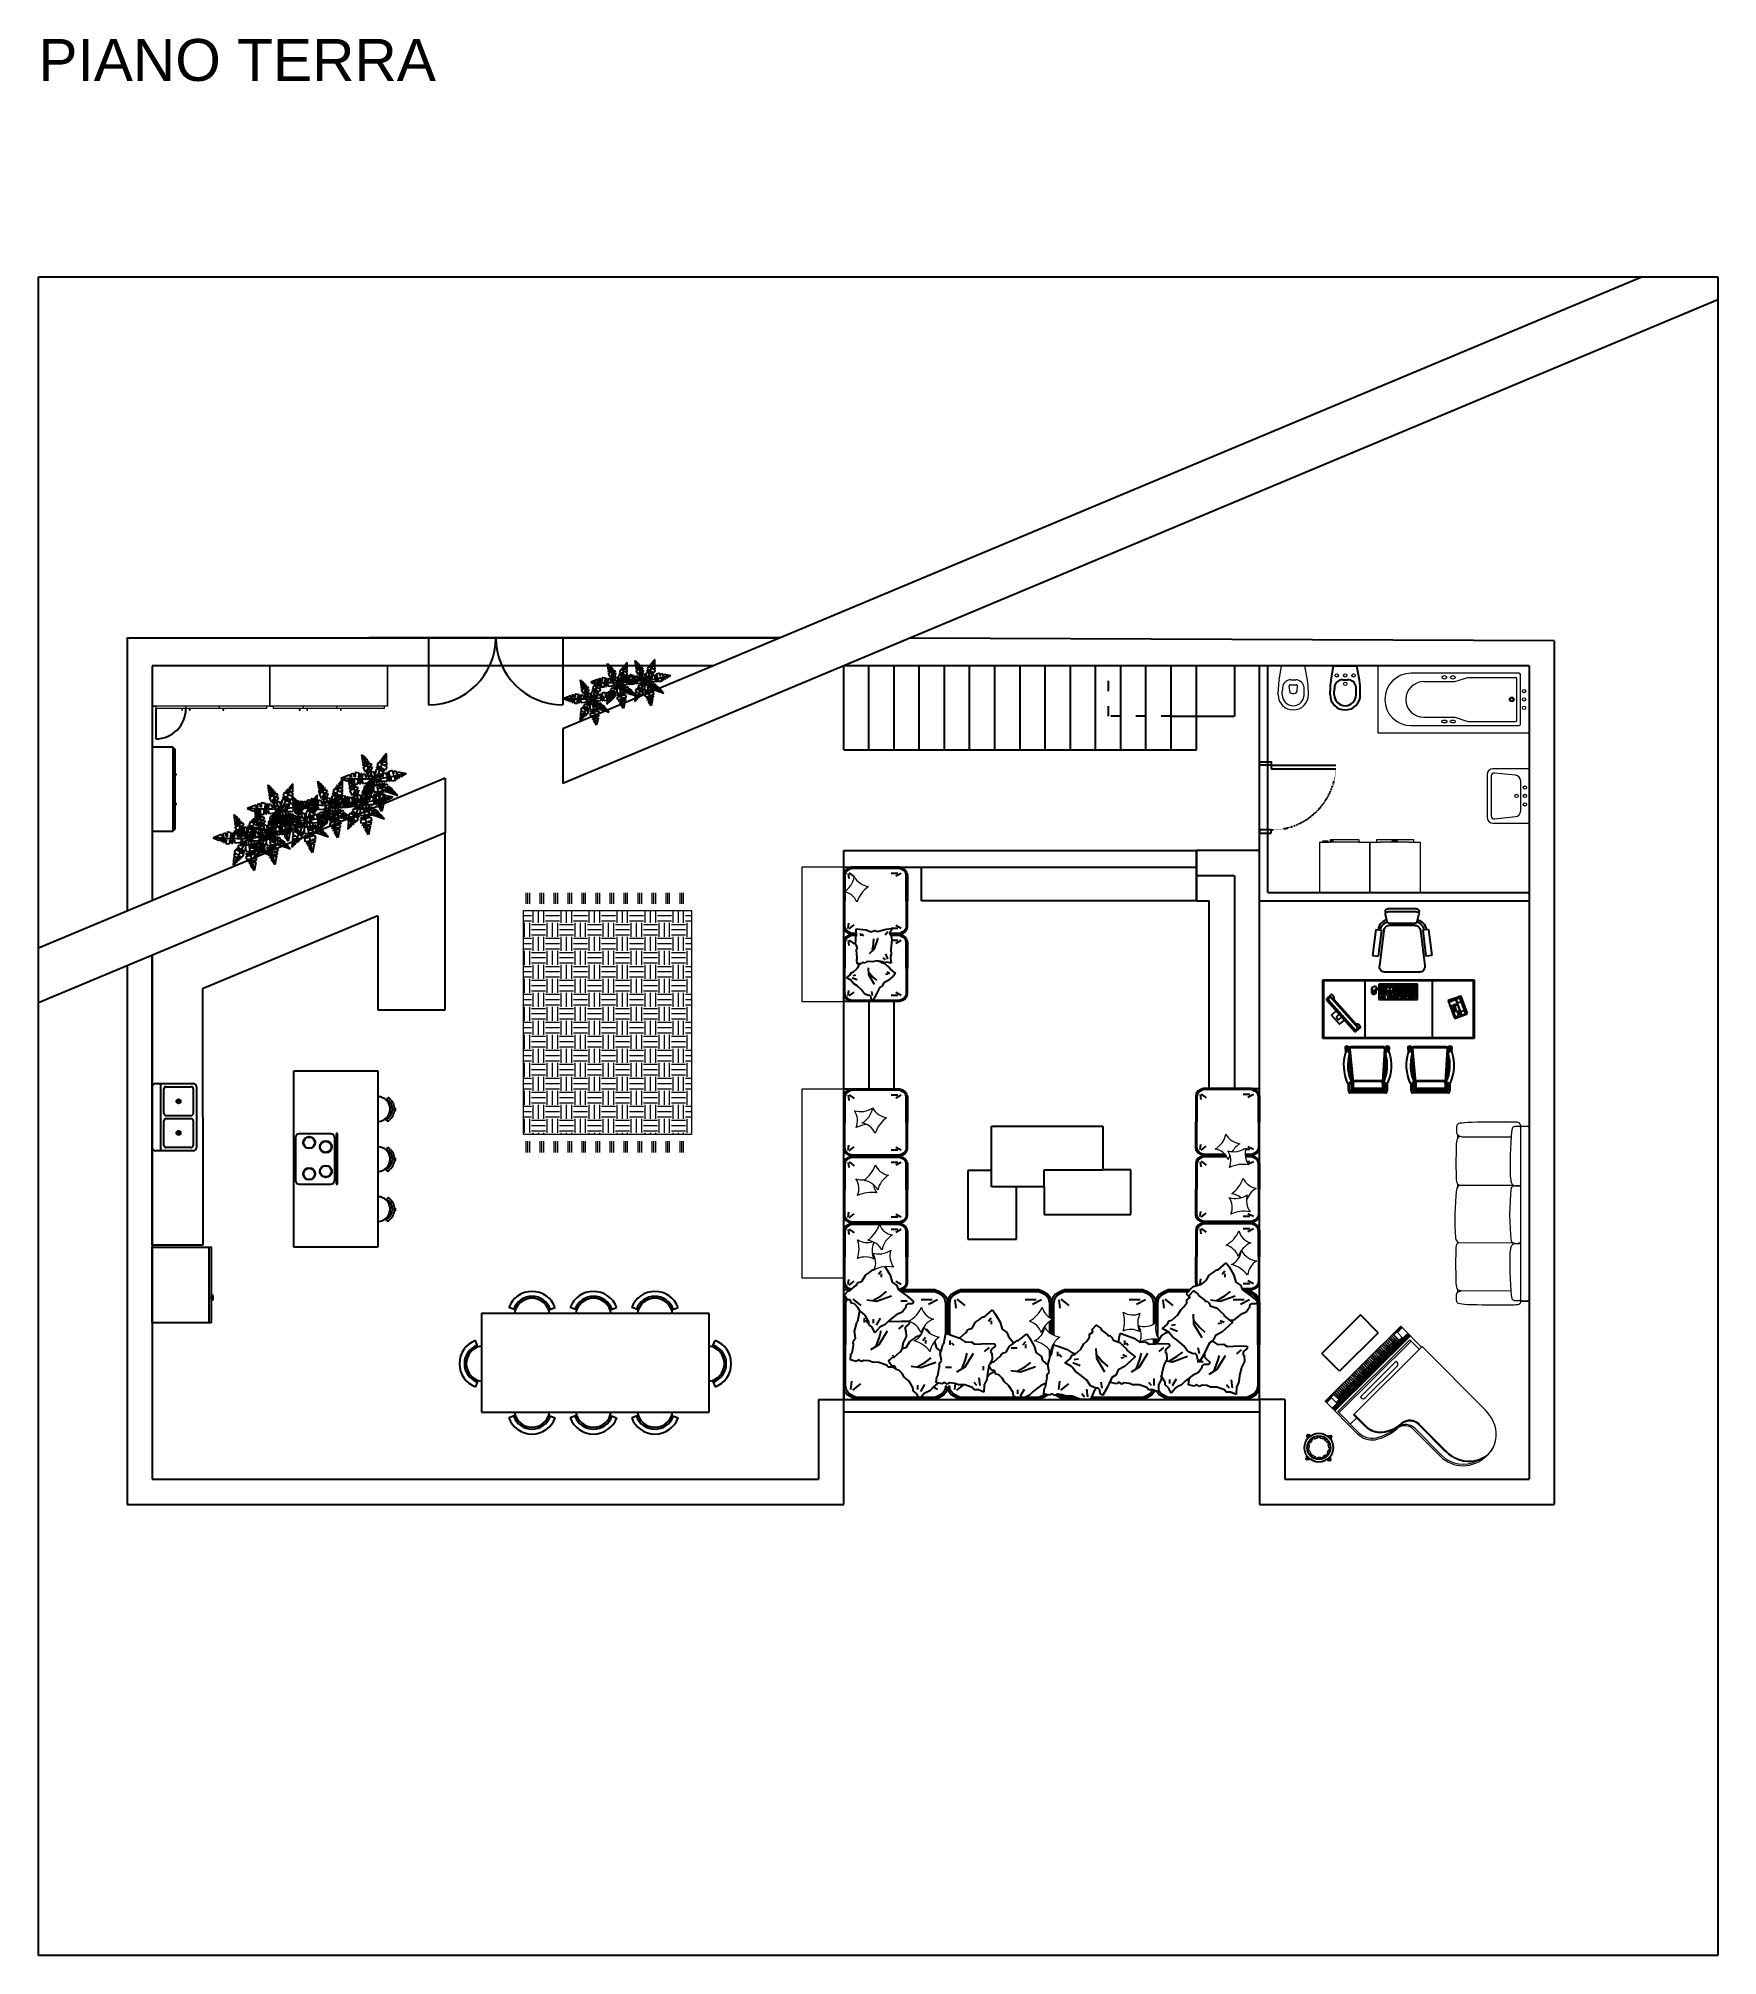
# Model space of a CAD drawing. Header units: millimetres. Extents: x 266 to 2266, y 192 to 2476.
import ezdxf

# ---------------------------------------------------------------- set-up
doc = ezdxf.new("R2010")
doc.units = ezdxf.units.MM
doc.set_wipeout_variables(frame=1)
doc.linetypes.add('ACAD_ISO03W100', pattern=[30, 12, -18])
doc.linetypes.add('TRATTEGGIATA2', pattern=[0.375, 0.25, -0.125])
for name, color, linetype, lineweight in [('A-DOOR-FULL', 4, 'Continuous', 25), ('A-FURN', 8, 'Continuous', 18), ('ARREDI aw Pianoforte', 9, 'Continuous', 9), ('ARREDI Salotti  - living rooms', 175, 'Continuous', 9), ('PALMA_pianta - trees palm', 74, 'Continuous', 25)]:
    doc.layers.add(name, color=color, linetype=linetype, lineweight=lineweight)
for name, color, linetype in [('ARREDI_attrezzature', 8, 'Continuous'), ('ARREDI_interni', 175, 'Continuous'), ('ARREDI_salotto', 175, 'Continuous'), ('COMPUTER aw DESK', 175, 'Continuous'), ('MURO', 1, 'Continuous'), ('SERRAMENTI', 3, 'Continuous'), ('vetro', 4, 'Continuous'), ('Wall', 43, 'Continuous')]:
    doc.layers.add(name, color=color, linetype=linetype)
doc.styles.get("Standard").update_dxf_attribs({"font": 'Arial.ttf'})

msp = doc.modelspace()

# ---------------------------------------------------------------- texts
at = {"insert": (266.1, 2474.9), "char_height": 50, "attachment_point": 1}
msp.add_mtext_dynamic_manual_height_columns('PIANO TERRA', width=1017.121, gutter_width=12.5, heights=[0], dxfattribs=at)

# ---------------------------------------------------------------- blocks, each defined once
blk = doc.blocks.new('DBLSK32T')
for p, q in [((-16, -4), (16, -4)), ((-0.75, -18.5), (-0.75, -6.5)), ((0.75, -6.5), (0.75, -18.5))]:
    blk.add_line(p, q)
for points in [[(-14.5, 0), (14.5, 0)], [(-16, -19.5), (-16, -1.5)], [(-14.5, -18.5), (-14.5, -6.5)], [(-13.5, -5.5), (-1.75, -5.5)], [(1.75, -5.5), (13.5, -5.5)], [(14.5, -6.5), (14.5, -18.5)], [(16, -1.5), (16, -19.5)], [(14.5, -21), (-14.5, -21)], [(-1.75, -19.5), (-13.5, -19.5)], [(13.5, -19.5), (1.75, -19.5)]]:
    blk.add_lwpolyline(points)
for centre, radius in [((-7.5, -12.5), 1), ((-7.5, -12.5), 0.5), ((7.5, -12.5), 1), ((7.5, -12.5), 0.5)]:
    blk.add_circle(centre, radius)
for centre, radius, start, end in [((-14.5, -1.5), 1.5, 90, 180), ((14.5, -1.5), 1.5, 0, 90), ((-13.5, -6.5), 1, 90, 180), ((-1.75, -6.5), 1, 0, 90), ((1.75, -6.5), 1, 90, 180), ((13.5, -6.5), 1, 0, 90), ((-14.5, -19.5), 1.5, 180, 270), ((-13.5, -18.5), 1, 180, 270), ((-1.75, -18.5), 1, 270, 0), ((1.75, -18.5), 1, 180, 270), ((13.5, -18.5), 1, 270, 0), ((14.5, -19.5), 1.5, 270, 0)]:
    blk.add_arc(centre, radius, start, end)
blk = doc.blocks.new('REF36T')
for p, q in [((0, -26.999999), (36, -26.999999)), ((12, -26.999999), (12, -28.999999)), ((11, -27.999999), (11, -28.999999)), ((11, -28.999999), (13, -28.999999)), ((13, -28.999999), (13, -27.999999))]:
    blk.add_line(p, q)
blk.add_lwpolyline([(0, -27.999999), (0, 0), (36, 0), (36, -27.999999)], close=True)
blk = doc.blocks.new('cuscino')
at = {"layer": 'ARREDI_salotto'}
for p, q in [((39.1, 23.6), (35.9, 19.6)), ((39.1, 20.4), (39.1, 16.3)), ((70.1, -12.2), (62.8, -12.2)), ((30.2, -38.3), (30.2, -33.4)), ((33.4, -40.8), (38.3, -32.6))]:
    blk.add_line(p, q, dxfattribs=at)
blk.add_lwpolyline([(13, 10.6), (16.3, 11.4), (20.4, 18.8), (25.3, 22), (29.4, 25.3), (31, 25.3), (40.8, 33.4), (44, 28.5), (49.7, 18.8), (52.2, 10.6), (57.9, 6.5), (59.5, 1.6), (71.8, -7.3), (78.3, -13), (76.6, -15.5), (70.9, -15.5), (68.5, -17.1), (68.5, -19.6), (64.4, -25.3), (57.1, -28.5), (48.9, -35.1), (44, -40), (39.1, -42.4), (37.5, -43.2), (31.8, -49.7), (28.5, -43.2), (24.5, -40), (24.5, -36.7), (19.6, -28.5), (13.9, -23.6), (11.4, -19.6), (7.3, -15.5), (4.1, -14.7), (2.4, -10.6), (-0.8, -10.6), (-4.9, -4.9), (0, 0), (1.6, 0), (9, 6.5), (9.8, 6.5), (10.6, 9)], close=True, dxfattribs=at)
for points in [[(22, -10.6), (33.4, -12.2), (51.4, -5.7)], [(29.4, -11.4), (39.1, -5.7), (45.7, -0.8)]]:
    blk.add_lwpolyline(points, dxfattribs=at)
blk = doc.blocks.new('ORR14C226')
for p, q in [((-0.169, -0.17), (-0.14, 0)), ((-0.14, 0), (0.14, 0)), ((0, 0), (0, 0)), ((0, 0), (0, 0)), ((0, 0), (0, 0)), ((0, 0), (0, 0)), ((0, 0), (0, 0)), ((0, 0), (0, 0)), ((0, 0), (0, 0)), ((0, 0), (0, 0)), ((0, 0), (0, 0)), ((0, 0), (0, 0)), ((0, 0), (0, 0)), ((0, 0), (0, 0)), ((0, 0), (0, 0)), ((0, 0), (0, 0)), ((0, 0), (0, 0)), ((0, 0), (0, 0)), ((0, 0), (0, 0)), ((0, 0), (0, 0)), ((0, 0), (0, 0)), ((0, 0), (0, 0)), ((0, 0), (0, 0)), ((0, 0), (0, 0)), ((0, 0), (0, 0)), ((0.169, -0.17), (0.14, 0)), ((-0.036, -0.226), (0.036, -0.226)), ((-0.029, -0.166), (0.029, -0.166)), ((0, 0), (0, 0)), ((0, 0), (0, 0)), ((0, 0), (0, 0)), ((0, 0), (0, 0)), ((0, 0), (0, 0)), ((0, 0), (0, 0)), ((0, 0), (0, 0)), ((0, 0), (0, 0)), ((0, 0), (0, 0)), ((0, 0), (0, 0)), ((0, 0), (0, 0)), ((0, 0), (0, 0)), ((0, 0), (0, 0)), ((0, 0), (0, 0)), ((0, 0), (0, 0)), ((0, 0), (0, 0)), ((0, 0), (0, 0)), ((0, 0), (0, 0)), ((0, 0), (0, 0)), ((0, 0), (0, 0)), ((0, 0), (0, 0)), ((0, 0), (0, 0)), ((0, 0), (0, 0)), ((0, 0), (0, 0)), ((0, 0), (0, 0)), ((0, 0), (0, 0)), ((0, 0), (0, 0)), ((0, 0), (0, 0)), ((-0.18, -0.345), (-0.18, -0.303)), ((-0.13, -0.345), (-0.13, -0.303)), ((-0.051, -0.243), (-0.045, -0.298)), ((-0.013, -0.328), (0.013, -0.328)), ((0.045, -0.298), (0.051, -0.243)), ((0.13, -0.345), (0.13, -0.303)), ((0.18, -0.345), (0.18, -0.303))]:
    blk.add_line(p, q)
for centre, radius, start, end in [((0, 0), 0.0000003, 90, 152.5342), ((0, 0), 0.0000003, 332.5342, 90), ((0, 0), 0.0000003, 332.5342, 90), ((0, 0), 0.0000001, 332.5342, 90), ((0, 0), 0.0000001, 270, 332.5342), ((0, 0), 0.0000001, 270, 332.5342), ((0, 0), 0.0000001, 332.5342, 90), ((0, 0), 0.0000001, 90, 152.5342), ((0, 0), 0.0000001, 90, 152.5342), ((0, 0), 0.0000001, 152.5342, 270), ((0, 0), 0.0000001, 90, 152.5342), ((0, 0), 0.0000001, 0, 90), ((0, 0), 0.0000001, 90, 180), ((0, 0), 0.0000001, 180, 270), ((0, 0), 0.0000001, 270, 0), ((0, 0), 0.0000001, 0, 90), ((0, 0), 0.0000001, 90, 180), ((-0.02, -0.28), 0.2, 0, 0), ((0.62, -0.303), 0.8, 170.3823, 180), ((-0.029, -0.266), 0.1, 90, 176.6666), ((-0.036, -0.241), 0.015, 90, 185.638), ((0, 0), 0.0000003, 152.5342, 270), ((0, 0), 0.0000003, 270, 332.5342), ((0, 0), 0.0000001, 270, 332.5342), ((0, 0), 0.0000001, 332.5342, 90), ((0, 0), 0.0000001, 90, 152.5342), ((0, 0), 0.0000001, 152.5342, 270), ((0, 0), 0.0000001, 332.5342, 90), ((0, 0), 0.0000001, 90, 152.5342), ((0, 0), 0.0000001, 152.5342, 270), ((0, 0), 0.0000001, 180, 270), ((0, 0), 0.0000001, 180, 270), ((0, 0), 0.0000001, 90, 180), ((0, 0), 0.0000001, 0, 90), ((0, 0), 0.0000001, 270, 0), ((0, 0), 0.0000001, 180, 270), ((0, 0), 0.0000001, 90, 180), ((0, 0), 0.0000001, 270, 0), ((0, 0), 0.0000001, 360, 90), ((0, 0), 0.0000001, 270, 360), ((0, 0), 0.0000001, 180, 270), ((0, 0), 0.0000001, 90, 180), ((0.029, -0.266), 0.1, 3.3334, 90), ((0.036, -0.241), 0.015, 354.362, 90), ((-0.62, -0.303), 0.8, 0, 9.6177), ((0, -0.345), 0.18, 180, 0), ((0.62, -0.303), 0.75, 176.6666, 180), ((0, -0.345), 0.13, 180, 0), ((-0.013, -0.295), 0.033, 185.638, 270), ((0.013, -0.295), 0.033, 270, 354.362), ((-0.62, -0.303), 0.75, 0, 3.3334)]:
    blk.add_arc(centre, radius, start, end)

# ---------------------------------------------------------------- hatches: boundary and pattern name
at = {"layer": 'ARREDI_interni'}
h = msp.add_hatch(color=256, dxfattribs=at)
edge = h.paths.add_edge_path()
edge.add_ellipse((1856.7, 1338.8), major_axis=(-0.062, 0.734), ratio=0.281582, start_angle=0, end_angle=360)

# ---------------------------------------------------------------- linework, layer by layer
for p, q in [((266.1, 2191.6), (2266.1, 2191.6)), ((266.1, 191.6), (266.1, 2191.6)), ((2266.1, 2191.6), (2266.1, 191.6)), ((1225.2, 1628.1), (1225.2, 1728.1)), ((1255.2, 1628.1), (1255.2, 1728.1)), ((1285.2, 1628.1), (1285.2, 1728.1)), ((1315.2, 1628.1), (1315.2, 1728.1)), ((1345.2, 1628.1), (1345.2, 1728.1)), ((1375.2, 1628.1), (1375.2, 1728.1)), ((1405.2, 1628.1), (1405.2, 1728.1)), ((1435.2, 1628.1), (1435.2, 1728.1)), ((1465.2, 1628.1), (1465.2, 1728.1)), ((1495.2, 1628.1), (1495.2, 1728.1)), ((1525.2, 1628.1), (1525.2, 1728.1)), ((1555.2, 1628.1), (1555.2, 1728.1)), ((1555.2, 1628.1), (1555.2, 1728.1)), ((1585.2, 1628.1), (1585.2, 1728.1)), ((1615.2, 1628.1), (1615.2, 1728.1)), ((1645.2, 1628.1), (1645.2, 1728.1)), ((1645.2, 1628.1), (1645.2, 1728.1)), ((1805.7, 1711.1), (1808.5, 1728.1)), ((1808.5, 1728.1), (1836.5, 1728.1)), ((1822.5, 1728.1), (1822.5, 1728.1)), ((1822.5, 1728.1), (1822.5, 1728.1)), ((1822.5, 1728.1), (1822.5, 1728.1)), ((1822.5, 1728.1), (1822.5, 1728.1)), ((1822.5, 1728.1), (1822.5, 1728.1)), ((1822.5, 1728.1), (1822.5, 1728.1)), ((1822.5, 1728.1), (1822.5, 1728.1)), ((1822.5, 1728.1), (1822.5, 1728.1)), ((1822.5, 1728.1), (1822.5, 1728.1)), ((1822.5, 1728.1), (1822.5, 1728.1)), ((1822.5, 1728.1), (1822.5, 1728.1)), ((1822.5, 1728.1), (1822.5, 1728.1)), ((1822.5, 1728.1), (1822.5, 1728.1)), ((1822.5, 1728.1), (1822.5, 1728.1)), ((1822.5, 1728.1), (1822.5, 1728.1)), ((1822.5, 1728.1), (1822.5, 1728.1)), ((1822.5, 1728.1), (1822.5, 1728.1)), ((1822.5, 1728.1), (1822.5, 1728.1)), ((1822.5, 1728.1), (1822.5, 1728.1)), ((1822.5, 1728.1), (1822.5, 1728.1)), ((1822.5, 1728.1), (1822.5, 1728.1)), ((1822.5, 1728.1), (1822.5, 1728.1)), ((1822.5, 1728.1), (1822.5, 1728.1)), ((1822.5, 1728.1), (1822.5, 1728.1)), ((1822.5, 1728.1), (1822.5, 1728.1)), ((1822.5, 1728.1), (1822.5, 1728.1)), ((1822.5, 1728.1), (1822.5, 1728.1)), ((1822.5, 1728.1), (1822.5, 1728.1)), ((1822.5, 1728.1), (1822.5, 1728.1)), ((1822.5, 1728.1), (1822.5, 1728.1)), ((1822.5, 1728.1), (1822.5, 1728.1)), ((1822.5, 1728.1), (1822.5, 1728.1)), ((1822.5, 1728.1), (1822.5, 1728.1)), ((1822.5, 1728.1), (1822.5, 1728.1)), ((1822.5, 1728.1), (1822.5, 1728.1)), ((1822.5, 1728.1), (1822.5, 1728.1)), ((1822.5, 1728.1), (1822.5, 1728.1)), ((1822.5, 1728.1), (1822.5, 1728.1)), ((1822.5, 1728.1), (1822.5, 1728.1)), ((1822.5, 1728.1), (1822.5, 1728.1)), ((1822.5, 1728.1), (1822.5, 1728.1)), ((1822.5, 1728.1), (1822.5, 1728.1)), ((1822.5, 1728.1), (1822.5, 1728.1)), ((1822.5, 1728.1), (1822.5, 1728.1)), ((1822.5, 1728.1), (1822.5, 1728.1)), ((1822.5, 1728.1), (1822.5, 1728.1)), ((1822.5, 1728.1), (1822.5, 1728.1)), ((1822.5, 1728.1), (1822.5, 1728.1)), ((1822.5, 1728.1), (1822.5, 1728.1)), ((1822.5, 1728.1), (1822.5, 1728.1)), ((1822.5, 1728.1), (1822.5, 1728.1)), ((1839.4, 1711.1), (1836.5, 1728.1)), ((1804.5, 1693.6), (1804.5, 1697.8)), ((1809.5, 1693.6), (1809.5, 1697.8)), ((1819.6, 1711.6), (1825.4, 1711.6)), ((1835.5, 1693.6), (1835.5, 1697.8)), ((1840.5, 1693.6), (1840.5, 1697.8)), ((1225.2, 1628.1), (1645.2, 1628.1)), ((2266.1, 191.6), (266.1, 191.6)), ((1686.1, 191.6), (1055.1, 191.6))]:
    msp.add_line(p, q)
at = {"ltscale": 1e-05}
for p, q in [((1782.8, 803.4), (1778.2, 802.1)), ((1780.5, 797.9), (1778.2, 802.1)), ((1782.8, 803.6), (1783.2, 808.2)), ((1787.7, 806.8), (1783.2, 808.2)), ((1787.8, 806.8), (1790.7, 810.6)), ((1793.7, 807.1), (1790.7, 810.6)), ((1793.9, 807), (1798.3, 808.6)), ((1798.9, 804.1), (1798.3, 808.6)), ((1799.1, 803.8), (1803.6, 802.8)), ((1801.7, 798.7), (1803.6, 802.8)), ((1780.5, 797.9), (1777.3, 794.3)), ((1781.5, 792), (1777.3, 794.3)), ((1781.5, 791.9), (1780.8, 787.2)), ((1785.4, 787.5), (1780.8, 787.2)), ((1785.7, 787.3), (1787.6, 783.2)), ((1791.3, 786), (1787.6, 783.2)), ((1791.5, 786), (1795.4, 783.4)), ((1797.1, 787.9), (1795.4, 783.4)), ((1797.2, 787.9), (1801.9, 787.9)), ((1800.9, 792.5), (1804.9, 795.1)), ((1800.9, 792.5), (1801.9, 787.9)), ((1801.7, 798.3), (1804.9, 795.1))]:
    msp.add_line(p, q, dxfattribs=at)
for centre, radius in [((1791.1, 796.7), 17.1), ((1791.1, 796.7), 13.9), ((1777.7, 811.3), 0.409), ((1805.7, 810.1), 0.409), ((1776.4, 783.3), 0.409), ((1804.5, 782), 0.409)]:
    msp.add_circle(centre, radius, dxfattribs=at)
for centre, radius, start, end in [((1820.5, 1700.1), 20, 0, 0), ((1822.5, 1728.1), 0.00003, 90, 152.5342), ((1822.5, 1728.1), 0.00003, 152.5342, 270), ((1822.5, 1728.1), 0.00003, 270, 332.5342), ((1822.5, 1728.1), 0.00003, 332.5342, 90), ((1822.5, 1728.1), 0.00003, 332.5342, 90), ((1822.5, 1728.1), 0.00001, 270, 332.5342), ((1822.5, 1728.1), 0.00001, 332.5342, 90), ((1822.5, 1728.1), 0.00001, 90, 152.5342), ((1822.5, 1728.1), 0.00001, 152.5342, 270), ((1822.5, 1728.1), 0.00001, 332.5342, 90), ((1822.5, 1728.1), 0.00001, 270, 332.5342), ((1822.5, 1728.1), 0.00001, 332.5342, 90), ((1822.5, 1728.1), 0.00001, 270, 332.5342), ((1822.5, 1728.1), 0.00001, 332.5342, 90), ((1822.5, 1728.1), 0.00001, 90, 152.5342), ((1822.5, 1728.1), 0.00001, 90, 152.5342), ((1822.5, 1728.1), 0.00001, 90, 152.5342), ((1822.5, 1728.1), 0.00001, 152.5342, 270), ((1822.5, 1728.1), 0.00001, 90, 152.5342), ((1822.5, 1728.1), 0.00001, 152.5342, 270), ((1822.5, 1728.1), 0.00001, 180, 270), ((1822.5, 1728.1), 0.00001, 180, 270), ((1822.5, 1728.1), 0.00001, 90, 180), ((1822.5, 1728.1), 0.00001, 0, 90), ((1822.5, 1728.1), 0.00001, 270, 0), ((1822.5, 1728.1), 0.00001, 180, 270), ((1822.5, 1728.1), 0.00001, 90, 180), ((1822.5, 1728.1), 0.00001, 270, 0), ((1822.5, 1728.1), 0.00001, 0, 90), ((1822.5, 1728.1), 0.00001, 90, 180), ((1822.5, 1728.1), 0.00001, 360, 90), ((1822.5, 1728.1), 0.00001, 270, 360), ((1822.5, 1728.1), 0.00001, 180, 270), ((1822.5, 1728.1), 0.00001, 90, 180), ((1822.5, 1728.1), 0.00001, 180, 270), ((1822.5, 1728.1), 0.00001, 270, 0), ((1822.5, 1728.1), 0.00001, 0, 90), ((1822.5, 1728.1), 0.00001, 90, 180), ((1884.5, 1697.8), 80, 170.3823, 180), ((1822.5, 1693.6), 18, 180, 0), ((1884.5, 1697.8), 75, 176.6666, 180), ((1822.5, 1693.6), 13, 180, 0), ((1819.6, 1701.6), 10, 90, 176.6666), ((1825.4, 1701.6), 10, 3.3334, 90), ((1760.5, 1697.8), 75, 0, 3.3334), ((1760.5, 1697.8), 80, 0, 9.6177)]:
    msp.add_arc(centre, radius, start, end)
for centre, radius, start, end in [((1777.9, 811), 0.981, 30.2816, 235.0322), ((1779.5, 809.3), 2.29, 38.8328, 226.481), ((1803.7, 808.3), 2.29, 308.8328, 136.481), ((1805.4, 809.8), 0.981, 300.2816, 145.0322), ((1776.8, 783.5), 0.981, 120.2816, 325.0322), ((1778.5, 785.1), 2.29, 128.8328, 316.481), ((1802.7, 784.1), 2.29, 218.8328, 46.481), ((1804.3, 782.4), 0.981, 210.2816, 55.0322)]:
    msp.add_arc(centre, radius, start, end, dxfattribs=at)
at = {"layer": 'A-DOOR-FULL', "color": 2}
for p, q in [((1734.5, 1609.6), (1734.5, 1605.6)), ((1734.5, 1609.6), (1811.5, 1609.6)), ((1734.5, 1605.6), (1811.5, 1605.6)), ((1734.5, 1532.6), (1720.5, 1532.6)), ((1720.5, 1532.6), (1720.5, 1528.6)), ((1734.5, 1528.6), (1734.5, 1532.6)), ((1720.5, 1528.6), (1734.5, 1528.6))]:
    msp.add_line(p, q, dxfattribs=at)
msp.add_lwpolyline([(1720.5, 1613.6), (1734.5, 1613.6), (1734.5, 1609.6), (1720.5, 1609.6)], close=True, dxfattribs=at)
at = {"layer": 'A-DOOR-FULL', "color": 251, "linetype": 'TRATTEGGIATA2', "ltscale": 0.25}
msp.add_arc((1734.5, 1609.6), 77, 270, 357.0223, dxfattribs=at)
at = {"layer": 'A-FURN'}
for p, q in [((401.8, 1680.1), (401.8, 1728.1)), ((541.8, 1680.1), (541.8, 1728.1)), ((541.8, 1680.1), (541.8, 1728.1)), ((541.8, 1728.1), (541.8, 1680.1)), ((681.8, 1680.1), (681.8, 1728.1)), ((681.8, 1728.1), (681.8, 1680.1)), ((1861.5, 1726.6), (1861.5, 1648.1)), ((1863, 1728.1), (2040, 1728.1)), ((2029.6, 1719.4), (1900.9, 1719.4)), ((1952.9, 1709.4), (1968.5, 1714.4)), ((1968.5, 1714.4), (2025.3, 1714.4)), ((2031.1, 1658.4), (2031.1, 1717.9)), ((2041.5, 1726.6), (2041.5, 1649.6)), ((1916, 1709.4), (1952.9, 1709.4)), ((2026.8, 1663.4), (2026.8, 1712.9)), ((541.8, 1680.1), (401.8, 1680.1)), ((401.8, 1680.1), (405.8, 1680.1)), ((405.8, 1680.1), (405.8, 1677.1)), ((537.8, 1677.1), (405.8, 1677.1)), ((436.8, 1677.1), (436.8, 1675.5)), ((436.8, 1675.5), (437.8, 1675.5)), ((437.8, 1675.5), (437.8, 1677.1)), ((441.8, 1677.1), (441.8, 1680.1)), ((445.8, 1677.1), (445.8, 1675.5)), ((445.8, 1675.5), (446.8, 1675.5)), ((446.8, 1675.5), (446.8, 1677.1)), ((481.8, 1677.1), (481.8, 1680.1)), ((485.8, 1677.1), (485.8, 1675.5)), ((485.8, 1675.5), (486.8, 1675.5)), ((486.8, 1675.5), (486.8, 1677.1)), ((541.8, 1680.1), (537.8, 1680.1)), ((537.8, 1680.1), (537.8, 1677.1)), ((681.8, 1680.1), (541.8, 1680.1)), ((541.8, 1680.1), (545.8, 1680.1)), ((545.8, 1680.1), (545.8, 1677.1)), ((677.8, 1677.1), (545.8, 1677.1)), ((576.8, 1677.1), (576.8, 1675.5)), ((576.8, 1675.5), (577.8, 1675.5)), ((577.8, 1675.5), (577.8, 1677.1)), ((581.8, 1677.1), (581.8, 1680.1)), ((585.8, 1677.1), (585.8, 1675.5)), ((585.8, 1675.5), (586.8, 1675.5)), ((586.8, 1675.5), (586.8, 1677.1)), ((621.8, 1677.1), (621.8, 1680.1)), ((625.8, 1677.1), (625.8, 1675.5)), ((625.8, 1675.5), (626.8, 1675.5)), ((626.8, 1675.5), (626.8, 1677.1)), ((681.8, 1680.1), (677.8, 1680.1)), ((677.8, 1680.1), (677.8, 1677.1)), ((2040, 1648.1), (1863, 1648.1)), ((1900.9, 1656.9), (2029.6, 1656.9)), ((1916, 1666.9), (1952.9, 1666.9)), ((1952.9, 1666.9), (1968.5, 1661.9)), ((1968.5, 1661.9), (2025.3, 1661.9)), ((430.5, 1599.1), (428.8, 1599.1)), ((430.5, 1598.1), (430.5, 1599.1)), ((2041.5, 1605.6), (1998.5, 1605.6)), ((2041.5, 1540.6), (2041.5, 1605.6)), ((428.8, 1598.1), (430.5, 1598.1)), ((1991.5, 1598.6), (1991.5, 1547.6)), ((430.5, 1564.1), (428.8, 1564.1)), ((428.8, 1563.1), (430.5, 1563.1)), ((430.5, 1563.1), (430.5, 1564.1)), ((1998.5, 1540.6), (2041.5, 1540.6)), ((1791.7, 1518.1), (1804.7, 1518.1)), ((1791.7, 1518.1), (1791.7, 1458.1)), ((1795.8, 1519.6), (1802.1, 1519.6)), ((1795.8, 1518.1), (1795.8, 1519.6)), ((1802.1, 1518.1), (1802.1, 1519.6)), ((1838.7, 1518.1), (1804.7, 1518.1)), ((1805, 1518.1), (1805, 1521.1)), ((1805, 1521.1), (1838.7, 1521.1)), ((1808, 1519.6), (1805, 1519.6)), ((1808, 1518.1), (1808, 1519.6)), ((1838.7, 1521.1), (1838.7, 1518.1)), ((1838.7, 1518.1), (1851.7, 1518.1)), ((1851.7, 1458.1), (1851.7, 1518.1)), ((1851.7, 1518.1), (1864.7, 1518.1)), ((1851.7, 1518.1), (1851.7, 1458.1)), ((1860, 1518.1), (1860, 1521.1)), ((1860, 1521.1), (1903.7, 1521.1)), ((1898.7, 1518.1), (1864.7, 1518.1)), ((1878.6, 1519.6), (1884.8, 1519.6)), ((1878.6, 1518.1), (1878.6, 1519.6)), ((1884.8, 1518.1), (1884.8, 1519.6)), ((1898.7, 1518.1), (1911.7, 1518.1)), ((1903.7, 1521.1), (1903.7, 1518.1)), ((1911.7, 1518.1), (1911.7, 1458.1)), ((1956.4, 1169.3), (1956.4, 1165.7)), ((1961.6, 1167.1), (2020.1, 1167.2)), ((1956.4, 1110.7), (1956.4, 1107.7)), ((1958.5, 1109.5), (2022.4, 1109.5)), ((1956.4, 1041.9), (1956.4, 1040.4)), ((1957.6, 1041.1), (2022.7, 1040.7)), ((1956.4, 985.3), (1956.4, 981.7)), ((1960.5, 983.7), (2020.1, 983.9))]:
    msp.add_line(p, q, dxfattribs=at)
msp.add_lwpolyline([(2031.5, 1590.8, 0.38338), (2025.2, 1597.8), (2000.3, 1600.4, 0.445735), (1996.5, 1596.9), (1996.5, 1549.3, 0.445735), (2000.3, 1545.8), (2025.2, 1548.5, 0.38338), (2031.5, 1555.4)], format="xyb", close=True, dxfattribs=at)
for points in [[(1960.5, 1167.4), (1958.9, 1167.2), (1957.5, 1166.7), (1956.5, 1166), (1955.8, 1164.8), (1955.3, 1163.2), (1955, 1161), (1954.8, 1158.3), (1954.7, 1154.8), (1954.6, 1150.6), (1954.5, 1145.8), (1954.4, 1140.7), (1954.4, 1135.3), (1954.4, 1130.1), (1954.5, 1125), (1954.6, 1120.4), (1954.7, 1116.5), (1954.9, 1113.3), (1956.1, 1110.9), (1958.5, 1109.5)], [(2031.6, 1179.6), (2031.4, 1180.5), (2031.1, 1181.2), (2030.9, 1181.8), (2030.7, 1182.3), (2030.4, 1182.7), (2030.2, 1183.1), (2029.9, 1183.4), (2029.7, 1183.6), (2029.4, 1183.8), (2029, 1184), (2028.3, 1184.1), (2027.2, 1184.3), (2025.6, 1184.4), (2023.3, 1184.4), (2020.2, 1184.5), (2016.1, 1184.5), (2011.1, 1184.6), (2005.3, 1184.6), (1999, 1184.6), (1992.4, 1184.5), (1985.8, 1184.5), (1979.5, 1184.4), (1973.7, 1184.2), (1968.7, 1184.1), (1964.7, 1183.8), (1961.6, 1183.5), (1959.4, 1183.2), (1957.8, 1182.8), (1956.8, 1182.3), (1956.1, 1181.8), (1955.8, 1181.2), (1955.6, 1180.5), (1955.4, 1179.7), (1955.2, 1178.9), (1955.1, 1178), (1955, 1177), (1955, 1175.9), (1955, 1174.8), (1955, 1173.5), (1955.1, 1172.1), (1955.4, 1170.7), (1956.5, 1169.2), (1959.1, 1167.7), (1961.6, 1167.1)], [(2031.6, 1178.8), (2031.5, 1178.8), (2031.4, 1178.8), (2031.3, 1178.9), (2031, 1179), (2030.7, 1179.1), (2030.2, 1179.2), (2029.7, 1179.3), (2029.1, 1179.4), (2028.5, 1179.4), (2027.7, 1179.4), (2026.9, 1179.4), (2026.1, 1179.4), (2025.3, 1179.3), (2024.6, 1179.2), (2023.9, 1179.1), (2023.2, 1178.9), (2022.7, 1178.7), (2022.2, 1178.4), (2021.8, 1177.9), (2021.5, 1177.2), (2021.2, 1176.3), (2020.9, 1175), (2020.7, 1173.3), (2020.5, 1171.3), (2020.3, 1168.7), (2020, 1165.7), (2019.8, 1162.3), (2019.6, 1158.7), (2019.4, 1154.9), (2019.3, 1151), (2019.1, 1147), (2019, 1143), (2018.9, 1139.2), (2018.8, 1135.4), (2018.8, 1131.9), (2018.8, 1128.5), (2018.9, 1125.4), (2019, 1122.5), (2019.1, 1119.9), (2019.3, 1117.7), (2019.6, 1115.8), (2019.9, 1114.3), (2020.2, 1113.1), (2020.5, 1112.1), (2020.9, 1111.3), (2021.2, 1110.7), (2021.6, 1110.3), (2021.9, 1109.9), (2022.2, 1109.6), (2022.5, 1109.4), (2022.8, 1109.2), (2023.2, 1109.1), (2023.6, 1108.9), (2024.1, 1108.9), (2024.6, 1108.8), (2025.3, 1108.8), (2026, 1108.7), (2026.9, 1108.7), (2027.8, 1108.7), (2028.7, 1108.8), (2029.5, 1108.8), (2030.3, 1108.9), (2031, 1109.1), (2031.5, 1109.3)], [(2039.8, 971.4), (2031.6, 971.4), (2031.6, 1179.6)], [(2032.4, 1179.6), (2039.8, 1179.6)], [(2041.5, 1177.5), (2041.5, 973.5)], [(1960.5, 983.7), (1958.9, 983.9), (1957.5, 984.3), (1956.5, 985.1), (1955.8, 986.2), (1955.3, 987.9), (1955, 990), (1954.8, 992.8), (1954.7, 996.3), (1954.6, 1000.5), (1954.5, 1005.3), (1954.4, 1010.4), (1954.4, 1015.7), (1954.4, 1021), (1954.5, 1026), (1954.6, 1030.6), (1954.7, 1034.6), (1954.9, 1037.8), (1956.1, 1040.2), (1957.6, 1041.1)], [(2031.6, 972.3), (2031.5, 972.3), (2031.4, 972.2), (2031.3, 972.2), (2031, 972.1), (2030.7, 972), (2030.2, 971.9), (2029.7, 971.8), (2029.1, 971.7), (2028.5, 971.7), (2027.7, 971.6), (2026.9, 971.6), (2026.1, 971.7), (2025.3, 971.7), (2024.6, 971.8), (2023.9, 972), (2023.2, 972.2), (2022.7, 972.4), (2022.2, 972.7), (2021.8, 973.2), (2021.5, 973.8), (2021.2, 974.8), (2020.9, 976.1), (2020.7, 977.7), (2020.5, 979.8), (2020.3, 982.4), (2020, 985.4), (2019.8, 988.7), (2019.6, 992.3), (2019.4, 996.1), (2019.3, 999.9), (2019.1, 1003.8), (2019, 1007.7), (2018.9, 1011.4), (2018.8, 1014.9), (2018.8, 1018.3), (2018.8, 1021.4), (2018.9, 1024.4), (2019, 1027), (2019.1, 1029.4), (2019.3, 1031.5), (2019.6, 1033.2), (2019.9, 1034.7), (2020.2, 1035.8), (2020.5, 1036.8), (2020.9, 1037.5), (2021.2, 1038.1), (2021.6, 1038.5), (2021.9, 1038.9), (2022.2, 1039.2), (2022.5, 1039.4), (2022.8, 1039.6), (2023.2, 1039.7), (2023.6, 1039.9), (2024.1, 1039.9), (2024.6, 1040), (2025.3, 1040), (2026, 1040.1), (2026.9, 1040.1), (2027.8, 1040.1), (2028.7, 1040), (2029.5, 1040), (2030.3, 1039.9), (2031, 1039.7), (2031.5, 1039.5)], [(2031.6, 971.4), (2031.4, 970.6), (2031.1, 969.9), (2030.9, 969.3), (2030.7, 968.8), (2030.4, 968.4), (2030.2, 968), (2029.9, 967.7), (2029.7, 967.5), (2029.4, 967.2), (2029, 967.1), (2028.3, 966.9), (2027.2, 966.8), (2025.6, 966.7), (2023.3, 966.6), (2020.2, 966.6), (2016.1, 966.6), (2011.1, 966.5), (2005.3, 966.5), (1999, 966.5), (1992.4, 966.5), (1985.8, 966.6), (1979.5, 966.7), (1973.7, 966.8), (1968.7, 967), (1964.7, 967.2), (1961.6, 967.5), (1959.4, 967.9), (1957.8, 968.3), (1956.8, 968.8), (1956.1, 969.3), (1955.8, 969.9), (1955.6, 970.6), (1955.4, 971.3), (1955.2, 972.2), (1955.1, 973.1), (1955, 974.1), (1955, 975.1), (1955, 976.3), (1955, 977.6), (1955.1, 979), (1955.4, 980.4), (1956.5, 981.9), (1959.1, 983.3), (1960.5, 983.7)], [(2032.4, 971.4), (2039.8, 971.4)]]:
    msp.add_lwpolyline(points, dxfattribs=at)
for points in [[(2041.5, 1177.4, 0.351951), (2039.8, 1179.6)], [(2041.5, 973.7, -0.351951), (2039.8, 971.4)]]:
    msp.add_lwpolyline(points, format="xyb", dxfattribs=at)
for centre, radius in [((1812.5, 1716.7), 2), ((1822.5, 1716.7), 2), ((1832.5, 1716.7), 2), ((1822.5, 1706.7), 2), ((2020.9, 1688.1), 2.8), ((2035.6, 1698.1), 2), ((2020.9, 1688.1), 1.8), ((2035.6, 1688.1), 2), ((2035.6, 1678.1), 2), ((2036.5, 1583.1), 2), ((2026.5, 1573.1), 2), ((2036.5, 1573.1), 2), ((2036.5, 1563.1), 2)]:
    msp.add_circle(centre, radius, dxfattribs=at)
for centre, radius, start, end in [((1863, 1726.6), 1.5, 90, 180), ((1900.9, 1688.1), 31.2, 90, 270), ((2025.3, 1712.9), 1.5, 0, 90), ((2029.6, 1717.9), 1.5, 0, 90), ((2040, 1726.6), 1.5, 0, 90), ((1916, 1688.1), 21.2, 90, 270), ((1863, 1649.6), 1.5, 180, 270), ((2025.3, 1663.4), 1.5, 270, 0), ((2029.6, 1658.4), 1.5, 270, 0), ((2040, 1649.6), 1.5, 270, 0), ((1998.5, 1598.6), 7, 90, 180), ((1998.5, 1547.6), 7, 180, 270), ((2032.5, 1178.7), 0.916, 97.3549, 177.8922), ((2263.1, 1070.5), 310, 173.7799, 184.4488), ((1962.2, 1103.1), 7.33, 120.1907, 172.5592), ((2294, 1074.4), 275.7, 173.2896, 186.7104), ((2026.4, 1098.7), 10.1, 59.3922, 128.0575), ((1961.3, 1047.4), 7.33, 187.4408, 239.8093), ((2026.4, 1050.1), 10.1, 231.9425, 300.6078), ((2032.5, 972.3), 0.916, 182.1078, 262.6451)]:
    msp.add_arc(centre, radius, start, end, dxfattribs=at)
at = {"layer": 'A-FURN', "extrusion": (0, 0, -1)}
for centre in [(1940.6, 1714.4), (1950.7, 1714.4)]:
    msp.add_ellipse(centre, major_axis=(-3.1, 0), ratio=0.523809, dxfattribs=at)
at = {"layer": 'A-FURN'}
for centre in [(1940.6, 1661.8), (1950.7, 1661.8)]:
    msp.add_ellipse(centre, major_axis=(-3.1, 0), ratio=0.523809, dxfattribs=at)
at = {"layer": 'ARREDI aw Pianoforte'}
for p, q in [((1888.6, 941.6), (1798.5, 852.2)), ((1888.9, 941.3), (1798.8, 851.9)), ((1880.5, 931.2), (1889.8, 940.4)), ((1883.2, 935.3), (1889.1, 941.1)), ((1883.6, 934.9), (1889.4, 940.8)), ((1884.6, 933.9), (1890.4, 939.8)), ((1888.6, 941.6), (1913.5, 916.5)), ((1806.8, 843.8), (1896.9, 933.3)), ((1807.4, 843.2), (1897.5, 932.6)), ((1807.9, 842.7), (1898, 932.1)), ((1808.2, 842.3), (1898.3, 931.8)), ((1808.4, 842.2), (1898.5, 931.6)), ((1898.7, 931.4), (1808.6, 842)), ((1809, 841.6), (1899.1, 931)), ((1809.5, 841.1), (1899.5, 930.6)), ((1809.8, 840.8), (1899.8, 930.3)), ((1810, 840.6), (1900.1, 930)), ((1890.2, 928.3), (1811.8, 850.5)), ((1813.6, 839.7), (1899.6, 925.1)), ((1815.1, 838.1), (1901.2, 923.5)), ((1832.4, 836), (1914.2, 917.2)), ((1866.6, 910.6), (1862.3, 914.9)), ((1866.9, 911), (1862.6, 915.3)), ((1868.3, 912.3), (1864, 916.6)), ((1868.6, 912.6), (1864.3, 916.9)), ((1872.8, 911.1), (1865.7, 918.3)), ((1873.2, 911.4), (1866, 918.6)), ((1871.6, 915.7), (1867.4, 919.9)), ((1872, 916), (1867.7, 920.3)), ((1873.3, 917.3), (1869.1, 921.6)), ((1873.7, 917.7), (1869.4, 922)), ((1877.9, 916.1), (1870.7, 923.3)), ((1878.2, 916.4), (1871.1, 923.6)), ((1871.4, 915.4), (1872.3, 916.3)), ((1874.2, 912.5), (1871.4, 915.4)), ((1871.4, 915.4), (1871.8, 915.4)), ((1871.8, 915.4), (1872.2, 915.8)), ((1871.8, 915.4), (1874.5, 912.7)), ((1872.2, 915.8), (1872.3, 916.3)), ((1872.2, 915.8), (1874.9, 913.1)), ((1875.1, 913.4), (1872.3, 916.3)), ((1876.7, 920.7), (1872.4, 925)), ((1877, 921), (1872.8, 925.3)), ((1873.9, 917.9), (1873, 917.1)), ((1875.9, 914.1), (1873, 917.1)), ((1873.5, 917.1), (1873, 917.1)), ((1873.9, 917.5), (1873.5, 917.1)), ((1873.5, 917.1), (1876.2, 914.4)), ((1876.8, 915), (1873.9, 917.9)), ((1873.9, 917.9), (1873.9, 917.5)), ((1873.9, 917.5), (1876.6, 914.8)), ((1878.4, 922.4), (1874.1, 926.7)), ((1878.7, 922.7), (1874.5, 927)), ((1880.1, 924), (1875.8, 928.3)), ((1880.4, 924.4), (1876.2, 928.7)), ((1876.4, 920.4), (1877.3, 921.3)), ((1876.4, 920.4), (1876.9, 920.5)), ((1879.3, 917.5), (1876.4, 920.4)), ((1876.9, 920.5), (1877.2, 920.8)), ((1876.9, 920.5), (1879.6, 917.8)), ((1877.2, 920.8), (1877.3, 921.3)), ((1877.2, 920.8), (1879.9, 918.1)), ((1880.2, 918.4), (1877.3, 921.3)), ((1884.7, 922.8), (1877.5, 930)), ((1885, 923.1), (1877.8, 930.3)), ((1879, 923), (1878.1, 922.1)), ((1878.6, 922.2), (1878.1, 922.1)), ((1881, 919.2), (1878.1, 922.1)), ((1878.9, 922.5), (1878.6, 922.2)), ((1878.6, 922.2), (1881.3, 919.4)), ((1879, 923), (1878.9, 922.5)), ((1878.9, 922.5), (1881.6, 919.8)), ((1881.9, 920.1), (1879, 923)), ((1886.4, 924.5), (1879.2, 931.7)), ((1886.8, 924.9), (1879.6, 932.1)), ((1880.7, 924.7), (1879.8, 923.8)), ((1880.3, 923.8), (1879.8, 923.8)), ((1882.7, 920.8), (1879.8, 923.8)), ((1880.6, 924.2), (1880.3, 923.8)), ((1880.3, 923.8), (1883, 921.1)), ((1880.7, 924.7), (1880.6, 924.2)), ((1880.6, 924.2), (1883.3, 921.5)), ((1883.6, 921.7), (1880.7, 924.7)), ((1892.9, 925.6), (1882.7, 935.8)), ((1899.6, 925.1), (1910.8, 913.8)), ((1914.2, 917.2), (1990.2, 840.6)), ((1842.9, 887.1), (1838.7, 891.4)), ((1843.3, 887.5), (1839, 891.8)), ((1844.6, 888.8), (1840.3, 893.1)), ((1840.6, 857.1), (1883.3, 899.6)), ((1844.9, 889.2), (1840.7, 893.5)), ((1849.2, 887.6), (1842, 894.8)), ((1849.5, 887.9), (1842.4, 895.1)), ((1848, 892.2), (1843.7, 896.5)), ((1848.3, 892.5), (1844.1, 896.8)), ((1849.7, 893.9), (1845.4, 898.1)), ((1850, 894.2), (1845.8, 898.5)), ((1884.4, 894), (1846.2, 856)), ((1854.3, 892.6), (1847.1, 899.8)), ((1854.6, 893), (1847.4, 900.2)), ((1847.7, 891.9), (1848.6, 892.8)), ((1847.7, 891.9), (1848.2, 892)), ((1850.6, 889), (1847.7, 891.9)), ((1848.2, 892), (1848.5, 892.3)), ((1848.2, 892), (1850.9, 889.3)), ((1848.5, 892.3), (1848.6, 892.8)), ((1848.5, 892.3), (1851.2, 889.6)), ((1851.5, 889.9), (1848.6, 892.8)), ((1853.1, 897.2), (1848.8, 901.5)), ((1853.4, 897.5), (1849.1, 901.8)), ((1850.3, 894.5), (1849.4, 893.6)), ((1849.9, 893.6), (1849.4, 893.6)), ((1852.3, 890.7), (1849.4, 893.6)), ((1850.2, 894), (1849.9, 893.6)), ((1849.9, 893.6), (1852.6, 890.9)), ((1850.3, 894.5), (1850.2, 894)), ((1850.2, 894), (1852.9, 891.3)), ((1853.2, 891.6), (1850.3, 894.5)), ((1854.7, 898.9), (1850.5, 903.2)), ((1855.1, 899.2), (1850.8, 903.5)), ((1856.4, 900.6), (1852.2, 904.9)), ((1856.8, 900.9), (1852.5, 905.2)), ((1852.8, 896.9), (1853.7, 897.8)), ((1852.8, 896.9), (1853.3, 897)), ((1855.7, 894), (1852.8, 896.9)), ((1853.3, 897), (1853.6, 897.3)), ((1853.3, 897), (1855.9, 894.3)), ((1853.6, 897.3), (1853.7, 897.8)), ((1853.6, 897.3), (1856.3, 894.6)), ((1856.6, 894.9), (1853.7, 897.8)), ((1861, 899.3), (1853.9, 906.5)), ((1861.4, 899.7), (1854.2, 906.9)), ((1855.4, 899.5), (1854.5, 898.6)), ((1855, 898.7), (1854.5, 898.6)), ((1857.4, 895.7), (1854.5, 898.6)), ((1855.3, 899), (1855, 898.7)), ((1855, 898.7), (1857.6, 896)), ((1855.4, 899.5), (1855.3, 899)), ((1855.3, 899), (1858, 896.3)), ((1858.3, 896.6), (1855.4, 899.5)), ((1859.8, 903.9), (1855.5, 908.2)), ((1860.1, 904.2), (1855.9, 908.5)), ((1857.1, 901.2), (1856.2, 900.3)), ((1856.6, 900.4), (1856.2, 900.3)), ((1859, 897.4), (1856.2, 900.3)), ((1857, 900.7), (1856.6, 900.4)), ((1856.6, 900.4), (1859.3, 897.6)), ((1857.1, 901.2), (1857, 900.7)), ((1857, 900.7), (1859.7, 898)), ((1859.9, 898.3), (1857.1, 901.2)), ((1861.5, 905.6), (1857.2, 909.9)), ((1861.8, 905.9), (1857.6, 910.2)), ((1866.1, 904.4), (1858.9, 911.6)), ((1866.4, 904.7), (1859.3, 911.9)), ((1859.5, 903.6), (1860.4, 904.5)), ((1859.5, 903.6), (1860, 903.7)), ((1862.4, 900.7), (1859.5, 903.6)), ((1860, 903.7), (1860.4, 904)), ((1860, 903.7), (1862.7, 901)), ((1860.4, 904), (1860.4, 904.5)), ((1863.3, 901.6), (1860.4, 904.5)), ((1860.4, 904), (1863, 901.3)), ((1864.9, 908.9), (1860.6, 913.2)), ((1865.2, 909.3), (1861, 913.6)), ((1862.1, 906.2), (1861.2, 905.3)), ((1861.7, 905.4), (1861.2, 905.3)), ((1864.1, 902.4), (1861.2, 905.3)), ((1862, 905.7), (1861.7, 905.4)), ((1861.7, 905.4), (1864.4, 902.7)), ((1862.1, 906.2), (1862, 905.7)), ((1862, 905.7), (1864.7, 903)), ((1865, 903.3), (1862.1, 906.2)), ((1864.6, 908.7), (1865.5, 909.6)), ((1864.6, 908.7), (1865.1, 908.7)), ((1867.5, 905.8), (1864.6, 908.7)), ((1865.1, 908.7), (1865.4, 909.1)), ((1865.1, 908.7), (1867.8, 906)), ((1865.4, 909.1), (1865.5, 909.6)), ((1865.4, 909.1), (1868.1, 906.4)), ((1868.4, 906.6), (1865.5, 909.6)), ((1867.2, 911.2), (1866.3, 910.3)), ((1866.8, 910.4), (1866.3, 910.3)), ((1869.2, 907.4), (1866.3, 910.3)), ((1867.1, 910.7), (1866.8, 910.4)), ((1866.8, 910.4), (1869.5, 907.7)), ((1867.2, 911.2), (1867.1, 910.7)), ((1867.1, 910.7), (1869.8, 908)), ((1870.1, 908.3), (1867.2, 911.2)), ((1868.9, 912.9), (1868, 912)), ((1868.5, 912.1), (1868, 912)), ((1870.9, 909.1), (1868, 912)), ((1868.8, 912.4), (1868.5, 912.1)), ((1868.5, 912.1), (1871.1, 909.4)), ((1868.9, 912.9), (1868.8, 912.4)), ((1868.8, 912.4), (1871.5, 909.7)), ((1871.8, 910), (1868.9, 912.9)), ((1883.3, 899.6), (1884.5, 898.5)), ((1819.3, 863.7), (1815, 868)), ((1819.6, 864), (1815.3, 868.3)), ((1821, 865.3), (1816.7, 869.6)), ((1821.3, 865.7), (1817, 870)), ((1825.5, 864.1), (1818.4, 871.3)), ((1825.9, 864.4), (1818.7, 871.7)), ((1824.3, 868.7), (1820.1, 873)), ((1824.7, 869), (1820.4, 873.3)), ((1826, 870.4), (1821.8, 874.7)), ((1826.4, 870.7), (1822.1, 875)), ((1830.6, 869.1), (1823.5, 876.3)), ((1830.9, 869.5), (1823.8, 876.7)), ((1824.1, 868.4), (1825, 869.3)), ((1824.1, 868.4), (1824.6, 868.5)), ((1827, 865.5), (1824.1, 868.4)), ((1824.6, 868.5), (1824.9, 868.8)), ((1824.6, 868.5), (1827.2, 865.8)), ((1824.9, 868.8), (1825, 869.3)), ((1824.9, 868.8), (1827.6, 866.1)), ((1827.9, 866.4), (1825, 869.3)), ((1829.4, 873.7), (1825.1, 878)), ((1829.7, 874.1), (1825.5, 878.4)), ((1826.7, 871), (1825.7, 870.1)), ((1826.2, 870.2), (1825.7, 870.1)), ((1828.6, 867.2), (1825.7, 870.1)), ((1826.6, 870.5), (1826.2, 870.2)), ((1826.2, 870.2), (1828.9, 867.5)), ((1826.7, 871), (1826.6, 870.5)), ((1826.6, 870.5), (1829.3, 867.8)), ((1829.5, 868.1), (1826.7, 871)), ((1831.1, 875.4), (1826.8, 879.7)), ((1831.4, 875.7), (1827.2, 880)), ((1832.8, 877.1), (1828.5, 881.4)), ((1833.1, 877.4), (1828.9, 881.7)), ((1829.1, 873.4), (1830, 874.3)), ((1829.1, 873.4), (1829.6, 873.5)), ((1832, 870.5), (1829.1, 873.4)), ((1829.6, 873.5), (1830, 873.9)), ((1829.6, 873.5), (1832.3, 870.8)), ((1830, 873.9), (1830, 874.3)), ((1832.9, 871.4), (1830, 874.3)), ((1830, 873.9), (1832.6, 871.2)), ((1837.4, 875.8), (1830.2, 883.1)), ((1837.7, 876.2), (1830.6, 883.4)), ((1831.7, 876), (1830.8, 875.1)), ((1831.3, 875.2), (1830.8, 875.1)), ((1833.7, 872.2), (1830.8, 875.1)), ((1831.6, 875.5), (1831.3, 875.2)), ((1831.3, 875.2), (1834, 872.5)), ((1831.7, 876), (1831.6, 875.5)), ((1831.6, 875.5), (1834.3, 872.8)), ((1834.6, 873.1), (1831.7, 876)), ((1836.2, 880.4), (1831.9, 884.7)), ((1836.5, 880.8), (1832.2, 885.1)), ((1833.4, 877.7), (1832.5, 876.8)), ((1833, 876.9), (1832.5, 876.8)), ((1835.4, 873.9), (1832.5, 876.8)), ((1833.3, 877.2), (1833, 876.9)), ((1833, 876.9), (1835.7, 874.2)), ((1833.4, 877.7), (1833.3, 877.2)), ((1833.3, 877.2), (1836, 874.5)), ((1836.3, 874.8), (1833.4, 877.7)), ((1837.9, 882.1), (1833.6, 886.4)), ((1838.2, 882.4), (1833.9, 886.7)), ((1842.4, 880.9), (1835.3, 888.1)), ((1842.8, 881.2), (1835.6, 888.4)), ((1835.9, 880.2), (1836.8, 881.1)), ((1835.9, 880.2), (1836.4, 880.2)), ((1838.8, 877.2), (1835.9, 880.2)), ((1836.4, 880.2), (1836.7, 880.6)), ((1836.4, 880.2), (1839.1, 877.5)), ((1836.7, 880.6), (1836.8, 881.1)), ((1836.7, 880.6), (1839.4, 877.9)), ((1839.7, 878.1), (1836.8, 881.1)), ((1841.2, 885.5), (1837, 889.8)), ((1841.6, 885.8), (1837.3, 890.1)), ((1838.5, 882.7), (1837.6, 881.8)), ((1838.1, 881.9), (1837.6, 881.8)), ((1840.5, 878.9), (1837.6, 881.8)), ((1838.4, 882.2), (1838.1, 881.9)), ((1838.1, 881.9), (1840.7, 879.2)), ((1838.5, 882.7), (1838.4, 882.2)), ((1838.4, 882.2), (1841.1, 879.5)), ((1841.4, 879.8), (1838.5, 882.7)), ((1841, 885.2), (1841.9, 886.1)), ((1841, 885.2), (1841.4, 885.3)), ((1843.8, 882.3), (1841, 885.2)), ((1841.4, 885.3), (1841.8, 885.6)), ((1841.4, 885.3), (1844.1, 882.6)), ((1841.8, 885.6), (1841.9, 886.1)), ((1841.8, 885.6), (1844.5, 882.9)), ((1844.7, 883.2), (1841.9, 886.1)), ((1843.5, 887.8), (1842.6, 886.9)), ((1843.1, 886.9), (1842.6, 886.9)), ((1845.5, 884), (1842.6, 886.9)), ((1843.5, 887.3), (1843.1, 886.9)), ((1843.1, 886.9), (1845.8, 884.2)), ((1843.5, 887.8), (1843.5, 887.3)), ((1846.4, 884.8), (1843.5, 887.8)), ((1843.5, 887.3), (1846.2, 884.6)), ((1845.2, 889.4), (1844.3, 888.5)), ((1844.8, 888.6), (1844.3, 888.5)), ((1847.2, 885.6), (1844.3, 888.5)), ((1845.2, 888.9), (1844.8, 888.6)), ((1844.8, 888.6), (1847.5, 885.9)), ((1848.1, 886.5), (1845.2, 889.4)), ((1845.2, 889.4), (1845.2, 888.9)), ((1845.2, 888.9), (1847.8, 886.2)), ((1798.5, 852.2), (1837.3, 813.1)), ((1804.9, 857.5), (1799, 851.6)), ((1805.2, 857.1), (1799.3, 851.3)), ((1808.9, 860.1), (1799.7, 851)), ((1806.2, 856.1), (1800.3, 850.3)), ((1804.3, 858), (1814.5, 847.8)), ((1808, 861), (1815.2, 853.8)), ((1815.7, 854.4), (1808.6, 861.6)), ((1814.2, 858.6), (1809.9, 862.9)), ((1814.5, 859), (1810.3, 863.3)), ((1818.8, 857.4), (1811.6, 864.6)), ((1819.1, 857.7), (1812, 864.9)), ((1817.6, 862), (1813.3, 866.3)), ((1817.9, 862.3), (1813.7, 866.6)), ((1814.8, 859.3), (1813.9, 858.4)), ((1814.4, 858.4), (1813.9, 858.4)), ((1816.8, 855.4), (1813.9, 858.4)), ((1814.8, 858.8), (1814.4, 858.4)), ((1814.4, 858.4), (1817.1, 855.7)), ((1814.8, 859.3), (1814.8, 858.8)), ((1817.7, 856.3), (1814.8, 859.3)), ((1814.8, 858.8), (1817.4, 856.1)), ((1817.3, 861.7), (1818.2, 862.6)), ((1817.3, 861.7), (1817.8, 861.8)), ((1820.2, 858.8), (1817.3, 861.7)), ((1817.8, 861.8), (1818.1, 862.1)), ((1817.8, 861.8), (1820.5, 859.1)), ((1818.1, 862.1), (1818.2, 862.6)), ((1818.1, 862.1), (1820.8, 859.4)), ((1821.1, 859.7), (1818.2, 862.6)), ((1819.9, 864.3), (1819, 863.4)), ((1819.5, 863.5), (1819, 863.4)), ((1821.9, 860.5), (1819, 863.4)), ((1819.8, 863.8), (1819.5, 863.5)), ((1819.5, 863.5), (1822.2, 860.8)), ((1819.9, 864.3), (1819.8, 863.8)), ((1819.8, 863.8), (1822.5, 861.1)), ((1822.8, 861.4), (1819.9, 864.3)), ((1821.6, 866), (1820.7, 865.1)), ((1823.6, 862.2), (1820.7, 865.1)), ((1821.2, 865.1), (1820.7, 865.1)), ((1821.5, 865.5), (1821.2, 865.1)), ((1821.2, 865.1), (1823.9, 862.4)), ((1821.6, 866), (1821.5, 865.5)), ((1821.5, 865.5), (1824.2, 862.8)), ((1824.5, 863), (1821.6, 866)), ((1840.6, 857.1), (1841.7, 856)), ((1813.6, 839.7), (1838.6, 814.5)), ((1828.5, 824.6), (1836.2, 832.2)), ((1832.4, 836), (1845.8, 822.5)), ((1833.1, 836.7), (1846.5, 823.2)), ((1910.2, 823.9), (1941.5, 792.3)), ((1910.9, 824.5), (1942.2, 793)), ((1904.4, 818), (1935.7, 786.5)), ((1905.7, 819.4), (1937, 787.9))]:
    msp.add_line(p, q, dxfattribs=at)
for centre, radius, start, end in [((1882.2, 896.2), 3.17, 314.7947, 44.7947), ((1843.9, 858.2), 3.17, 224.7947, 314.7947), ((1865.1, 841.5), 27, 224.5319, 266.1473), ((1865.1, 841.5), 26.1, 224.5319, 266.1473), ((1862, 856.8), 41.4, 271.7044, 311.4147), ((1862, 856.8), 42.3, 271.7044, 311.1533), ((1893.6, 808.4), 14.4, 41.939, 129.682), ((1894.3, 808.9), 15.5, 42.6171, 122.2257), ((1899.5, 813.6), 15.9, 43.8094, 129.4607), ((1899.5, 813.4), 15, 44.0778, 129.767), ((1854.5, 830.2), 24.3, 224.848, 278.5282), ((1854.4, 830.1), 22.2, 224.7748, 280.5708), ((1846.6, 861.7), 56.7, 281.6822, 311.8469), ((1839.7, 880.5), 74.7, 284.5972, 308.4101), ((1962.9, 813.6), 38.4, 224.7947, 315.4561), ((1962.9, 813.6), 36.5, 224.7947, 298.2492)]:
    msp.add_arc(centre, radius, start, end, dxfattribs=at)
msp.add_ellipse((1965.9, 816.5), major_axis=(27.2, -27.4), ratio=0.887455, start_param=4.712389, end_param=7.853982, dxfattribs=at)
msp.add_open_spline([(1942.2, 793), (1946.2, 789), (1950.9, 785.8), (1964.8, 780.2), (1974.4, 780), (1990.2, 786.3), (1997.6, 791.3), (2000, 799.7)], degree=3, knots=[4.712389, 4.712389, 4.712389, 4.712389, 5.158948, 5.158948, 5.924481, 5.924481, 6.666052, 6.666052, 6.666052, 6.666052], dxfattribs=at)
at = {"layer": 'ARREDI Salotti  - living rooms'}
for p, q in [((1225.2, 1488.1), (1175.2, 1488.1)), ((1175.2, 1488.1), (1175.2, 1328.1)), ((1175.2, 1328.1), (1225.2, 1328.1)), ((1225.2, 1223.9), (1175.2, 1223.9)), ((1175.2, 1223.9), (1175.2, 999)), ((1175.2, 999), (1225.2, 999))]:
    msp.add_line(p, q, dxfattribs=at)
at = {"layer": 'ARREDI Salotti  - living rooms', "linetype": 'Continuous'}
for p, q in [((847.1, 1444.5), (847.1, 1457.8)), ((849.2, 1444.5), (849.2, 1457.8)), ((851.3, 1444.5), (851.3, 1457.8)), ((863.8, 1444.5), (863.8, 1457.8)), ((865.8, 1444.5), (865.8, 1457.8)), ((867.9, 1444.5), (867.9, 1457.8)), ((880.4, 1444.5), (880.4, 1457.8)), ((882.5, 1444.5), (882.5, 1457.8)), ((884.6, 1444.5), (884.6, 1457.8)), ((897.1, 1444.5), (897.1, 1457.8)), ((899.2, 1444.5), (899.2, 1457.8)), ((901.3, 1444.5), (901.3, 1457.8)), ((913.8, 1444.5), (913.8, 1457.8)), ((915.8, 1444.5), (915.8, 1457.8)), ((917.9, 1444.5), (917.9, 1457.8)), ((930.4, 1444.5), (930.4, 1457.8)), ((932.5, 1444.5), (932.5, 1457.8)), ((934.6, 1444.5), (934.6, 1457.8)), ((947.1, 1444.5), (947.1, 1457.8)), ((949.2, 1444.5), (949.2, 1457.8)), ((951.3, 1444.5), (951.3, 1457.8)), ((963.8, 1444.5), (963.8, 1457.8)), ((965.8, 1444.5), (965.8, 1457.8)), ((967.9, 1444.5), (967.9, 1457.8)), ((980.4, 1444.5), (980.4, 1457.8)), ((982.5, 1444.5), (982.5, 1457.8)), ((984.6, 1444.5), (984.6, 1457.8)), ((997.1, 1444.5), (997.1, 1457.8)), ((999.2, 1444.5), (999.2, 1457.8)), ((1001.3, 1444.5), (1001.3, 1457.8)), ((1013.8, 1444.5), (1013.8, 1457.8)), ((1015.8, 1444.5), (1015.8, 1457.8)), ((1017.9, 1444.5), (1017.9, 1457.8)), ((1030.4, 1444.5), (1030.4, 1457.8)), ((1032.5, 1444.5), (1032.5, 1457.8)), ((1034.6, 1444.5), (1034.6, 1457.8)), ((843.9, 1169.8), (843.9, 1436.5)), ((843.9, 1436.5), (1043.9, 1436.5)), ((853.3, 1436.4), (843.9, 1436.4)), ((853.3, 1430.2), (843.9, 1430.2)), ((853.3, 1423.9), (843.9, 1423.9)), ((845, 1405.2), (845, 1421.8)), ((851.3, 1405.2), (851.3, 1421.8)), ((870, 1419.7), (853.3, 1419.7)), ((855.4, 1421.8), (855.4, 1436.5)), ((861.7, 1421.8), (861.7, 1436.5)), ((867.9, 1421.8), (867.9, 1436.5)), ((886.7, 1436.4), (870, 1436.4)), ((886.7, 1430.2), (870, 1430.2)), ((886.7, 1423.9), (870, 1423.9)), ((872.1, 1405.2), (872.1, 1421.8)), ((878.3, 1405.2), (878.3, 1421.8)), ((884.6, 1405.2), (884.6, 1421.8)), ((903.3, 1419.7), (886.7, 1419.7)), ((888.8, 1421.8), (888.8, 1436.5)), ((895, 1421.8), (895, 1436.5)), ((901.3, 1421.8), (901.3, 1436.5)), ((920, 1436.4), (903.3, 1436.4)), ((920, 1430.2), (903.3, 1430.2)), ((920, 1423.9), (903.3, 1423.9)), ((905.4, 1405.2), (905.4, 1421.8)), ((911.7, 1405.2), (911.7, 1421.8)), ((917.9, 1405.2), (917.9, 1421.8)), ((936.7, 1419.7), (920, 1419.7)), ((922.1, 1421.8), (922.1, 1436.5)), ((928.3, 1421.8), (928.3, 1436.5)), ((934.6, 1421.8), (934.6, 1436.5)), ((953.3, 1436.4), (936.7, 1436.4)), ((953.3, 1430.2), (936.7, 1430.2)), ((953.3, 1423.9), (936.7, 1423.9)), ((938.8, 1405.2), (938.8, 1421.8)), ((945, 1405.2), (945, 1421.8)), ((951.3, 1405.2), (951.3, 1421.8)), ((970, 1419.7), (953.3, 1419.7)), ((955.4, 1421.8), (955.4, 1436.5)), ((961.7, 1421.8), (961.7, 1436.5)), ((967.9, 1421.8), (967.9, 1436.5)), ((986.7, 1436.4), (970, 1436.4)), ((986.7, 1430.2), (970, 1430.2)), ((986.7, 1423.9), (970, 1423.9)), ((972.1, 1405.2), (972.1, 1421.8)), ((978.3, 1405.2), (978.3, 1421.8)), ((984.6, 1405.2), (984.6, 1421.8)), ((1003.3, 1419.7), (986.7, 1419.7)), ((988.8, 1421.8), (988.8, 1436.5)), ((995, 1421.8), (995, 1436.5)), ((1001.3, 1421.8), (1001.3, 1436.5)), ((1020, 1436.4), (1003.3, 1436.4)), ((1020, 1430.2), (1003.3, 1430.2)), ((1020, 1423.9), (1003.3, 1423.9)), ((1005.4, 1405.2), (1005.4, 1421.8)), ((1011.7, 1405.2), (1011.7, 1421.8)), ((1017.9, 1405.2), (1017.9, 1421.8)), ((1036.7, 1419.7), (1020, 1419.7)), ((1022.1, 1421.8), (1022.1, 1436.5)), ((1028.3, 1421.8), (1028.3, 1436.5)), ((1034.6, 1421.8), (1034.6, 1436.5)), ((1043.9, 1436.4), (1036.7, 1436.4)), ((1043.9, 1430.2), (1036.7, 1430.2)), ((1043.9, 1423.9), (1036.7, 1423.9)), ((1038.8, 1405.2), (1038.8, 1421.8)), ((1043.9, 1436.5), (1043.9, 1169.8)), ((853.3, 1403.1), (843.9, 1403.1)), ((853.3, 1396.8), (843.9, 1396.8)), ((870, 1413.5), (853.3, 1413.5)), ((870, 1407.2), (853.3, 1407.2)), ((855.4, 1388.5), (855.4, 1405.2)), ((861.7, 1388.5), (861.7, 1405.2)), ((867.9, 1388.5), (867.9, 1405.2)), ((886.7, 1403.1), (870, 1403.1)), ((886.7, 1396.8), (870, 1396.8)), ((903.3, 1413.5), (886.7, 1413.5)), ((903.3, 1407.2), (886.7, 1407.2)), ((888.8, 1388.5), (888.8, 1405.2)), ((895, 1388.5), (895, 1405.2)), ((901.3, 1388.5), (901.3, 1405.2)), ((920, 1403.1), (903.3, 1403.1)), ((920, 1396.8), (903.3, 1396.8)), ((936.7, 1413.5), (920, 1413.5)), ((936.7, 1407.2), (920, 1407.2)), ((922.1, 1388.5), (922.1, 1405.2)), ((928.3, 1388.5), (928.3, 1405.2)), ((934.6, 1388.5), (934.6, 1405.2)), ((953.3, 1403.1), (936.7, 1403.1)), ((953.3, 1396.8), (936.7, 1396.8)), ((970, 1413.5), (953.3, 1413.5)), ((970, 1407.2), (953.3, 1407.2)), ((955.4, 1388.5), (955.4, 1405.2)), ((961.7, 1388.5), (961.7, 1405.2)), ((967.9, 1388.5), (967.9, 1405.2)), ((986.7, 1403.1), (970, 1403.1)), ((986.7, 1396.8), (970, 1396.8)), ((1003.3, 1413.5), (986.7, 1413.5)), ((1003.3, 1407.2), (986.7, 1407.2)), ((988.8, 1388.5), (988.8, 1405.2)), ((995, 1388.5), (995, 1405.2)), ((1001.3, 1388.5), (1001.3, 1405.2)), ((1020, 1403.1), (1003.3, 1403.1)), ((1020, 1396.8), (1003.3, 1396.8)), ((1036.7, 1413.5), (1020, 1413.5)), ((1036.7, 1407.2), (1020, 1407.2)), ((1022.1, 1388.5), (1022.1, 1405.2)), ((1028.3, 1388.5), (1028.3, 1405.2)), ((1034.6, 1388.5), (1034.6, 1405.2)), ((1043.9, 1403.1), (1036.7, 1403.1)), ((1043.9, 1396.8), (1036.7, 1396.8)), ((853.3, 1390.6), (843.9, 1390.6)), ((845, 1371.8), (845, 1388.5)), ((851.3, 1371.8), (851.3, 1388.5)), ((870, 1386.4), (853.3, 1386.4)), ((870, 1380.2), (853.3, 1380.2)), ((870, 1373.9), (853.3, 1373.9)), ((855.4, 1355.2), (855.4, 1371.8)), ((861.7, 1355.2), (861.7, 1371.8)), ((867.9, 1355.2), (867.9, 1371.8)), ((886.7, 1390.6), (870, 1390.6)), ((872.1, 1371.8), (872.1, 1388.5)), ((878.3, 1371.8), (878.3, 1388.5)), ((884.6, 1371.8), (884.6, 1388.5)), ((903.3, 1386.4), (886.7, 1386.4)), ((903.3, 1380.2), (886.7, 1380.2)), ((903.3, 1373.9), (886.7, 1373.9)), ((888.8, 1355.2), (888.8, 1371.8)), ((895, 1355.2), (895, 1371.8)), ((901.3, 1355.2), (901.3, 1371.8)), ((920, 1390.6), (903.3, 1390.6)), ((905.4, 1371.8), (905.4, 1388.5)), ((911.7, 1371.8), (911.7, 1388.5)), ((917.9, 1371.8), (917.9, 1388.5)), ((936.7, 1386.4), (920, 1386.4)), ((936.7, 1380.2), (920, 1380.2)), ((936.7, 1373.9), (920, 1373.9)), ((922.1, 1355.2), (922.1, 1371.8)), ((928.3, 1355.2), (928.3, 1371.8)), ((934.6, 1355.2), (934.6, 1371.8)), ((953.3, 1390.6), (936.7, 1390.6)), ((938.8, 1371.8), (938.8, 1388.5)), ((945, 1371.8), (945, 1388.5)), ((951.3, 1371.8), (951.3, 1388.5)), ((970, 1386.4), (953.3, 1386.4)), ((970, 1380.2), (953.3, 1380.2)), ((970, 1373.9), (953.3, 1373.9)), ((955.4, 1355.2), (955.4, 1371.8)), ((961.7, 1355.2), (961.7, 1371.8)), ((967.9, 1355.2), (967.9, 1371.8)), ((986.7, 1390.6), (970, 1390.6)), ((972.1, 1371.8), (972.1, 1388.5)), ((978.3, 1371.8), (978.3, 1388.5)), ((984.6, 1371.8), (984.6, 1388.5)), ((1003.3, 1386.4), (986.7, 1386.4)), ((1003.3, 1380.2), (986.7, 1380.2)), ((1003.3, 1373.9), (986.7, 1373.9)), ((988.8, 1355.2), (988.8, 1371.8)), ((995, 1355.2), (995, 1371.8)), ((1001.3, 1355.2), (1001.3, 1371.8)), ((1020, 1390.6), (1003.3, 1390.6)), ((1005.4, 1371.8), (1005.4, 1388.5)), ((1011.7, 1371.8), (1011.7, 1388.5)), ((1017.9, 1371.8), (1017.9, 1388.5)), ((1036.7, 1386.4), (1020, 1386.4)), ((1036.7, 1380.2), (1020, 1380.2)), ((1036.7, 1373.9), (1020, 1373.9)), ((1022.1, 1355.2), (1022.1, 1371.8)), ((1028.3, 1355.2), (1028.3, 1371.8)), ((1034.6, 1355.2), (1034.6, 1371.8)), ((1043.9, 1390.6), (1036.7, 1390.6)), ((1038.8, 1371.8), (1038.8, 1388.5)), ((853.3, 1369.7), (843.9, 1369.7)), ((853.3, 1363.5), (843.9, 1363.5)), ((853.3, 1357.2), (843.9, 1357.2)), ((845, 1338.5), (845, 1355.2)), ((851.3, 1338.5), (851.3, 1355.2)), ((870, 1353.1), (853.3, 1353.1)), ((886.7, 1369.7), (870, 1369.7)), ((886.7, 1363.5), (870, 1363.5)), ((886.7, 1357.2), (870, 1357.2)), ((872.1, 1338.5), (872.1, 1355.2)), ((878.3, 1338.5), (878.3, 1355.2)), ((884.6, 1338.5), (884.6, 1355.2)), ((903.3, 1353.1), (886.7, 1353.1)), ((920, 1369.7), (903.3, 1369.7)), ((920, 1363.5), (903.3, 1363.5)), ((920, 1357.2), (903.3, 1357.2)), ((905.4, 1338.5), (905.4, 1355.2)), ((911.7, 1338.5), (911.7, 1355.2)), ((917.9, 1338.5), (917.9, 1355.2)), ((936.7, 1353.1), (920, 1353.1)), ((953.3, 1369.7), (936.7, 1369.7)), ((953.3, 1363.5), (936.7, 1363.5)), ((953.3, 1357.2), (936.7, 1357.2)), ((938.8, 1338.5), (938.8, 1355.2)), ((945, 1338.5), (945, 1355.2)), ((951.3, 1338.5), (951.3, 1355.2)), ((970, 1353.1), (953.3, 1353.1)), ((986.7, 1369.7), (970, 1369.7)), ((986.7, 1363.5), (970, 1363.5)), ((986.7, 1357.2), (970, 1357.2)), ((972.1, 1338.5), (972.1, 1355.2)), ((978.3, 1338.5), (978.3, 1355.2)), ((984.6, 1338.5), (984.6, 1355.2)), ((1003.3, 1353.1), (986.7, 1353.1)), ((1020, 1369.7), (1003.3, 1369.7)), ((1020, 1363.5), (1003.3, 1363.5)), ((1020, 1357.2), (1003.3, 1357.2)), ((1005.4, 1338.5), (1005.4, 1355.2)), ((1011.7, 1338.5), (1011.7, 1355.2)), ((1017.9, 1338.5), (1017.9, 1355.2)), ((1036.7, 1353.1), (1020, 1353.1)), ((1043.9, 1369.7), (1036.7, 1369.7)), ((1043.9, 1363.5), (1036.7, 1363.5)), ((1043.9, 1357.2), (1036.7, 1357.2)), ((1038.8, 1338.5), (1038.8, 1355.2)), ((853.3, 1336.4), (843.9, 1336.4)), ((853.3, 1330.2), (843.9, 1330.2)), ((870, 1346.8), (853.3, 1346.8)), ((870, 1340.6), (853.3, 1340.6)), ((855.4, 1321.8), (855.4, 1338.5)), ((861.7, 1321.8), (861.7, 1338.5)), ((867.9, 1321.8), (867.9, 1338.5)), ((886.7, 1336.4), (870, 1336.4)), ((886.7, 1330.2), (870, 1330.2)), ((903.3, 1346.8), (886.7, 1346.8)), ((903.3, 1340.6), (886.7, 1340.6)), ((888.8, 1321.8), (888.8, 1338.5)), ((895, 1321.8), (895, 1338.5)), ((901.3, 1321.8), (901.3, 1338.5)), ((920, 1336.4), (903.3, 1336.4)), ((920, 1330.2), (903.3, 1330.2)), ((936.7, 1346.8), (920, 1346.8)), ((936.7, 1340.6), (920, 1340.6)), ((922.1, 1321.8), (922.1, 1338.5)), ((928.3, 1321.8), (928.3, 1338.5)), ((934.6, 1321.8), (934.6, 1338.5)), ((953.3, 1336.4), (936.7, 1336.4)), ((953.3, 1330.2), (936.7, 1330.2)), ((970, 1346.8), (953.3, 1346.8)), ((970, 1340.6), (953.3, 1340.6)), ((955.4, 1321.8), (955.4, 1338.5)), ((961.7, 1321.8), (961.7, 1338.5)), ((967.9, 1321.8), (967.9, 1338.5)), ((986.7, 1336.4), (970, 1336.4)), ((986.7, 1330.2), (970, 1330.2)), ((1003.3, 1346.8), (986.7, 1346.8)), ((1003.3, 1340.6), (986.7, 1340.6)), ((988.8, 1321.8), (988.8, 1338.5)), ((995, 1321.8), (995, 1338.5)), ((1001.3, 1321.8), (1001.3, 1338.5)), ((1020, 1336.4), (1003.3, 1336.4)), ((1020, 1330.2), (1003.3, 1330.2)), ((1036.7, 1346.8), (1020, 1346.8)), ((1036.7, 1340.6), (1020, 1340.6)), ((1022.1, 1321.8), (1022.1, 1338.5)), ((1028.3, 1321.8), (1028.3, 1338.5)), ((1034.6, 1321.8), (1034.6, 1338.5)), ((1043.9, 1336.4), (1036.7, 1336.4)), ((1043.9, 1330.2), (1036.7, 1330.2)), ((853.3, 1323.9), (843.9, 1323.9)), ((853.3, 1303.1), (843.9, 1303.1)), ((845, 1305.2), (845, 1321.8)), ((851.3, 1305.2), (851.3, 1321.8)), ((870, 1319.7), (853.3, 1319.7)), ((870, 1313.5), (853.3, 1313.5)), ((870, 1307.2), (853.3, 1307.2)), ((855.4, 1288.5), (855.4, 1305.2)), ((861.7, 1288.5), (861.7, 1305.2)), ((867.9, 1288.5), (867.9, 1305.2)), ((886.7, 1323.9), (870, 1323.9)), ((886.7, 1303.1), (870, 1303.1)), ((872.1, 1305.2), (872.1, 1321.8)), ((878.3, 1305.2), (878.3, 1321.8)), ((884.6, 1305.2), (884.6, 1321.8)), ((903.3, 1319.7), (886.7, 1319.7)), ((903.3, 1313.5), (886.7, 1313.5)), ((903.3, 1307.2), (886.7, 1307.2)), ((888.8, 1288.5), (888.8, 1305.2)), ((895, 1288.5), (895, 1305.2)), ((901.3, 1288.5), (901.3, 1305.2)), ((920, 1323.9), (903.3, 1323.9)), ((920, 1303.1), (903.3, 1303.1)), ((905.4, 1305.2), (905.4, 1321.8)), ((911.7, 1305.2), (911.7, 1321.8)), ((917.9, 1305.2), (917.9, 1321.8)), ((936.7, 1319.7), (920, 1319.7)), ((936.7, 1313.5), (920, 1313.5)), ((936.7, 1307.2), (920, 1307.2)), ((922.1, 1288.5), (922.1, 1305.2)), ((928.3, 1288.5), (928.3, 1305.2)), ((934.6, 1288.5), (934.6, 1305.2)), ((953.3, 1323.9), (936.7, 1323.9)), ((953.3, 1303.1), (936.7, 1303.1)), ((938.8, 1305.2), (938.8, 1321.8)), ((945, 1305.2), (945, 1321.8)), ((951.3, 1305.2), (951.3, 1321.8)), ((970, 1319.7), (953.3, 1319.7)), ((970, 1313.5), (953.3, 1313.5)), ((970, 1307.2), (953.3, 1307.2)), ((955.4, 1288.5), (955.4, 1305.2)), ((961.7, 1288.5), (961.7, 1305.2)), ((967.9, 1288.5), (967.9, 1305.2)), ((986.7, 1323.9), (970, 1323.9)), ((986.7, 1303.1), (970, 1303.1)), ((972.1, 1305.2), (972.1, 1321.8)), ((978.3, 1305.2), (978.3, 1321.8)), ((984.6, 1305.2), (984.6, 1321.8)), ((1003.3, 1319.7), (986.7, 1319.7)), ((1003.3, 1313.5), (986.7, 1313.5)), ((1003.3, 1307.2), (986.7, 1307.2)), ((988.8, 1288.5), (988.8, 1305.2)), ((995, 1288.5), (995, 1305.2)), ((1001.3, 1288.5), (1001.3, 1305.2)), ((1020, 1323.9), (1003.3, 1323.9)), ((1020, 1303.1), (1003.3, 1303.1)), ((1005.4, 1305.2), (1005.4, 1321.8)), ((1011.7, 1305.2), (1011.7, 1321.8)), ((1017.9, 1305.2), (1017.9, 1321.8)), ((1036.7, 1319.7), (1020, 1319.7)), ((1036.7, 1313.5), (1020, 1313.5)), ((1036.7, 1307.2), (1020, 1307.2)), ((1022.1, 1288.5), (1022.1, 1305.2)), ((1028.3, 1288.5), (1028.3, 1305.2)), ((1034.6, 1288.5), (1034.6, 1305.2)), ((1043.9, 1323.9), (1036.7, 1323.9)), ((1043.9, 1303.1), (1036.7, 1303.1)), ((1038.8, 1305.2), (1038.8, 1321.8)), ((853.3, 1296.8), (843.9, 1296.8)), ((853.3, 1290.6), (843.9, 1290.6)), ((845, 1271.8), (845, 1288.5)), ((851.3, 1271.8), (851.3, 1288.5)), ((870, 1286.4), (853.3, 1286.4)), ((870, 1280.2), (853.3, 1280.2)), ((886.7, 1296.8), (870, 1296.8)), ((886.7, 1290.6), (870, 1290.6)), ((872.1, 1271.8), (872.1, 1288.5)), ((878.3, 1271.8), (878.3, 1288.5)), ((884.6, 1271.8), (884.6, 1288.5)), ((903.3, 1286.4), (886.7, 1286.4)), ((903.3, 1280.2), (886.7, 1280.2)), ((920, 1296.8), (903.3, 1296.8)), ((920, 1290.6), (903.3, 1290.6)), ((905.4, 1271.8), (905.4, 1288.5)), ((911.7, 1271.8), (911.7, 1288.5)), ((917.9, 1271.8), (917.9, 1288.5)), ((936.7, 1286.4), (920, 1286.4)), ((936.7, 1280.2), (920, 1280.2)), ((953.3, 1296.8), (936.7, 1296.8)), ((953.3, 1290.6), (936.7, 1290.6)), ((938.8, 1271.8), (938.8, 1288.5)), ((945, 1271.8), (945, 1288.5)), ((951.3, 1271.8), (951.3, 1288.5)), ((970, 1286.4), (953.3, 1286.4)), ((970, 1280.2), (953.3, 1280.2)), ((986.7, 1296.8), (970, 1296.8)), ((986.7, 1290.6), (970, 1290.6)), ((972.1, 1271.8), (972.1, 1288.5)), ((978.3, 1271.8), (978.3, 1288.5)), ((984.6, 1271.8), (984.6, 1288.5)), ((1003.3, 1286.4), (986.7, 1286.4)), ((1003.3, 1280.2), (986.7, 1280.2)), ((1020, 1296.8), (1003.3, 1296.8)), ((1020, 1290.6), (1003.3, 1290.6)), ((1005.4, 1271.8), (1005.4, 1288.5)), ((1011.7, 1271.8), (1011.7, 1288.5)), ((1017.9, 1271.8), (1017.9, 1288.5)), ((1036.7, 1286.4), (1020, 1286.4)), ((1036.7, 1280.2), (1020, 1280.2)), ((1043.9, 1296.8), (1036.7, 1296.8)), ((1043.9, 1290.6), (1036.7, 1290.6)), ((1038.8, 1271.8), (1038.8, 1288.5)), ((853.3, 1269.7), (843.9, 1269.7)), ((853.3, 1263.5), (843.9, 1263.5)), ((853.3, 1257.2), (843.9, 1257.2)), ((870, 1273.9), (853.3, 1273.9)), ((855.4, 1255.2), (855.4, 1271.8)), ((861.7, 1255.2), (861.7, 1271.8)), ((867.9, 1255.2), (867.9, 1271.8)), ((886.7, 1269.7), (870, 1269.7)), ((886.7, 1263.5), (870, 1263.5)), ((886.7, 1257.2), (870, 1257.2)), ((903.3, 1273.9), (886.7, 1273.9)), ((888.8, 1255.2), (888.8, 1271.8)), ((895, 1255.2), (895, 1271.8)), ((901.3, 1255.2), (901.3, 1271.8)), ((920, 1269.7), (903.3, 1269.7)), ((920, 1263.5), (903.3, 1263.5)), ((920, 1257.2), (903.3, 1257.2)), ((936.7, 1273.9), (920, 1273.9)), ((922.1, 1255.2), (922.1, 1271.8)), ((928.3, 1255.2), (928.3, 1271.8)), ((934.6, 1255.2), (934.6, 1271.8)), ((953.3, 1269.7), (936.7, 1269.7)), ((953.3, 1263.5), (936.7, 1263.5)), ((953.3, 1257.2), (936.7, 1257.2)), ((970, 1273.9), (953.3, 1273.9)), ((955.4, 1255.2), (955.4, 1271.8)), ((961.7, 1255.2), (961.7, 1271.8)), ((967.9, 1255.2), (967.9, 1271.8)), ((986.7, 1269.7), (970, 1269.7)), ((986.7, 1263.5), (970, 1263.5)), ((986.7, 1257.2), (970, 1257.2)), ((1003.3, 1273.9), (986.7, 1273.9)), ((988.8, 1255.2), (988.8, 1271.8)), ((995, 1255.2), (995, 1271.8)), ((1001.3, 1255.2), (1001.3, 1271.8)), ((1020, 1269.7), (1003.3, 1269.7)), ((1020, 1263.5), (1003.3, 1263.5)), ((1020, 1257.2), (1003.3, 1257.2)), ((1036.7, 1273.9), (1020, 1273.9)), ((1022.1, 1255.2), (1022.1, 1271.8)), ((1028.3, 1255.2), (1028.3, 1271.8)), ((1034.6, 1255.2), (1034.6, 1271.8)), ((1043.9, 1269.7), (1036.7, 1269.7)), ((1043.9, 1263.5), (1036.7, 1263.5)), ((1043.9, 1257.2), (1036.7, 1257.2)), ((853.3, 1236.4), (843.9, 1236.4)), ((845, 1238.5), (845, 1255.2)), ((851.3, 1238.5), (851.3, 1255.2)), ((870, 1253.1), (853.3, 1253.1)), ((870, 1246.8), (853.3, 1246.8)), ((870, 1240.6), (853.3, 1240.6)), ((855.4, 1221.8), (855.4, 1238.5)), ((861.7, 1221.8), (861.7, 1238.5)), ((867.9, 1221.8), (867.9, 1238.5)), ((886.7, 1236.4), (870, 1236.4)), ((872.1, 1238.5), (872.1, 1255.2)), ((878.3, 1238.5), (878.3, 1255.2)), ((884.6, 1238.5), (884.6, 1255.2)), ((903.3, 1253.1), (886.7, 1253.1)), ((903.3, 1246.8), (886.7, 1246.8)), ((903.3, 1240.6), (886.7, 1240.6)), ((888.8, 1221.8), (888.8, 1238.5)), ((895, 1221.8), (895, 1238.5)), ((901.3, 1221.8), (901.3, 1238.5)), ((920, 1236.4), (903.3, 1236.4)), ((905.4, 1238.5), (905.4, 1255.2)), ((911.7, 1238.5), (911.7, 1255.2)), ((917.9, 1238.5), (917.9, 1255.2)), ((936.7, 1253.1), (920, 1253.1)), ((936.7, 1246.8), (920, 1246.8)), ((936.7, 1240.6), (920, 1240.6)), ((922.1, 1221.8), (922.1, 1238.5)), ((928.3, 1221.8), (928.3, 1238.5)), ((934.6, 1221.8), (934.6, 1238.5)), ((953.3, 1236.4), (936.7, 1236.4)), ((938.8, 1238.5), (938.8, 1255.2)), ((945, 1238.5), (945, 1255.2)), ((951.3, 1238.5), (951.3, 1255.2)), ((970, 1253.1), (953.3, 1253.1)), ((970, 1246.8), (953.3, 1246.8)), ((970, 1240.6), (953.3, 1240.6)), ((955.4, 1221.8), (955.4, 1238.5)), ((961.7, 1221.8), (961.7, 1238.5)), ((967.9, 1221.8), (967.9, 1238.5)), ((986.7, 1236.4), (970, 1236.4)), ((972.1, 1238.5), (972.1, 1255.2)), ((978.3, 1238.5), (978.3, 1255.2)), ((984.6, 1238.5), (984.6, 1255.2)), ((1003.3, 1253.1), (986.7, 1253.1)), ((1003.3, 1246.8), (986.7, 1246.8)), ((1003.3, 1240.6), (986.7, 1240.6)), ((988.8, 1221.8), (988.8, 1238.5)), ((995, 1221.8), (995, 1238.5)), ((1001.3, 1221.8), (1001.3, 1238.5)), ((1020, 1236.4), (1003.3, 1236.4)), ((1005.4, 1238.5), (1005.4, 1255.2)), ((1011.7, 1238.5), (1011.7, 1255.2)), ((1017.9, 1238.5), (1017.9, 1255.2)), ((1036.7, 1253.1), (1020, 1253.1)), ((1036.7, 1246.8), (1020, 1246.8)), ((1036.7, 1240.6), (1020, 1240.6)), ((1022.1, 1221.8), (1022.1, 1238.5)), ((1028.3, 1221.8), (1028.3, 1238.5)), ((1034.6, 1221.8), (1034.6, 1238.5)), ((1043.9, 1236.4), (1036.7, 1236.4)), ((1038.8, 1238.5), (1038.8, 1255.2)), ((853.3, 1230.2), (843.9, 1230.2)), ((853.3, 1223.9), (843.9, 1223.9)), ((845, 1205.2), (845, 1221.8)), ((851.3, 1205.2), (851.3, 1221.8)), ((870, 1219.7), (853.3, 1219.7)), ((870, 1213.5), (853.3, 1213.5)), ((886.7, 1230.2), (870, 1230.2)), ((886.7, 1223.9), (870, 1223.9)), ((872.1, 1205.2), (872.1, 1221.8)), ((878.3, 1205.2), (878.3, 1221.8)), ((884.6, 1205.2), (884.6, 1221.8)), ((903.3, 1219.7), (886.7, 1219.7)), ((903.3, 1213.5), (886.7, 1213.5)), ((920, 1230.2), (903.3, 1230.2)), ((920, 1223.9), (903.3, 1223.9)), ((905.4, 1205.2), (905.4, 1221.8)), ((911.7, 1205.2), (911.7, 1221.8)), ((917.9, 1205.2), (917.9, 1221.8)), ((936.7, 1219.7), (920, 1219.7)), ((936.7, 1213.5), (920, 1213.5)), ((953.3, 1230.2), (936.7, 1230.2)), ((953.3, 1223.9), (936.7, 1223.9)), ((938.8, 1205.2), (938.8, 1221.8)), ((945, 1205.2), (945, 1221.8)), ((951.3, 1205.2), (951.3, 1221.8)), ((970, 1219.7), (953.3, 1219.7)), ((970, 1213.5), (953.3, 1213.5)), ((986.7, 1230.2), (970, 1230.2)), ((986.7, 1223.9), (970, 1223.9)), ((972.1, 1205.2), (972.1, 1221.8)), ((978.3, 1205.2), (978.3, 1221.8)), ((984.6, 1205.2), (984.6, 1221.8)), ((1003.3, 1219.7), (986.7, 1219.7)), ((1003.3, 1213.5), (986.7, 1213.5)), ((1020, 1230.2), (1003.3, 1230.2)), ((1020, 1223.9), (1003.3, 1223.9)), ((1005.4, 1205.2), (1005.4, 1221.8)), ((1011.7, 1205.2), (1011.7, 1221.8)), ((1017.9, 1205.2), (1017.9, 1221.8)), ((1036.7, 1219.7), (1020, 1219.7)), ((1036.7, 1213.5), (1020, 1213.5)), ((1043.9, 1230.2), (1036.7, 1230.2)), ((1043.9, 1223.9), (1036.7, 1223.9)), ((1038.8, 1205.2), (1038.8, 1221.8)), ((853.3, 1203.1), (843.9, 1203.1)), ((853.3, 1196.8), (843.9, 1196.8)), ((853.3, 1190.6), (843.9, 1190.6)), ((845, 1171.8), (845, 1188.5)), ((851.3, 1171.8), (851.3, 1188.5)), ((870, 1207.2), (853.3, 1207.2)), ((855.4, 1188.5), (855.4, 1205.2)), ((861.7, 1188.5), (861.7, 1205.2)), ((867.9, 1188.5), (867.9, 1205.2)), ((886.7, 1203.1), (870, 1203.1)), ((886.7, 1196.8), (870, 1196.8)), ((886.7, 1190.6), (870, 1190.6)), ((872.1, 1171.8), (872.1, 1188.5)), ((878.3, 1171.8), (878.3, 1188.5)), ((884.6, 1171.8), (884.6, 1188.5)), ((903.3, 1207.2), (886.7, 1207.2)), ((888.8, 1188.5), (888.8, 1205.2)), ((895, 1188.5), (895, 1205.2)), ((901.3, 1188.5), (901.3, 1205.2)), ((920, 1203.1), (903.3, 1203.1)), ((920, 1196.8), (903.3, 1196.8)), ((920, 1190.6), (903.3, 1190.6)), ((905.4, 1171.8), (905.4, 1188.5)), ((911.7, 1171.8), (911.7, 1188.5)), ((917.9, 1171.8), (917.9, 1188.5)), ((936.7, 1207.2), (920, 1207.2)), ((922.1, 1188.5), (922.1, 1205.2)), ((928.3, 1188.5), (928.3, 1205.2)), ((934.6, 1188.5), (934.6, 1205.2)), ((953.3, 1203.1), (936.7, 1203.1)), ((953.3, 1196.8), (936.7, 1196.8)), ((953.3, 1190.6), (936.7, 1190.6)), ((938.8, 1171.8), (938.8, 1188.5)), ((945, 1171.8), (945, 1188.5)), ((951.3, 1171.8), (951.3, 1188.5)), ((970, 1207.2), (953.3, 1207.2)), ((955.4, 1188.5), (955.4, 1205.2)), ((961.7, 1188.5), (961.7, 1205.2)), ((967.9, 1188.5), (967.9, 1205.2)), ((986.7, 1203.1), (970, 1203.1)), ((986.7, 1196.8), (970, 1196.8)), ((986.7, 1190.6), (970, 1190.6)), ((972.1, 1171.8), (972.1, 1188.5)), ((978.3, 1171.8), (978.3, 1188.5)), ((984.6, 1171.8), (984.6, 1188.5)), ((1003.3, 1207.2), (986.7, 1207.2)), ((988.8, 1188.5), (988.8, 1205.2)), ((995, 1188.5), (995, 1205.2)), ((1001.3, 1188.5), (1001.3, 1205.2)), ((1020, 1203.1), (1003.3, 1203.1)), ((1020, 1196.8), (1003.3, 1196.8)), ((1020, 1190.6), (1003.3, 1190.6)), ((1005.4, 1171.8), (1005.4, 1188.5)), ((1011.7, 1171.8), (1011.7, 1188.5)), ((1017.9, 1171.8), (1017.9, 1188.5)), ((1036.7, 1207.2), (1020, 1207.2)), ((1022.1, 1188.5), (1022.1, 1205.2)), ((1028.3, 1188.5), (1028.3, 1205.2)), ((1034.6, 1188.5), (1034.6, 1205.2)), ((1043.9, 1203.1), (1036.7, 1203.1)), ((1043.9, 1196.8), (1036.7, 1196.8)), ((1043.9, 1190.6), (1036.7, 1190.6)), ((1038.8, 1171.8), (1038.8, 1188.5)), ((1043.9, 1169.8), (843.9, 1169.8)), ((870, 1186.4), (853.3, 1186.4)), ((870, 1180.2), (853.3, 1180.2)), ((870, 1173.9), (853.3, 1173.9)), ((855.4, 1169.8), (855.4, 1171.8)), ((861.7, 1169.8), (861.7, 1171.8)), ((867.9, 1169.8), (867.9, 1171.8)), ((903.3, 1186.4), (886.7, 1186.4)), ((903.3, 1180.2), (886.7, 1180.2)), ((903.3, 1173.9), (886.7, 1173.9)), ((888.8, 1169.8), (888.8, 1171.8)), ((895, 1169.8), (895, 1171.8)), ((901.3, 1169.8), (901.3, 1171.8)), ((936.7, 1186.4), (920, 1186.4)), ((936.7, 1180.2), (920, 1180.2)), ((936.7, 1173.9), (920, 1173.9)), ((922.1, 1169.8), (922.1, 1171.8)), ((928.3, 1169.8), (928.3, 1171.8)), ((934.6, 1169.8), (934.6, 1171.8)), ((970, 1186.4), (953.3, 1186.4)), ((970, 1180.2), (953.3, 1180.2)), ((970, 1173.9), (953.3, 1173.9)), ((955.4, 1169.8), (955.4, 1171.8)), ((961.7, 1169.8), (961.7, 1171.8)), ((967.9, 1169.8), (967.9, 1171.8)), ((1003.3, 1186.4), (986.7, 1186.4)), ((1003.3, 1180.2), (986.7, 1180.2)), ((1003.3, 1173.9), (986.7, 1173.9)), ((988.8, 1169.8), (988.8, 1171.8)), ((995, 1169.8), (995, 1171.8)), ((1001.3, 1169.8), (1001.3, 1171.8)), ((1036.7, 1186.4), (1020, 1186.4)), ((1036.7, 1180.2), (1020, 1180.2)), ((1036.7, 1173.9), (1020, 1173.9)), ((1022.1, 1169.8), (1022.1, 1171.8)), ((1028.3, 1169.8), (1028.3, 1171.8)), ((1034.6, 1169.8), (1034.6, 1171.8)), ((847.1, 1148.5), (847.1, 1161.8)), ((849.2, 1148.5), (849.2, 1161.8)), ((851.3, 1148.5), (851.3, 1161.8)), ((863.8, 1148.5), (863.8, 1161.8)), ((865.8, 1148.5), (865.8, 1161.8)), ((867.9, 1148.5), (867.9, 1161.8)), ((880.4, 1148.5), (880.4, 1161.8)), ((882.5, 1148.5), (882.5, 1161.8)), ((884.6, 1148.5), (884.6, 1161.8)), ((897.1, 1148.5), (897.1, 1161.8)), ((899.2, 1148.5), (899.2, 1161.8)), ((901.3, 1148.5), (901.3, 1161.8)), ((913.8, 1148.5), (913.8, 1161.8)), ((915.8, 1148.5), (915.8, 1161.8)), ((917.9, 1148.5), (917.9, 1161.8)), ((930.4, 1148.5), (930.4, 1161.8)), ((932.5, 1148.5), (932.5, 1161.8)), ((934.6, 1148.5), (934.6, 1161.8)), ((947.1, 1148.5), (947.1, 1161.8)), ((949.2, 1148.5), (949.2, 1161.8)), ((951.3, 1148.5), (951.3, 1161.8)), ((963.8, 1148.5), (963.8, 1161.8)), ((965.8, 1148.5), (965.8, 1161.8)), ((967.9, 1148.5), (967.9, 1161.8)), ((980.4, 1148.5), (980.4, 1161.8)), ((982.5, 1148.5), (982.5, 1161.8)), ((984.6, 1148.5), (984.6, 1161.8)), ((997.1, 1148.5), (997.1, 1161.8)), ((999.2, 1148.5), (999.2, 1161.8)), ((1001.3, 1148.5), (1001.3, 1161.8)), ((1013.8, 1148.5), (1013.8, 1161.8)), ((1015.8, 1148.5), (1015.8, 1161.8)), ((1017.9, 1148.5), (1017.9, 1161.8)), ((1030.4, 1148.5), (1030.4, 1161.8)), ((1032.5, 1148.5), (1032.5, 1161.8)), ((1034.6, 1148.5), (1034.6, 1161.8))]:
    msp.add_line(p, q, dxfattribs=at)
for centre, radius, start, end in [((1212.9, 1481), 25.3, 299.2389, 350.3253), ((1258.6, 1488.9), 24, 210.3046, 260.5323), ((1277.1, 1434.4), 38.2, 126.1403, 161.3778), ((1222.2, 1438.9), 20.3, 22.2461, 81.2672), ((1245.4, 1222.3), 25.3, 253.0703, 304.1568), ((1221.4, 1186.4), 20.3, 336.0775, 35.0986), ((1234.7, 1205.6), 25.3, 299.2389, 350.3253), ((1282.7, 1194.8), 24, 164.136, 170.4855), ((1280.3, 1213.5), 24, 210.3046, 260.5323), ((1298.9, 1159), 38.2, 126.1403, 161.3778), ((1256.2, 1143.6), 38.2, 94.977, 115.2093), ((1243.9, 1163.5), 20.3, 22.2461, 81.2672), ((1655.2, 1174.6), 25.3, 299.2389, 350.3253), ((1700.8, 1182.5), 24, 210.3046, 260.5323), ((1664.4, 1132.5), 20.3, 22.2461, 81.2672), ((1689.9, 1174.6), 25.3, 253.0703, 304.1568), ((1666, 1138.7), 20.3, 336.0775, 35.0986), ((1719.4, 1128), 38.2, 153.3842, 161.3778), ((1719.4, 1128), 38.2, 126.1403, 145.84), ((1727.3, 1147.1), 24, 164.136, 214.3637), ((1226.7, 1145.9), 38.2, 306.1401, 341.3776), ((1281.7, 1141.4), 20.3, 202.2459, 261.267), ((1291, 1099.2), 25.3, 119.2387, 170.3252), ((1700.8, 1096), 38.2, 79.9717, 115.2093), ((1223.1, 1105.3), 20.3, 336.0775, 35.0986), ((1247.1, 1141.2), 25.3, 253.0703, 278.1841), ((1258, 1062.6), 38.2, 79.9717, 115.2093), ((1245.3, 1091.4), 24, 30.3044, 80.5321), ((1284.4, 1113.7), 24, 189.4979, 214.3637), ((1691.7, 1118.9), 25.3, 253.0703, 304.1568), ((1664.8, 1130.1), 38.2, 306.1401, 341.3776), ((1683.3, 1075.6), 24, 51.6102, 80.5321), ((1719.7, 1125.6), 20.3, 202.2459, 261.267), ((1729, 1083.5), 25.3, 119.2387, 161.7639), ((1729, 1091.4), 24, 164.136, 214.3637), ((1667.7, 1083), 20.3, 336.0775, 35.0986), ((1702.5, 1040.2), 38.2, 79.9717, 115.2093), ((1231.5, 1074.7), 38.2, 306.1401, 341.3776), ((1286.5, 1070.2), 20.3, 202.2459, 261.267), ((1662.8, 1069.6), 36.3, 299.8966, 336.0271), ((1715.6, 1060.1), 20.3, 194.8763, 253.8975), ((1207.2, 1033.5), 36.3, 341.4041, 17.5346), ((1253.1, 1061.4), 20.3, 236.3838, 289.1465), ((1250.1, 1020.2), 24, 30.3044, 80.5321), ((1284.4, 1031.7), 25.3, 157.0965, 204.4632), ((1267, 1052.8), 25.3, 253.0703, 304.1568), ((1243, 1016.9), 20.3, 336.0775, 35.0986), ((1295.8, 1028.1), 25.3, 119.2387, 170.3252), ((1304.3, 1025.3), 24, 164.136, 214.3637), ((1674, 1016.6), 22.6, 20.5105, 72.2779), ((1678.6, 1033.5), 20.3, 294.5701, 353.5911), ((1719.4, 1017.1), 25.3, 111.8692, 162.9558), ((1720.4, 1044.4), 25.3, 211.5629, 262.6493), ((1250.8, 1001.3), 22.6, 62.018, 113.7853), ((1277.9, 974.2), 38.2, 79.9717, 115.2093), ((1676.4, 978.4), 38.2, 38.4643, 73.7018), ((1730.1, 999.1), 24, 122.6286, 172.8563), ((1284.8, 978.8), 36.3, 299.8966, 336.0271), ((1337.6, 969.2), 20.3, 194.8763, 253.8975), ((1428.3, 978.8), 36.3, 299.8966, 336.0271), ((1481.1, 969.2), 20.3, 194.8763, 245.7609), ((1296, 925.7), 22.6, 20.5105, 72.2779), ((1300.6, 942.6), 20.3, 294.5701, 353.5911), ((1341.4, 926.2), 25.3, 111.8692, 162.9558), ((1342.3, 953.6), 25.3, 211.5629, 262.6493), ((1439.6, 925.7), 22.6, 20.5105, 72.2779), ((1444.2, 942.6), 20.3, 294.5701, 353.5911), ((1484.9, 926.2), 25.3, 111.8692, 162.9558), ((1485.9, 953.6), 25.3, 211.5629, 262.6493), ((1481.1, 969.2), 20.3, 245.7609, 253.8975), ((1523.5, 947.3), 36.3, 341.4041, 17.5346), ((1567, 915), 22.6, 62.018, 113.7853), ((1569.3, 975.1), 20.3, 236.3838, 295.405), ((1600.7, 945.5), 25.3, 153.3767, 204.4632), ((1583.3, 966.5), 25.3, 253.0703, 304.1568), ((1559.3, 930.7), 20.3, 336.0775, 35.0986), ((1620.6, 939.1), 24, 164.136, 214.3637), ((1298.3, 887.5), 38.2, 38.4643, 73.7018), ((1352, 908.2), 24, 122.6286, 172.8563), ((1441.9, 887.5), 38.2, 38.4643, 73.7018), ((1495.6, 908.2), 24, 122.6286, 172.8563), ((1594.1, 887.9), 38.2, 79.9717, 115.2093)]:
    msp.add_arc(centre, radius, start, end, dxfattribs=at)
at = {"layer": 'ARREDI_attrezzature'}
for p, q in [((750.4, 1318.5), (750.4, 1529.3)), ((670.4, 1430.2), (461.6, 1343.3)), ((670.4, 1430.2), (670.4, 1318.5)), ((401.8, 1038), (401.8, 1383.4)), ((401.8, 1242.3), (401.8, 1332.2)), ((461.6, 1343.3), (461.8, 1038)), ((670.4, 1318.5), (750.4, 1318.5)), ((570.4, 1245.5), (670.4, 1245.5)), ((570.4, 1035.5), (570.4, 1245.5)), ((670.4, 1245.5), (670.4, 1035.5)), ((687.3, 1197.1), (684.8, 1197.6)), ((687.5, 1201.7), (685, 1201.4)), ((690.2, 1197.8), (691.6, 1197.8)), ((690.3, 1201.2), (691.6, 1201.2)), ((691.6, 1197.8), (691.6, 1201.2)), ((572.2, 1166.1), (572.2, 1115)), ((614.4, 1170.6), (576.7, 1170.6)), ((618.9, 1166.1), (618.9, 1115)), ((622.2, 1170.9), (620.7, 1170.9)), ((620.7, 1170.9), (620.7, 1110.5)), ((622.2, 1110.5), (622.2, 1170.9)), ((670.4, 1155.2), (670.4, 1155.2)), ((687.5, 1142.1), (685, 1141.9)), ((687.3, 1137.6), (684.8, 1138)), ((690.2, 1138.3), (691.6, 1138.3)), ((690.3, 1141.6), (691.6, 1141.6)), ((691.6, 1138.3), (691.6, 1141.6)), ((576.7, 1110.5), (614.4, 1110.5)), ((620.7, 1110.5), (622.2, 1110.5)), ((687.3, 1078), (684.8, 1078.5)), ((687.5, 1082.6), (685, 1082.3)), ((690.2, 1078.7), (691.6, 1078.7)), ((690.3, 1082.1), (691.6, 1082.1)), ((691.6, 1078.7), (691.6, 1082.1)), ((461.8, 1038), (401.8, 1038)), ((670.4, 1035.5), (570.4, 1035.5)), ((831.9, 961.6), (826.4, 963.6)), ((834.1, 960.8), (831.9, 961.6)), ((835.1, 962.9), (832.9, 963.7)), ((873, 962.9), (875.2, 963.7)), ((873.9, 960.8), (876.1, 961.6)), ((876.1, 961.6), (881.6, 963.6)), ((905.1, 961.6), (899.6, 963.6)), ((907.3, 960.8), (905.1, 961.6)), ((908.3, 962.9), (906, 963.7)), ((946.2, 962.9), (948.4, 963.7)), ((947.1, 960.8), (949.3, 961.6)), ((949.3, 961.6), (954.8, 963.6)), ((978.3, 961.6), (972.8, 963.6)), ((980.5, 960.8), (978.3, 961.6)), ((981.4, 962.9), (979.2, 963.7)), ((1019.3, 962.9), (1021.6, 963.7)), ((1020.3, 960.8), (1022.5, 961.6)), ((1022.5, 961.6), (1028, 963.6)), ((1065, 956.7), (793.7, 956.7)), ((793.7, 956.7), (793.7, 839.1)), ((1065, 839.1), (1065, 956.7)), ((787.5, 915.8), (786.7, 918)), ((788.8, 918.9), (786.8, 924.4)), ((789.6, 916.7), (788.8, 918.9)), ((1069.1, 916.7), (1069.9, 918.9)), ((1069.9, 918.9), (1072, 924.4)), ((1071.3, 915.8), (1072.1, 918)), ((787.5, 877.9), (786.7, 875.6)), ((788.8, 874.7), (786.8, 869.2)), ((789.6, 876.9), (788.8, 874.7)), ((1069.1, 876.9), (1069.9, 874.7)), ((1069.9, 874.7), (1072, 869.2)), ((1071.3, 877.9), (1072.1, 875.6)), ((793.7, 839.1), (1065, 839.1)), ((831.9, 834.2), (826.4, 832.2)), ((834.1, 835), (831.9, 834.2)), ((835.1, 832.9), (832.9, 832.1)), ((873, 832.9), (875.2, 832.1)), ((873.9, 835), (876.1, 834.2)), ((876.1, 834.2), (881.6, 832.2)), ((905.1, 834.2), (899.6, 832.2)), ((907.3, 835), (905.1, 834.2)), ((908.3, 832.9), (906, 832.1)), ((946.2, 832.9), (948.4, 832.1)), ((947.1, 835), (949.3, 834.2)), ((949.3, 834.2), (954.8, 832.2)), ((978.3, 834.2), (972.8, 832.2)), ((980.5, 835), (978.3, 834.2)), ((981.4, 832.9), (979.2, 832.1)), ((1019.3, 832.9), (1021.6, 832.1)), ((1020.3, 835), (1022.5, 834.2)), ((1022.5, 834.2), (1028, 832.2))]:
    msp.add_line(p, q, dxfattribs=at)
for centre, radius in [((588.6, 1160.1), 7.16), ((588.6, 1160.1), 6.66), ((608.4, 1155.1), 7.16), ((608.4, 1155.1), 6.66), ((588.6, 1122.9), 7.16), ((588.6, 1122.9), 6.66), ((608.4, 1125.9), 7.16), ((608.4, 1125.9), 6.66)]:
    msp.add_circle(centre, radius, dxfattribs=at)
for centre, radius, start, end in [((670.4, 1200.1), 14.7, 270.014, 89.986), ((682.9, 1211.9), 1.64, 20.7405, 270.7528), ((674, 1200), 16.3, 306.5122, 50.0778), ((682.1, 1187.4), 1.64, 91.0303, 341.9941), ((674, 1200), 13.7, 306.5122, 48.9658), ((576.7, 1166.1), 4.5, 90, 180), ((614.4, 1166.1), 4.5, 360, 90), ((670.4, 1140.5), 14.7, 270, 90), ((682.9, 1152.4), 1.64, 20.7405, 270.7528), ((674, 1140.4), 13.7, 306.5122, 48.9658), ((674, 1140.4), 16.3, 306.5122, 50.0778), ((682.1, 1127.8), 1.64, 91.0303, 341.9941), ((576.7, 1115), 4.5, 180, 270), ((614.4, 1115), 4.5, 270, 360), ((670.4, 1081), 14.7, 270, 90), ((682.9, 1092.8), 1.64, 20.7405, 270.7528), ((674, 1080.9), 13.7, 306.5122, 48.9658), ((674, 1080.9), 16.3, 306.5122, 50.0778), ((682.1, 1068.3), 1.64, 91.0303, 341.9941), ((854, 953.5), 29.4, 20, 160), ((927.2, 953.5), 29.4, 20, 160), ((1000.4, 953.5), 29.4, 20, 160), ((854, 953.5), 23.5, 20, 160), ((854, 953.5), 21.2, 8.505, 171.495), ((927.2, 953.5), 23.5, 20, 160), ((927.2, 953.5), 21.2, 8.505, 171.495), ((1000.4, 953.5), 23.5, 20, 160), ((1000.4, 953.5), 21.2, 8.505, 171.495), ((796.9, 896.8), 29.4, 110, 250), ((796.9, 896.8), 23.5, 110, 250), ((796.9, 896.8), 21.2, 98.505, 261.495), ((1061.9, 896.8), 21.2, 278.505, 81.495), ((1061.9, 896.8), 23.5, 290, 70), ((1061.9, 896.8), 29.4, 290, 70), ((854, 842.3), 29.4, 200, 340), ((854, 842.3), 23.5, 200, 340), ((854, 842.3), 21.2, 188.505, 351.495), ((927.2, 842.3), 29.4, 200, 340), ((927.2, 842.3), 23.5, 200, 340), ((927.2, 842.3), 21.2, 188.505, 351.495), ((1000.4, 842.3), 29.4, 200, 340), ((1000.4, 842.3), 23.5, 200, 340), ((1000.4, 842.3), 21.2, 188.505, 351.495)]:
    msp.add_arc(centre, radius, start, end, dxfattribs=at)
at = {"layer": 'ARREDI_interni'}
for p, q in [((1795.9, 1284.1), (1795.9, 1354.1)), ((1795.9, 1354.1), (1975.9, 1354.1)), ((1796.9, 1285.1), (1796.9, 1353.1)), ((1796.9, 1353.1), (1974.9, 1353.1)), ((1845.9, 1354.1), (1845.9, 1284.1)), ((1862.7, 1348.7), (1862.7, 1330.7)), ((1908.7, 1348.7), (1862.7, 1348.7)), ((1908.7, 1330.7), (1908.7, 1348.7)), ((1925.9, 1354.1), (1925.9, 1284.1)), ((1974.9, 1353.1), (1974.9, 1285.1)), ((1975.9, 1354.1), (1975.9, 1284.1)), ((1805.8, 1336.4), (1800.4, 1331.6)), ((1809, 1333.7), (1806.6, 1336.4)), ((1809.1, 1333.3), (1809, 1331.3)), ((1809.1, 1330.9), (1835.6, 1301.4)), ((1862.7, 1330.7), (1908.7, 1330.7)), ((1864.2, 1347.3), (1864.2, 1343.5)), ((1865.8, 1347.3), (1864.2, 1347.3)), ((1864.2, 1343.5), (1865.8, 1343.5)), ((1864.2, 1343.1), (1864.2, 1339.1)), ((1865.8, 1343.1), (1864.2, 1343.1)), ((1864.2, 1339.1), (1865.8, 1339.1)), ((1864.2, 1338.6), (1864.2, 1336.9)), ((1865.8, 1338.6), (1864.2, 1338.6)), ((1864.2, 1336.9), (1865.8, 1336.9)), ((1864.3, 1333.4), (1864.3, 1333.4)), ((1864.3, 1331.8), (1864.3, 1331.8)), ((1864.7, 1333.7), (1864.7, 1333.7)), ((1864.7, 1331.4), (1864.7, 1331.4)), ((1865.4, 1335.1), (1865.4, 1334.7)), ((1866.7, 1335.1), (1865.4, 1335.1)), ((1865.4, 1334.7), (1866.7, 1334.7)), ((1865.8, 1343.5), (1865.8, 1347.3)), ((1865.8, 1339.1), (1865.8, 1343.1)), ((1865.8, 1336.9), (1865.8, 1338.6)), ((1866.2, 1347.3), (1866.2, 1345.6)), ((1867.8, 1347.3), (1866.2, 1347.3)), ((1866.2, 1345.6), (1867.8, 1345.6)), ((1866.2, 1345.1), (1866.2, 1343.4)), ((1867.8, 1345.1), (1866.2, 1345.1)), ((1866.2, 1343.4), (1867.8, 1343.4)), ((1866.2, 1343), (1866.2, 1341.2)), ((1867.8, 1343), (1866.2, 1343)), ((1866.2, 1341.2), (1867.8, 1341.2)), ((1866.2, 1340.8), (1866.2, 1339.1)), ((1867.8, 1340.8), (1866.2, 1340.8)), ((1866.2, 1339.1), (1867.8, 1339.1)), ((1866.2, 1338.6), (1866.2, 1336.9)), ((1867.8, 1338.6), (1866.2, 1338.6)), ((1866.2, 1336.9), (1867.8, 1336.9)), ((1866.2, 1333.7), (1866.2, 1333.7)), ((1866.3, 1331.4), (1866.3, 1331.4)), ((1866.7, 1334.7), (1866.7, 1335.1)), ((1867.3, 1335.1), (1867.3, 1334.7)), ((1868.6, 1335.1), (1867.3, 1335.1)), ((1867.3, 1334.7), (1868.6, 1334.7)), ((1867.8, 1345.6), (1867.8, 1347.3)), ((1867.8, 1343.4), (1867.8, 1345.1)), ((1867.8, 1341.2), (1867.8, 1343)), ((1867.8, 1339.1), (1867.8, 1340.8)), ((1867.8, 1336.9), (1867.8, 1338.6)), ((1868.2, 1347.3), (1868.2, 1345.6)), ((1872, 1347.3), (1868.2, 1347.3)), ((1868.2, 1345.6), (1872, 1345.6)), ((1868.3, 1345.1), (1868.3, 1343.4)), ((1869.9, 1345.1), (1868.3, 1345.1)), ((1868.3, 1343.4), (1869.9, 1343.4)), ((1868.3, 1343), (1868.3, 1341.2)), ((1869.9, 1343), (1868.3, 1343)), ((1868.3, 1341.2), (1869.9, 1341.2)), ((1868.3, 1340.8), (1868.3, 1339.1)), ((1869.9, 1340.8), (1868.3, 1340.8)), ((1868.3, 1339.1), (1869.9, 1339.1)), ((1868.3, 1338.6), (1868.3, 1336.9)), ((1869.9, 1338.6), (1868.3, 1338.6)), ((1868.3, 1336.9), (1869.9, 1336.9)), ((1869.2, 1332.7), (1868.5, 1332.3)), ((1869.2, 1331.2), (1868.5, 1331.5)), ((1868.6, 1334.7), (1868.6, 1335.1)), ((1869.9, 1332), (1868.6, 1332)), ((1869.9, 1331.8), (1868.6, 1331.8)), ((1869.2, 1335.1), (1869.2, 1334.7)), ((1870.5, 1335.1), (1869.2, 1335.1)), ((1869.2, 1334.7), (1870.5, 1334.7)), ((1869.3, 1332.7), (1870, 1332.3)), ((1869.3, 1331.2), (1870, 1331.5)), ((1869.9, 1343.4), (1869.9, 1345.1)), ((1869.9, 1341.2), (1869.9, 1343)), ((1869.9, 1339.1), (1869.9, 1340.8)), ((1869.9, 1336.9), (1869.9, 1338.6)), ((1870.4, 1345.1), (1870.4, 1343.4)), ((1872, 1345.1), (1870.4, 1345.1)), ((1870.4, 1343.4), (1872, 1343.4)), ((1870.4, 1343), (1870.4, 1341.2)), ((1872, 1343), (1870.4, 1343)), ((1870.4, 1341.2), (1872, 1341.2)), ((1870.4, 1340.8), (1870.4, 1339.1)), ((1872, 1340.8), (1870.4, 1340.8)), ((1870.4, 1339.1), (1872, 1339.1)), ((1870.4, 1338.6), (1870.4, 1336.9)), ((1872, 1338.6), (1870.4, 1338.6)), ((1870.4, 1336.9), (1872, 1336.9)), ((1870.5, 1334.7), (1870.5, 1335.1)), ((1872, 1345.6), (1872, 1347.3)), ((1872, 1343.4), (1872, 1345.1)), ((1872, 1341.2), (1872, 1343)), ((1872, 1339.1), (1872, 1340.8)), ((1872, 1336.9), (1872, 1338.6)), ((1872.9, 1347.3), (1872.9, 1345.6)), ((1874.5, 1347.3), (1872.9, 1347.3)), ((1872.9, 1345.6), (1874.5, 1345.6)), ((1872.9, 1340.8), (1872.9, 1339.1)), ((1874.5, 1340.8), (1872.9, 1340.8)), ((1872.9, 1339.1), (1874.5, 1339.1)), ((1872.9, 1338.6), (1872.9, 1336.9)), ((1874.5, 1338.6), (1872.9, 1338.6)), ((1872.9, 1336.9), (1874.5, 1336.9)), ((1872.9, 1335.2), (1872.9, 1333.4)), ((1874.5, 1335.2), (1872.9, 1335.2)), ((1872.9, 1333.4), (1874.5, 1333.4)), ((1874.5, 1345.6), (1874.5, 1347.3)), ((1874.5, 1339.1), (1874.5, 1340.8)), ((1874.5, 1336.9), (1874.5, 1338.6)), ((1874.5, 1333.4), (1874.5, 1335.2)), ((1874.9, 1347.3), (1874.9, 1345.6)), ((1876.5, 1347.3), (1874.9, 1347.3)), ((1874.9, 1345.6), (1876.5, 1345.6)), ((1874.9, 1345.1), (1874.9, 1343.4)), ((1876.5, 1345.1), (1874.9, 1345.1)), ((1874.9, 1343.4), (1876.5, 1343.4)), ((1874.9, 1340.8), (1874.9, 1339.1)), ((1876.5, 1340.8), (1874.9, 1340.8)), ((1874.9, 1339.1), (1876.5, 1339.1)), ((1874.9, 1338.6), (1874.9, 1336.9)), ((1876.5, 1338.6), (1874.9, 1338.6)), ((1874.9, 1336.9), (1876.5, 1336.9)), ((1874.9, 1335.2), (1874.9, 1333.4)), ((1876.5, 1335.2), (1874.9, 1335.2)), ((1874.9, 1333.4), (1876.5, 1333.4)), ((1876.5, 1345.6), (1876.5, 1347.3)), ((1876.5, 1343.4), (1876.5, 1345.1)), ((1876.5, 1339.1), (1876.5, 1340.8)), ((1876.5, 1336.9), (1876.5, 1338.6)), ((1876.5, 1333.4), (1876.5, 1335.2)), ((1876.8, 1347.3), (1876.8, 1345.6)), ((1878.4, 1347.3), (1876.8, 1347.3)), ((1876.8, 1345.6), (1878.4, 1345.6)), ((1876.8, 1340.8), (1876.8, 1339.1)), ((1878.4, 1340.8), (1876.8, 1340.8)), ((1876.8, 1339.1), (1878.4, 1339.1)), ((1876.8, 1338.6), (1876.8, 1336.9)), ((1878.4, 1338.6), (1876.8, 1338.6)), ((1876.8, 1336.9), (1878.4, 1336.9)), ((1876.8, 1335.2), (1876.8, 1333.4)), ((1878.4, 1335.2), (1876.8, 1335.2)), ((1876.8, 1333.4), (1878.4, 1333.4)), ((1878.4, 1345.6), (1878.4, 1347.3)), ((1878.4, 1339.1), (1878.4, 1340.8)), ((1878.4, 1336.9), (1878.4, 1338.6)), ((1878.4, 1333.4), (1878.4, 1335.2)), ((1879.3, 1347.3), (1879.3, 1345.6)), ((1881.9, 1347.3), (1879.3, 1347.3)), ((1879.3, 1345.6), (1881.9, 1345.6)), ((1879.3, 1345.1), (1879.3, 1343.4)), ((1883.8, 1345.1), (1879.3, 1345.1)), ((1879.3, 1343.4), (1883.8, 1343.4)), ((1879.3, 1342.9), (1879.3, 1339.1)), ((1881.9, 1342.9), (1879.3, 1342.9)), ((1879.3, 1339.1), (1881.9, 1339.1)), ((1879.3, 1338.6), (1879.3, 1336.9)), ((1881.9, 1338.6), (1879.3, 1338.6)), ((1879.3, 1336.9), (1881.9, 1336.9)), ((1879.5, 1335.2), (1879.5, 1333.4)), ((1881.1, 1335.2), (1879.5, 1335.2)), ((1879.5, 1333.4), (1881.1, 1333.4)), ((1881.1, 1333.4), (1881.1, 1335.2)), ((1881.4, 1335.2), (1881.4, 1333.4)), ((1883, 1335.2), (1881.4, 1335.2)), ((1881.4, 1333.4), (1883, 1333.4)), ((1881.9, 1345.6), (1881.9, 1347.3)), ((1881.9, 1339.1), (1881.9, 1342.9)), ((1881.9, 1336.9), (1881.9, 1338.6)), ((1882.2, 1347.3), (1882.2, 1345.6)), ((1883.8, 1347.3), (1882.2, 1347.3)), ((1882.2, 1345.6), (1883.8, 1345.6)), ((1882.2, 1343), (1882.2, 1341.2)), ((1883.8, 1343), (1882.2, 1343)), ((1882.2, 1341.2), (1883.8, 1341.2)), ((1882.2, 1340.8), (1882.2, 1339.1)), ((1883.8, 1340.8), (1882.2, 1340.8)), ((1882.2, 1339.1), (1883.8, 1339.1)), ((1882.2, 1338.6), (1882.2, 1336.9)), ((1883.8, 1338.6), (1882.2, 1338.6)), ((1882.2, 1336.9), (1883.8, 1336.9)), ((1883, 1333.4), (1883, 1335.2)), ((1883.3, 1335.2), (1883.3, 1333.4)), ((1884.9, 1335.2), (1883.3, 1335.2)), ((1883.3, 1333.4), (1884.9, 1333.4)), ((1883.8, 1345.6), (1883.8, 1347.3)), ((1883.8, 1343.4), (1883.8, 1345.1)), ((1883.8, 1341.2), (1883.8, 1343)), ((1883.8, 1339.1), (1883.8, 1340.8)), ((1883.8, 1336.9), (1883.8, 1338.6)), ((1884.1, 1347.3), (1884.1, 1345.6)), ((1885.7, 1347.3), (1884.1, 1347.3)), ((1884.1, 1345.6), (1885.7, 1345.6)), ((1884.1, 1345.1), (1884.1, 1343.4)), ((1885.7, 1345.1), (1884.1, 1345.1)), ((1884.1, 1343.4), (1885.7, 1343.4)), ((1884.1, 1343), (1884.1, 1341.2)), ((1885.7, 1343), (1884.1, 1343)), ((1884.1, 1341.2), (1885.7, 1341.2)), ((1884.1, 1340.8), (1884.1, 1339.1)), ((1885.7, 1340.8), (1884.1, 1340.8)), ((1884.1, 1339.1), (1885.7, 1339.1)), ((1884.1, 1338.6), (1884.1, 1336.9)), ((1885.7, 1338.6), (1884.1, 1338.6)), ((1884.1, 1336.9), (1885.7, 1336.9)), ((1884.9, 1333.4), (1884.9, 1335.2)), ((1885.2, 1335.2), (1885.2, 1333.4)), ((1886.8, 1335.2), (1885.2, 1335.2)), ((1885.2, 1333.4), (1886.8, 1333.4)), ((1885.7, 1345.6), (1885.7, 1347.3)), ((1885.7, 1343.4), (1885.7, 1345.1)), ((1885.7, 1341.2), (1885.7, 1343)), ((1885.7, 1339.1), (1885.7, 1340.8)), ((1885.7, 1336.9), (1885.7, 1338.6)), ((1886, 1347.3), (1886, 1345.6)), ((1887.6, 1347.3), (1886, 1347.3)), ((1886, 1345.6), (1887.6, 1345.6)), ((1886, 1345.1), (1886, 1343.4)), ((1887.6, 1345.1), (1886, 1345.1)), ((1886, 1343.4), (1887.6, 1343.4)), ((1886, 1343), (1886, 1341.2)), ((1887.6, 1343), (1886, 1343)), ((1886, 1341.2), (1887.6, 1341.2)), ((1886, 1340.8), (1886, 1339.1)), ((1887.6, 1340.8), (1886, 1340.8)), ((1886, 1339.1), (1887.6, 1339.1)), ((1886, 1338.6), (1886, 1336.9)), ((1887.6, 1338.6), (1886, 1338.6)), ((1886, 1336.9), (1887.6, 1336.9)), ((1886.8, 1333.4), (1886.8, 1335.2)), ((1887.6, 1345.6), (1887.6, 1347.3)), ((1887.6, 1343.4), (1887.6, 1345.1)), ((1887.6, 1341.2), (1887.6, 1343)), ((1887.6, 1339.1), (1887.6, 1340.8)), ((1887.6, 1336.9), (1887.6, 1338.6)), ((1888, 1347.3), (1888, 1345.6)), ((1901.1, 1347.3), (1888, 1347.3)), ((1888, 1345.6), (1901.1, 1345.6)), ((1888, 1345.1), (1888, 1343.4)), ((1889.6, 1345.1), (1888, 1345.1)), ((1888, 1343.4), (1889.6, 1343.4)), ((1888, 1343), (1888, 1341.2)), ((1889.6, 1343), (1888, 1343)), ((1888, 1341.2), (1889.6, 1341.2)), ((1888, 1340.8), (1888, 1339.1)), ((1889.6, 1340.8), (1888, 1340.8)), ((1888, 1339.1), (1889.6, 1339.1)), ((1888, 1338.6), (1888, 1336.9)), ((1889.6, 1338.6), (1888, 1338.6)), ((1888, 1336.9), (1889.6, 1336.9)), ((1888.6, 1335.2), (1888.6, 1333.4)), ((1890.2, 1335.2), (1888.6, 1335.2)), ((1888.6, 1333.4), (1890.2, 1333.4)), ((1889.6, 1343.4), (1889.6, 1345.1)), ((1889.6, 1341.2), (1889.6, 1343)), ((1889.6, 1339.1), (1889.6, 1340.8)), ((1889.6, 1336.9), (1889.6, 1338.6)), ((1889.9, 1345.1), (1889.9, 1343.4)), ((1891.5, 1345.1), (1889.9, 1345.1)), ((1889.9, 1343.4), (1891.5, 1343.4)), ((1889.9, 1343), (1889.9, 1341.2)), ((1891.5, 1343), (1889.9, 1343)), ((1889.9, 1341.2), (1891.5, 1341.2)), ((1889.9, 1340.8), (1889.9, 1339.1)), ((1891.5, 1340.8), (1889.9, 1340.8)), ((1889.9, 1339.1), (1891.5, 1339.1)), ((1889.9, 1338.6), (1889.9, 1336.9)), ((1891.5, 1338.6), (1889.9, 1338.6)), ((1889.9, 1336.9), (1891.5, 1336.9)), ((1890.2, 1333.4), (1890.2, 1335.2)), ((1890.5, 1335.2), (1890.5, 1333.4)), ((1892.1, 1335.2), (1890.5, 1335.2)), ((1890.5, 1333.4), (1892.1, 1333.4)), ((1891.5, 1343.4), (1891.5, 1345.1)), ((1891.5, 1341.2), (1891.5, 1343)), ((1891.5, 1339.1), (1891.5, 1340.8)), ((1891.5, 1336.9), (1891.5, 1338.6)), ((1891.8, 1345.1), (1891.8, 1343.4)), ((1893.4, 1345.1), (1891.8, 1345.1)), ((1891.8, 1343.4), (1893.4, 1343.4)), ((1891.8, 1343), (1891.8, 1341.2)), ((1893.4, 1343), (1891.8, 1343)), ((1891.8, 1341.2), (1893.4, 1341.2)), ((1891.8, 1340.8), (1891.8, 1339.1)), ((1893.4, 1340.8), (1891.8, 1340.8)), ((1891.8, 1339.1), (1893.4, 1339.1)), ((1891.8, 1338.6), (1891.8, 1336.9)), ((1893.4, 1338.6), (1891.8, 1338.6)), ((1891.8, 1336.9), (1893.4, 1336.9)), ((1892.1, 1333.4), (1892.1, 1335.2)), ((1892.4, 1335.2), (1892.4, 1333.4)), ((1894, 1335.2), (1892.4, 1335.2)), ((1892.4, 1333.4), (1894, 1333.4)), ((1893.4, 1343.4), (1893.4, 1345.1)), ((1893.4, 1341.2), (1893.4, 1343)), ((1893.4, 1339.1), (1893.4, 1340.8)), ((1893.4, 1336.9), (1893.4, 1338.6)), ((1893.7, 1345.1), (1893.7, 1343.4)), ((1895.3, 1345.1), (1893.7, 1345.1)), ((1893.7, 1343.4), (1895.3, 1343.4)), ((1893.7, 1343), (1893.7, 1341.2)), ((1895.3, 1343), (1893.7, 1343)), ((1893.7, 1341.2), (1895.3, 1341.2)), ((1893.7, 1340.8), (1893.7, 1339.1)), ((1895.3, 1340.8), (1893.7, 1340.8)), ((1893.7, 1339.1), (1895.3, 1339.1)), ((1893.7, 1338.6), (1893.7, 1336.9)), ((1895.3, 1338.6), (1893.7, 1338.6)), ((1893.7, 1336.9), (1895.3, 1336.9)), ((1894, 1333.4), (1894, 1335.2)), ((1894.3, 1335.2), (1894.3, 1333.4)), ((1895.9, 1335.2), (1894.3, 1335.2)), ((1894.3, 1333.4), (1895.9, 1333.4)), ((1895.3, 1343.4), (1895.3, 1345.1)), ((1895.3, 1341.2), (1895.3, 1343)), ((1895.3, 1339.1), (1895.3, 1340.8)), ((1895.3, 1336.9), (1895.3, 1338.6)), ((1895.6, 1345.1), (1895.6, 1343.4)), ((1897.2, 1345.1), (1895.6, 1345.1)), ((1895.6, 1343.4), (1897.2, 1343.4)), ((1895.6, 1343), (1895.6, 1341.2)), ((1897.2, 1343), (1895.6, 1343)), ((1895.6, 1341.2), (1897.2, 1341.2)), ((1895.6, 1340.8), (1895.6, 1339.1)), ((1897.2, 1340.8), (1895.6, 1340.8)), ((1895.6, 1339.1), (1897.2, 1339.1)), ((1895.6, 1338.6), (1895.6, 1336.9)), ((1897.2, 1338.6), (1895.6, 1338.6)), ((1895.6, 1336.9), (1897.2, 1336.9)), ((1895.9, 1333.4), (1895.9, 1335.2)), ((1897.2, 1343.4), (1897.2, 1345.1)), ((1897.2, 1341.2), (1897.2, 1343)), ((1897.2, 1339.1), (1897.2, 1340.8)), ((1897.2, 1336.9), (1897.2, 1338.6)), ((1897.5, 1345.1), (1897.5, 1343.4)), ((1899.1, 1345.1), (1897.5, 1345.1)), ((1897.5, 1343.4), (1899.1, 1343.4)), ((1897.5, 1343), (1897.5, 1341.2)), ((1899.1, 1343), (1897.5, 1343)), ((1897.5, 1341.2), (1899.1, 1341.2)), ((1897.5, 1340.8), (1897.5, 1339.1)), ((1899.1, 1340.8), (1897.5, 1340.8)), ((1897.5, 1339.1), (1899.1, 1339.1)), ((1897.5, 1338.6), (1897.5, 1336.9)), ((1899.1, 1338.6), (1897.5, 1338.6)), ((1897.5, 1336.9), (1899.1, 1336.9)), ((1897.5, 1335.2), (1897.5, 1333.4)), ((1899.1, 1335.2), (1897.5, 1335.2)), ((1897.5, 1333.4), (1899.1, 1333.4)), ((1899.1, 1343.4), (1899.1, 1345.1)), ((1899.1, 1341.2), (1899.1, 1343)), ((1899.1, 1339.1), (1899.1, 1340.8)), ((1899.1, 1336.9), (1899.1, 1338.6)), ((1899.1, 1333.4), (1899.1, 1335.2)), ((1899.5, 1345.1), (1899.5, 1343.4)), ((1901.1, 1345.1), (1899.5, 1345.1)), ((1899.5, 1343.4), (1901.1, 1343.4)), ((1899.5, 1343), (1899.5, 1341.2)), ((1901.1, 1343), (1899.5, 1343)), ((1899.5, 1341.2), (1901.1, 1341.2)), ((1899.5, 1340.8), (1899.5, 1339.1)), ((1901.1, 1340.8), (1899.5, 1340.8)), ((1899.5, 1339.1), (1901.1, 1339.1)), ((1899.5, 1338.6), (1899.5, 1336.9)), ((1901.1, 1338.6), (1899.5, 1338.6)), ((1899.5, 1336.9), (1901.1, 1336.9)), ((1899.5, 1335.2), (1899.5, 1333.4)), ((1901.1, 1335.2), (1899.5, 1335.2)), ((1899.5, 1333.4), (1901.1, 1333.4)), ((1901.1, 1345.6), (1901.1, 1347.3)), ((1901.1, 1343.4), (1901.1, 1345.1)), ((1901.1, 1341.2), (1901.1, 1343)), ((1901.1, 1339.1), (1901.1, 1340.8)), ((1901.1, 1336.9), (1901.1, 1338.6)), ((1901.1, 1333.4), (1901.1, 1335.2)), ((1901.4, 1347.3), (1901.4, 1345.6)), ((1903, 1347.3), (1901.4, 1347.3)), ((1901.4, 1345.6), (1903, 1345.6)), ((1901.4, 1345.1), (1901.4, 1343.4)), ((1903, 1345.1), (1901.4, 1345.1)), ((1901.4, 1343.4), (1903, 1343.4)), ((1901.4, 1343), (1901.4, 1341.2)), ((1903, 1343), (1901.4, 1343)), ((1901.4, 1341.2), (1903, 1341.2)), ((1901.4, 1340.8), (1901.4, 1339.1)), ((1903, 1340.8), (1901.4, 1340.8)), ((1901.4, 1339.1), (1903, 1339.1)), ((1901.4, 1338.6), (1901.4, 1336.9)), ((1903, 1338.6), (1901.4, 1338.6)), ((1901.4, 1336.9), (1903, 1336.9)), ((1901.4, 1335.2), (1901.4, 1333.4)), ((1903, 1335.2), (1901.4, 1335.2)), ((1901.4, 1333.4), (1903, 1333.4)), ((1903, 1345.6), (1903, 1347.3)), ((1903, 1343.4), (1903, 1345.1)), ((1903, 1341.2), (1903, 1343)), ((1903, 1339.1), (1903, 1340.8)), ((1903, 1336.9), (1903, 1338.6)), ((1903, 1333.4), (1903, 1335.2)), ((1903.3, 1347.3), (1903.3, 1345.6)), ((1904.9, 1347.3), (1903.3, 1347.3)), ((1903.3, 1345.6), (1904.9, 1345.6)), ((1903.3, 1345.1), (1903.3, 1343.4)), ((1904.9, 1345.1), (1903.3, 1345.1)), ((1903.3, 1343.4), (1904.9, 1343.4)), ((1903.3, 1343), (1903.3, 1341.2)), ((1904.9, 1343), (1903.3, 1343)), ((1903.3, 1341.2), (1904.9, 1341.2)), ((1903.3, 1340.8), (1903.3, 1339.1)), ((1904.9, 1340.8), (1903.3, 1340.8)), ((1903.3, 1339.1), (1904.9, 1339.1)), ((1903.3, 1338.6), (1903.3, 1336.9)), ((1904.9, 1338.6), (1903.3, 1338.6)), ((1903.3, 1336.9), (1904.9, 1336.9)), ((1903.3, 1335.2), (1903.3, 1333.4)), ((1904.9, 1335.2), (1903.3, 1335.2)), ((1903.3, 1333.4), (1904.9, 1333.4)), ((1904.9, 1345.6), (1904.9, 1347.3)), ((1904.9, 1343.4), (1904.9, 1345.1)), ((1904.9, 1341.2), (1904.9, 1343)), ((1904.9, 1339.1), (1904.9, 1340.8)), ((1904.9, 1336.9), (1904.9, 1338.6)), ((1904.9, 1333.4), (1904.9, 1335.2)), ((1905.2, 1347.3), (1905.2, 1345.6)), ((1907.8, 1347.3), (1905.2, 1347.3)), ((1905.2, 1345.6), (1907.8, 1345.6)), ((1905.2, 1345.1), (1905.2, 1343.4)), ((1907.8, 1345.1), (1905.2, 1345.1)), ((1905.2, 1343.4), (1907.8, 1343.4)), ((1905.2, 1343), (1905.2, 1341.2)), ((1907.8, 1343), (1905.2, 1343)), ((1905.2, 1341.2), (1907.8, 1341.2)), ((1905.2, 1340.8), (1905.2, 1339.1)), ((1907.8, 1340.8), (1905.2, 1340.8)), ((1905.2, 1339.1), (1907.8, 1339.1)), ((1905.2, 1338.6), (1905.2, 1336.9)), ((1907.8, 1338.6), (1905.2, 1338.6)), ((1905.2, 1336.9), (1907.8, 1336.9)), ((1906.2, 1335.2), (1906.2, 1333.4)), ((1907.8, 1335.2), (1906.2, 1335.2)), ((1906.2, 1333.4), (1907.8, 1333.4)), ((1907.8, 1345.6), (1907.8, 1347.3)), ((1907.8, 1343.4), (1907.8, 1345.1)), ((1907.8, 1341.2), (1907.8, 1343)), ((1907.8, 1339.1), (1907.8, 1340.8)), ((1907.8, 1336.9), (1907.8, 1338.6)), ((1907.8, 1333.4), (1907.8, 1335.2)), ((1957, 1327), (1959.8, 1328)), ((1960.6, 1316.4), (1963.5, 1317.5)), ((1975.9, 1284.1), (1795.9, 1284.1)), ((1974.9, 1285.1), (1796.9, 1285.1)), ((1835.3, 1292.6), (1840.7, 1297.4)), ((1838, 1301.1), (1835.9, 1301.2)), ((1840.8, 1298.2), (1838.4, 1300.9))]:
    msp.add_line(p, q, dxfattribs=at)
at = {"layer": 'ARREDI_interni', "linetype": 'ByBlock'}
for p, q in [((1945.2, 1329.3), (1945, 1328.9)), ((1945, 1328.9), (1952.5, 1308.3)), ((1956, 1333.2), (1945.2, 1329.3)), ((1947.1, 1328.8), (1948.6, 1329.3)), ((1947.4, 1327.9), (1947.1, 1328.8)), ((1948.9, 1328.4), (1947.4, 1327.9)), ((1948.6, 1329.3), (1948.9, 1328.4)), ((1949.2, 1329.6), (1950.7, 1330.1)), ((1949.5, 1328.7), (1949.2, 1329.6)), ((1951, 1329.2), (1949.5, 1328.7)), ((1950.7, 1330.1), (1951, 1329.2)), ((1951.3, 1330.3), (1952.7, 1330.9)), ((1951.6, 1329.4), (1951.3, 1330.3)), ((1953.1, 1330), (1951.6, 1329.4)), ((1952.7, 1330.9), (1953.1, 1330)), ((1954.9, 1325.2), (1953.8, 1324.8)), ((1953.8, 1324.8), (1954.1, 1323.9)), ((1954.6, 1331.4), (1954.1, 1330.3)), ((1954.1, 1330.3), (1960.6, 1312.3)), ((1954.9, 1331), (1954.5, 1330.1)), ((1954.5, 1330.1), (1960.8, 1312.7)), ((1958.9, 1332.9), (1954.6, 1331.4)), ((1958.8, 1332.4), (1954.9, 1331)), ((1955.3, 1324.3), (1954.9, 1325.2)), ((1960.1, 1334.7), (1956.3, 1333.3)), ((1959.6, 1332), (1958.8, 1332.4)), ((1960, 1332.3), (1958.9, 1332.9)), ((1965.9, 1314.5), (1959.6, 1332)), ((1966.5, 1314.4), (1960, 1332.3)), ((1960.5, 1334.5), (1960.1, 1334.7)), ((1968, 1313.9), (1960.5, 1334.5)), ((1949.9, 1323.4), (1949, 1323.1)), ((1949, 1323.1), (1949.3, 1322.2)), ((1949.3, 1322.2), (1950.2, 1322.5)), ((1950.5, 1321.8), (1949.6, 1321.4)), ((1949.6, 1321.4), (1949.9, 1320.5)), ((1950.2, 1322.5), (1949.9, 1323.4)), ((1949.9, 1320.5), (1950.8, 1320.9)), ((1951.1, 1320.1), (1950.2, 1319.8)), ((1950.2, 1319.8), (1950.5, 1318.9)), ((1951.4, 1323.9), (1950.5, 1323.6)), ((1950.5, 1323.6), (1950.8, 1322.7)), ((1950.8, 1320.9), (1950.5, 1321.8)), ((1950.5, 1318.9), (1951.4, 1319.2)), ((1950.8, 1322.7), (1951.7, 1323)), ((1951.7, 1318.5), (1950.8, 1318.2)), ((1950.8, 1318.2), (1951.1, 1317.3)), ((1952, 1322.3), (1951.1, 1322)), ((1951.1, 1322), (1951.4, 1321.1)), ((1951.4, 1319.2), (1951.1, 1320.1)), ((1951.1, 1317.3), (1952, 1317.6)), ((1951.7, 1323), (1951.4, 1323.9)), ((1951.4, 1321.1), (1952.3, 1321.4)), ((1955.9, 1317), (1951.6, 1315.4)), ((1951.6, 1315.4), (1953.6, 1309.9)), ((1952.6, 1320.7), (1951.7, 1320.3)), ((1951.7, 1320.3), (1952, 1319.4)), ((1952, 1317.6), (1951.7, 1318.5)), ((1952.9, 1324.5), (1952, 1324.2)), ((1952, 1324.2), (1952.3, 1323.3)), ((1952.3, 1321.4), (1952, 1322.3)), ((1952, 1319.4), (1952.9, 1319.8)), ((1953.1, 1319), (1952.2, 1318.7)), ((1952.2, 1318.7), (1952.6, 1317.8)), ((1952.3, 1323.3), (1953.2, 1323.6)), ((1952.5, 1308.3), (1952.9, 1308.1)), ((1953.4, 1322.8), (1952.6, 1322.5)), ((1952.6, 1322.5), (1952.9, 1321.6)), ((1952.9, 1319.8), (1952.6, 1320.7)), ((1952.6, 1317.8), (1953.5, 1318.1)), ((1953.2, 1323.6), (1952.9, 1324.5)), ((1952.9, 1321.6), (1953.8, 1321.9)), ((1952.9, 1308.1), (1967.8, 1313.5)), ((1954, 1321.2), (1953.1, 1320.9)), ((1953.1, 1320.9), (1953.5, 1320)), ((1953.5, 1318.1), (1953.1, 1319)), ((1953.8, 1321.9), (1953.4, 1322.8)), ((1953.5, 1320), (1954.4, 1320.3)), ((1953.6, 1309.9), (1957.9, 1311.5)), ((1954.6, 1319.6), (1953.7, 1319.2)), ((1953.7, 1319.2), (1954.1, 1318.3)), ((1954.4, 1320.3), (1954, 1321.2)), ((1954.1, 1323.9), (1955.3, 1324.3)), ((1954.1, 1318.3), (1955, 1318.7)), ((1955, 1318.7), (1954.6, 1319.6)), ((1957.9, 1311.5), (1955.9, 1317)), ((1956.5, 1316.8), (1957.7, 1317.3)), ((1956.6, 1316.4), (1956.5, 1316.8)), ((1957.8, 1316.8), (1956.6, 1316.4)), ((1956.8, 1315.9), (1958, 1316.4)), ((1957, 1315.5), (1956.8, 1315.9)), ((1958.1, 1315.9), (1957, 1315.5)), ((1957.1, 1315), (1958.3, 1315.5)), ((1957.3, 1314.6), (1957.1, 1315)), ((1958.5, 1315), (1957.3, 1314.6)), ((1957.4, 1314.2), (1958.6, 1314.6)), ((1957.6, 1313.7), (1957.4, 1314.2)), ((1958.8, 1314.1), (1957.6, 1313.7)), ((1957.7, 1317.3), (1957.8, 1316.8)), ((1957.8, 1313.3), (1959, 1313.7)), ((1957.9, 1312.8), (1957.8, 1313.3)), ((1959.1, 1313.2), (1957.9, 1312.8)), ((1958, 1316.4), (1958.1, 1315.9)), ((1958.1, 1312.4), (1959.3, 1312.8)), ((1958.2, 1311.9), (1958.1, 1312.4)), ((1959.4, 1312.3), (1958.2, 1311.9)), ((1958.3, 1315.5), (1958.5, 1315)), ((1958.6, 1314.6), (1958.8, 1314.1)), ((1959, 1313.7), (1959.1, 1313.2)), ((1959.3, 1312.8), (1959.4, 1312.3)), ((1960.6, 1312.3), (1961.5, 1311.7)), ((1960.8, 1312.7), (1961.7, 1312.3)), ((1961.5, 1311.7), (1966, 1313.4)), ((1961.7, 1312.3), (1965.5, 1313.7)), ((1965.5, 1313.7), (1965.9, 1314.5)), ((1966, 1313.4), (1966.5, 1314.4)), ((1967.8, 1313.5), (1968, 1313.9))]:
    msp.add_line(p, q, dxfattribs=at)
at = {"layer": 'ARREDI_interni'}
for points in [[(1800.3, 1330), (1833.7, 1292.7)], [(1805, 1334.1), (1801.2, 1330.7)], [(1811.7, 1317.2), (1806, 1312.1), (1815.8, 1301.1), (1821.6, 1306.2)], [(1834.5, 1293.5), (1838.3, 1296.9)]]:
    msp.add_lwpolyline(points, dxfattribs=at)
for points in [[(1802.1, 1330.6), (1834.7, 1294.2), (1837.6, 1296.9), (1805, 1333.3)], [(1811.9, 1309.7), (1814.6, 1306.6), (1818.3, 1309.9), (1815.5, 1313)]]:
    msp.add_lwpolyline(points, close=True, dxfattribs=at)
for centre, radius in [((1865.4, 1332.6), 0.793), ((1869.3, 1333.7), 0.258)]:
    msp.add_circle(centre, radius, dxfattribs=at)
for centre, radius, start, end in [((1801.2, 1330.7), 1.17, 131.2637, 223.7309), ((2271.8, 1718.6), 609.9, 219.4944, 224.1891), ((1145.6, 710.2), 907.8, 40.265, 43.4185), ((1806.2, 1336), 0.528, 41.8418, 131.6831), ((1808.6, 1333.3), 0.528, 357.0612, 41.8418), ((1809.5, 1331.2), 0.528, 177.0612, 221.8418), ((1809.5, 1331.2), 0.528, 177.0612, 221.8418), ((1860.8, 1339.4), 4.54, 160.3498, 210.8129), ((1856.6, 1340.9), 0.074, 24.237, 161.2478), ((1851.3, 1338.4), 5.92, 346.5396, 24.6039), ((1856.9, 1337.1), 0.074, 210.8129, 346.5396), ((1865.5, 1332.6), 1.44, 146.6955, 213.3045), ((1864.3, 1333.3), 0.0963, 329.7714, 90), ((1865.5, 1332.6), 1.29, 149.7714, 210.2286), ((1864.3, 1331.9), 0.0963, 270, 30.2286), ((1865.4, 1332.5), 1.44, 56.6955, 123.3045), ((1864.8, 1333.7), 0.0963, 180, 300.2286), ((1864.8, 1331.4), 0.0963, 59.7714, 180), ((1865.5, 1332.6), 1.44, 236.6955, 303.3045), ((1865.4, 1332.5), 1.29, 59.7714, 120.2286), ((1865.5, 1332.6), 1.29, 239.7714, 300.2286), ((1866.1, 1333.7), 0.0963, 239.7714, 0), ((1866.2, 1331.4), 0.0963, 0, 120.2286), ((1866.6, 1333.2), 0.0963, 102.5448, 210.2286), ((1866.6, 1331.9), 0.0963, 149.7714, 257.4552), ((1866.6, 1333.2), 0.0963, 31.1236, 77.4552), ((1865.4, 1332.6), 1.29, 329.7714, 30.2286), ((1866.6, 1331.9), 0.0963, 282.5448, 328.8764), ((1865.4, 1332.6), 1.44, 328.8764, 31.1236), ((1868.6, 1332.2), 0.134, 120.4412, 270), ((1868.6, 1331.7), 0.134, 90, 239.5588), ((1869.3, 1332.6), 0.134, 59.5588, 120.4412), ((1869.2, 1331.3), 0.134, 239.5588, 300.4412), ((1869.9, 1332.2), 0.134, 270, 59.5588), ((1869.9, 1331.7), 0.134, 300.4412, 90), ((1834.5, 1293.5), 1.17, 219.9527, 312.4199), ((1836, 1301.7), 0.528, 221.8418, 266.6224), ((1838, 1300.5), 0.528, 41.8418, 86.6224), ((1840.4, 1297.8), 0.528, 311.8418, 41.8418)]:
    msp.add_arc(centre, radius, start, end, dxfattribs=at)
for centre, major_axis, ratio in [((1856.7, 1338.8), (-0.062, 0.734), 0.281582), ((1873.8, 1331.9), (0.91, 0), 0.333324), ((1876.8, 1331.9), (0.91, 0), 0.333324), ((1879.7, 1331.9), (0.91, 0), 0.333324), ((1882.7, 1331.9), (0.91, 0), 0.333324), ((1885.8, 1331.8), (0.91, 0), 0.333324), ((1888.8, 1331.8), (0.91, 0), 0.333324), ((1891.8, 1331.8), (0.91, 0), 0.333324), ((1894.7, 1331.8), (0.91, 0), 0.333324), ((1897.7, 1331.8), (0.91, 0), 0.333324), ((1900.6, 1331.8), (0.91, 0), 0.333324), ((1903.6, 1331.8), (0.91, 0), 0.333324), ((1906.6, 1331.8), (0.91, 0), 0.333324)]:
    msp.add_ellipse(centre, major_axis=major_axis, ratio=ratio, dxfattribs=at)
for points in [[(1857.8, 1336.9), (1858.7, 1337.9), (1858.9, 1339.4), (1859.3, 1341.3), (1860, 1342.4), (1859.6, 1345.3), (1859, 1346.1), (1856.6, 1346.3), (1855.1, 1345.3), (1854.4, 1343.6), (1854.2, 1341.2), (1854.3, 1339.5), (1854.6, 1338), (1856, 1336.7), (1857.8, 1336.9)], [(1854.9, 1337.7), (1855, 1339.6), (1854.7, 1341.3), (1855.1, 1343.5), (1854.9, 1344.2), (1854.7, 1344.5)], [(1858.6, 1337.6), (1858.3, 1339.2), (1858.7, 1342.4), (1859.3, 1343.9), (1860.1, 1344.2)]]:
    msp.add_spline(points, degree=3, dxfattribs=at)
at = {"layer": 'ARREDI_salotto', "linetype": 'ACAD_ISO03W100'}
for p, q in [((1540.5, 1668.1), (1540.5, 1728.1)), ((1615.2, 1668.1), (1540.5, 1668.1))]:
    msp.add_line(p, q, dxfattribs=at)
at = {"layer": 'ARREDI_salotto'}
for p, q in [((1690.5, 1728.1), (1690.5, 1668.1)), ((405.8, 1677.1), (405.8, 1641.1)), ((1615.2, 1668.1), (1690.5, 1668.1)), ((401.8, 1641.1), (401.8, 1631.1)), ((401.8, 1631.1), (401.8, 1531.1)), ((426.8, 1631.1), (401.8, 1631.1)), ((426.8, 1531.1), (426.8, 1631.1)), ((426.8, 1631.1), (426.8, 1629.1)), ((426.8, 1629.1), (428.8, 1629.1)), ((428.8, 1629.1), (428.8, 1533.1)), ((428.8, 1629.1), (428.8, 1599.1)), ((428.8, 1533.1), (428.8, 1563.1)), ((401.8, 1531.1), (426.8, 1531.1)), ((426.8, 1531.1), (426.8, 1533.1)), ((426.8, 1533.1), (428.8, 1533.1)), ((1227.8, 1484.8), (1225.8, 1482.1)), ((1231.2, 1486.8), (1227.8, 1484.8)), ((1231.8, 1485.4), (1229.2, 1484.1)), ((1234.5, 1488.1), (1231.2, 1486.8)), ((1234.5, 1486.8), (1231.8, 1485.4)), ((1291.8, 1488.1), (1234.5, 1488.1)), ((1291.8, 1486.8), (1234.5, 1486.8)), ((1295.2, 1486.8), (1291.8, 1488.1)), ((1294.5, 1485.4), (1291.8, 1486.8)), ((1297.2, 1484.1), (1294.5, 1485.4)), ((1298.5, 1484.8), (1295.2, 1486.8)), ((1300.5, 1482.1), (1298.5, 1484.8)), ((1317.9, 1448.1), (1317.9, 1488.1)), ((1645.2, 1488.1), (1645.2, 1448.1)), ((1225.8, 1482.1), (1225.2, 1478.8)), ((1225.2, 1478.8), (1225.2, 1448.1)), ((1227.2, 1481.4), (1226.5, 1478.1)), ((1226.5, 1478.1), (1226.5, 1459.7)), ((1229.2, 1484.1), (1227.2, 1481.4)), ((1230.5, 1480.8), (1231.2, 1474.8)), ((1231.8, 1481.4), (1237.8, 1476.8)), ((1289.8, 1480.8), (1281.8, 1480.8)), ((1293.8, 1480.8), (1287.2, 1477.4)), ((1299.2, 1481.4), (1297.2, 1484.1)), ((1299.8, 1478.1), (1299.2, 1481.4)), ((1299.8, 1448.1), (1299.8, 1478.1)), ((1300.5, 1482.1), (1301.2, 1478.8)), ((1301.2, 1478.8), (1301.2, 1448.1)), ((1225.2, 1417.4), (1225.2, 1448.1)), ((1226.5, 1458.7), (1226.5, 1448.1)), ((1226.5, 1418.1), (1226.5, 1448.1)), ((1299.8, 1448.1), (1299.8, 1418.1)), ((1301.2, 1417.4), (1301.2, 1448.1)), ((1645.2, 1448.1), (1317.9, 1448.1)), ((1791.7, 1458.1), (1791.7, 1458.1)), ((1225.8, 1414.1), (1225.2, 1417.4)), ((1227.2, 1414.8), (1226.5, 1418.1)), ((1230.5, 1415.4), (1231.2, 1421.4)), ((1231.8, 1414.8), (1237.8, 1419.4)), ((1293.8, 1415.4), (1287.2, 1418.8)), ((1299.8, 1418.1), (1299.2, 1414.8)), ((1300.5, 1414.1), (1301.2, 1417.4)), ((1225.8, 1402.1), (1225.2, 1398.8)), ((1225.2, 1398.8), (1225.2, 1368.1)), ((1227.8, 1411.4), (1225.8, 1414.1)), ((1227.8, 1404.8), (1225.8, 1402.1)), ((1227.2, 1401.4), (1226.5, 1398.1)), ((1226.5, 1398.1), (1226.5, 1368.1)), ((1229.2, 1412.1), (1227.2, 1414.8)), ((1229.2, 1404.1), (1227.2, 1401.4)), ((1231.2, 1409.4), (1227.8, 1411.4)), ((1231.2, 1406.8), (1227.8, 1404.8)), ((1231.8, 1410.8), (1229.2, 1412.1)), ((1231.8, 1405.4), (1229.2, 1404.1)), ((1230.5, 1400.8), (1231.2, 1394.8)), ((1234.5, 1408.1), (1231.2, 1409.4)), ((1234.5, 1408.1), (1231.2, 1406.8)), ((1234.5, 1409.4), (1231.8, 1410.8)), ((1234.5, 1406.8), (1231.8, 1405.4)), ((1231.8, 1401.4), (1237.8, 1396.8)), ((1240.2, 1409.4), (1234.5, 1409.4)), ((1240.2, 1408.1), (1234.5, 1408.1)), ((1240.2, 1408.1), (1234.5, 1408.1)), ((1240.2, 1406.8), (1234.5, 1406.8)), ((1239.3, 1397.4), (1239.6, 1401.5)), ((1241.5, 1392), (1239.3, 1397.4)), ((1239.6, 1405.1), (1240.3, 1406)), ((1239.6, 1401.5), (1239.6, 1405.1)), ((1240.3, 1406), (1240, 1415)), ((1240, 1415), (1244.1, 1414.6)), ((1244.1, 1414.6), (1252, 1413.5)), ((1244.7, 1409.8), (1245.5, 1406.3)), ((1246.5, 1408.4), (1248.7, 1406.6)), ((1252, 1413.5), (1257.5, 1411.3)), ((1257.5, 1411.3), (1262.2, 1412.7)), ((1262.2, 1412.7), (1265.6, 1411.5)), ((1265.6, 1411.5), (1275.9, 1414.3)), ((1277.8, 1411.3), (1274.7, 1407.3)), ((1275.9, 1414.3), (1281.8, 1415.4)), ((1280, 1410.4), (1279.8, 1408.3)), ((1279.8, 1408.3), (1281.2, 1407.2)), ((1291.8, 1409.4), (1279.9, 1409.4)), ((1282.5, 1413.5), (1280, 1410.4)), ((1291.8, 1408.1), (1280.1, 1408.1)), ((1291.8, 1408.1), (1280.1, 1408.1)), ((1281.2, 1407.2), (1282.5, 1402.5)), ((1282.5, 1402.5), (1281.2, 1389.8)), ((1291.8, 1406.8), (1281.3, 1406.8)), ((1289.8, 1415.4), (1281.8, 1415.4)), ((1281.8, 1415.4), (1282.5, 1413.5)), ((1289.8, 1400.8), (1281.8, 1400.8)), ((1293.8, 1400.8), (1287.2, 1397.4)), ((1294.5, 1410.8), (1291.8, 1409.4)), ((1295.2, 1409.4), (1291.8, 1408.1)), ((1295.2, 1406.8), (1291.8, 1408.1)), ((1294.5, 1405.4), (1291.8, 1406.8)), ((1297.2, 1412.1), (1294.5, 1410.8)), ((1297.2, 1404.1), (1294.5, 1405.4)), ((1298.5, 1411.4), (1295.2, 1409.4)), ((1298.5, 1404.8), (1295.2, 1406.8)), ((1299.2, 1414.8), (1297.2, 1412.1)), ((1299.2, 1401.4), (1297.2, 1404.1)), ((1300.5, 1414.1), (1298.5, 1411.4)), ((1300.5, 1402.1), (1298.5, 1404.8)), ((1299.8, 1398.1), (1299.2, 1401.4)), ((1299.8, 1368.1), (1299.8, 1398.1)), ((1300.5, 1402.1), (1301.2, 1398.8)), ((1301.2, 1398.8), (1301.2, 1368.1)), ((1240.4, 1387.8), (1240.6, 1389.8)), ((1241.4, 1386.3), (1240.4, 1387.8)), ((1240.6, 1389.8), (1241.5, 1392)), ((1240.7, 1378.1), (1241.4, 1379)), ((1241.3, 1373.2), (1240.7, 1378.1)), ((1241, 1385.8), (1241.4, 1386.3)), ((1241.4, 1379), (1241, 1385.8)), ((1246.2, 1373), (1241.3, 1373.2)), ((1241.6, 1367.8), (1244.2, 1372.4)), ((1244.2, 1372.4), (1244.2, 1373.1)), ((1247.6, 1374.8), (1246.2, 1373)), ((1250.6, 1373.9), (1247.6, 1374.8)), ((1252.4, 1375.4), (1250.6, 1373.9)), ((1256.4, 1375.9), (1252.4, 1375.4)), ((1259.7, 1375.4), (1256.4, 1375.9)), ((1264.9, 1376.5), (1259.7, 1375.4)), ((1271.5, 1375.6), (1264.9, 1376.5)), ((1268.6, 1375.4), (1265.7, 1376.4)), ((1268.6, 1375.4), (1274.2, 1373.6)), ((1273.3, 1374.2), (1271.5, 1375.6)), ((1274.9, 1378), (1272.2, 1380.2)), ((1276.9, 1375), (1273.3, 1374.2)), ((1274.2, 1373.6), (1277.1, 1370.7)), ((1277.6, 1378.8), (1275.3, 1385)), ((1281.9, 1374), (1276.9, 1375)), ((1277.1, 1370.7), (1279.9, 1368.3)), ((1281, 1381.2), (1280.8, 1380)), ((1280.8, 1380), (1281.9, 1374)), ((1281.8, 1385), (1281, 1381.2)), ((1281.2, 1389.8), (1281.8, 1385)), ((1225.2, 1337.4), (1225.2, 1368.1)), ((1226.5, 1338.1), (1226.5, 1368.1)), ((1228.7, 1356.6), (1232.7, 1359.7)), ((1233.9, 1353.5), (1228.7, 1356.6)), ((1232.7, 1359.7), (1234.4, 1362.9)), ((1234.7, 1352.5), (1233.9, 1353.5)), ((1234.4, 1362.9), (1236.7, 1363.4)), ((1237, 1349.5), (1234.7, 1352.5)), ((1235.1, 1356.6), (1241.3, 1354.4)), ((1236.3, 1359.2), (1239.7, 1359.9)), ((1236.7, 1363.4), (1241.6, 1367.8)), ((1241.1, 1346.8), (1237, 1349.5)), ((1272.9, 1350.6), (1270.8, 1346.2)), ((1278.1, 1353.4), (1272.9, 1350.6)), ((1277.8, 1360.9), (1275, 1360.4)), ((1280.1, 1361.4), (1276.8, 1363)), ((1284.1, 1358.6), (1278.1, 1353.4)), ((1279.9, 1368.3), (1280.1, 1367.2)), ((1280.1, 1367.2), (1287, 1361.5)), ((1287, 1361.5), (1284.1, 1358.6)), ((1299.8, 1368.1), (1299.8, 1338.1)), ((1301.2, 1337.4), (1301.2, 1368.1)), ((1225.8, 1334.1), (1225.2, 1337.4)), ((1227.8, 1331.4), (1225.8, 1334.1)), ((1227.2, 1334.8), (1226.5, 1338.1)), ((1229.2, 1332.1), (1227.2, 1334.8)), ((1231.2, 1329.4), (1227.8, 1331.4)), ((1231.8, 1330.8), (1229.2, 1332.1)), ((1230.5, 1335.4), (1231.2, 1341.4)), ((1234.5, 1328.1), (1231.2, 1329.4)), ((1231.8, 1334.8), (1237.8, 1339.4)), ((1234.5, 1329.4), (1231.8, 1330.8)), ((1291.8, 1329.4), (1234.5, 1329.4)), ((1291.8, 1328.1), (1234.5, 1328.1)), ((1246.6, 1342), (1241.1, 1346.8)), ((1249.9, 1337.4), (1246.6, 1342)), ((1254.3, 1335.4), (1249.9, 1337.4)), ((1256, 1335.7), (1254.3, 1335.4)), ((1257.4, 1334.3), (1256, 1335.7)), ((1258.2, 1330.3), (1257.4, 1334.3)), ((1260.1, 1329.5), (1258.2, 1330.3)), ((1259.6, 1335.3), (1258.6, 1340.3)), ((1263.2, 1334.8), (1260.1, 1329.5)), ((1267.7, 1344.4), (1263.2, 1334.8)), ((1270.8, 1346.2), (1267.7, 1344.4)), ((1289.8, 1335.4), (1281.8, 1335.4)), ((1293.8, 1335.4), (1287.2, 1338.8)), ((1294.5, 1330.8), (1291.8, 1329.4)), ((1295.2, 1329.4), (1291.8, 1328.1)), ((1297.2, 1332.1), (1294.5, 1330.8)), ((1298.5, 1331.4), (1295.2, 1329.4)), ((1299.2, 1334.8), (1297.2, 1332.1)), ((1300.5, 1334.1), (1298.5, 1331.4)), ((1299.8, 1338.1), (1299.2, 1334.8)), ((1300.5, 1334.1), (1301.2, 1337.4)), ((1956, 1333.2), (1956.3, 1333.3)), ((1225.8, 1217.9), (1225.2, 1214.5)), ((1225.2, 1214.5), (1225.2, 1183.9)), ((1227.8, 1220.5), (1225.8, 1217.9)), ((1227.2, 1217.2), (1226.5, 1213.9)), ((1226.5, 1213.9), (1226.5, 1183.9)), ((1229.2, 1219.9), (1227.2, 1217.2)), ((1231.2, 1222.5), (1227.8, 1220.5)), ((1231.8, 1221.2), (1229.2, 1219.9)), ((1230.5, 1216.5), (1231.2, 1210.5)), ((1234.5, 1223.9), (1231.2, 1222.5)), ((1234.5, 1222.5), (1231.8, 1221.2)), ((1231.8, 1217.2), (1237.8, 1212.5)), ((1291.8, 1223.9), (1234.5, 1223.9)), ((1291.8, 1222.5), (1234.5, 1222.5)), ((1289.8, 1216.5), (1281.8, 1216.5)), ((1293.8, 1216.5), (1287.2, 1213.2)), ((1295.2, 1222.5), (1291.8, 1223.9)), ((1294.5, 1221.2), (1291.8, 1222.5)), ((1297.2, 1219.9), (1294.5, 1221.2)), ((1298.5, 1220.5), (1295.2, 1222.5)), ((1299.2, 1217.2), (1297.2, 1219.9)), ((1300.5, 1217.9), (1298.5, 1220.5)), ((1299.8, 1213.9), (1299.2, 1217.2)), ((1299.8, 1183.9), (1299.8, 1213.9)), ((1300.5, 1217.9), (1301.2, 1214.5)), ((1301.2, 1214.5), (1301.2, 1183.9)), ((1645.1, 1218.6), (1644.5, 1215.3)), ((1644.5, 1215.3), (1644.5, 1184.6)), ((1647.1, 1221.3), (1645.1, 1218.6)), ((1646.5, 1218), (1645.8, 1214.6)), ((1645.8, 1214.6), (1645.8, 1184.6)), ((1648.5, 1220.6), (1646.5, 1218)), ((1650.5, 1223.3), (1647.1, 1221.3)), ((1651.1, 1222), (1648.5, 1220.6)), ((1649.8, 1217.3), (1650.5, 1211.3)), ((1653.8, 1224.6), (1650.5, 1223.3)), ((1653.8, 1223.3), (1651.1, 1222)), ((1651.1, 1218), (1657.1, 1213.3)), ((1711.1, 1224.6), (1653.8, 1224.6)), ((1711.1, 1223.3), (1653.8, 1223.3)), ((1709.1, 1217.3), (1701.1, 1217.3)), ((1713.1, 1217.3), (1706.5, 1214)), ((1714.5, 1223.3), (1711.1, 1224.6)), ((1713.8, 1222), (1711.1, 1223.3)), ((1716.5, 1220.6), (1713.8, 1222)), ((1717.8, 1221.3), (1714.5, 1223.3)), ((1718.5, 1218), (1716.5, 1220.6)), ((1719.8, 1218.6), (1717.8, 1221.3)), ((1719.1, 1214.6), (1718.5, 1218)), ((1719.1, 1184.6), (1719.1, 1214.6)), ((1719.8, 1218.6), (1720.5, 1215.3)), ((1720.5, 1215.3), (1720.5, 1184.6)), ((1225.2, 1153.2), (1225.2, 1183.9)), ((1226.5, 1153.9), (1226.5, 1183.9)), ((1299.8, 1183.9), (1299.8, 1153.9)), ((1301.2, 1153.2), (1301.2, 1183.9)), ((1401.1, 1126.8), (1401.1, 1179.9)), ((1401.1, 1179.9), (1534, 1179.9)), ((1534, 1179.9), (1534, 1127.8)), ((1644.5, 1154), (1644.5, 1184.6)), ((1645.8, 1154.6), (1645.8, 1184.6)), ((1719.1, 1184.6), (1719.1, 1154.6)), ((1720.5, 1154), (1720.5, 1184.6)), ((1225.8, 1149.9), (1225.2, 1153.2)), ((1227.8, 1147.2), (1225.8, 1149.9)), ((1227.2, 1150.5), (1226.5, 1153.9)), ((1229.2, 1147.9), (1227.2, 1150.5)), ((1231.2, 1145.2), (1227.8, 1147.2)), ((1231.2, 1142.5), (1227.8, 1140.5)), ((1231.8, 1146.5), (1229.2, 1147.9)), ((1230.5, 1151.2), (1231.2, 1157.2)), ((1234.5, 1143.9), (1231.2, 1145.2)), ((1234.5, 1143.9), (1231.2, 1142.5)), ((1231.8, 1150.5), (1237.8, 1155.2)), ((1234.5, 1145.2), (1231.8, 1146.5)), ((1234.5, 1142.5), (1231.8, 1141.2)), ((1291.8, 1145.2), (1234.5, 1145.2)), ((1291.8, 1143.9), (1234.5, 1143.9)), ((1291.8, 1143.9), (1234.5, 1143.9)), ((1291.8, 1142.5), (1234.5, 1142.5)), ((1289.8, 1151.2), (1281.8, 1151.2)), ((1293.8, 1151.2), (1287.2, 1154.5)), ((1294.5, 1146.5), (1291.8, 1145.2)), ((1295.2, 1145.2), (1291.8, 1143.9)), ((1295.2, 1142.5), (1291.8, 1143.9)), ((1294.5, 1141.2), (1291.8, 1142.5)), ((1297.2, 1147.9), (1294.5, 1146.5)), ((1298.5, 1147.2), (1295.2, 1145.2)), ((1298.5, 1140.5), (1295.2, 1142.5)), ((1299.2, 1150.5), (1297.2, 1147.9)), ((1300.5, 1149.9), (1298.5, 1147.2)), ((1299.8, 1153.9), (1299.2, 1150.5)), ((1300.5, 1149.9), (1301.2, 1153.2)), ((1645.1, 1150.6), (1644.5, 1154)), ((1647.1, 1148), (1645.1, 1150.6)), ((1646.5, 1151.3), (1645.8, 1154.6)), ((1648.5, 1148.6), (1646.5, 1151.3)), ((1650.5, 1146), (1647.1, 1148)), ((1650.5, 1143.3), (1647.1, 1141.3)), ((1651.1, 1147.3), (1648.5, 1148.6)), ((1649.8, 1152), (1650.5, 1158)), ((1653.8, 1144.6), (1650.5, 1146)), ((1653.8, 1144.6), (1650.5, 1143.3)), ((1651.1, 1151.3), (1657.1, 1156)), ((1653.8, 1146), (1651.1, 1147.3)), ((1653.8, 1143.3), (1651.1, 1142)), ((1679.6, 1146), (1653.8, 1146)), ((1680.7, 1144.6), (1653.8, 1144.6)), ((1680.7, 1144.6), (1653.8, 1144.6)), ((1681.6, 1143.3), (1653.8, 1143.3)), ((1701.2, 1152), (1701.1, 1152)), ((1711.1, 1146), (1703.3, 1146)), ((1711.1, 1144.6), (1703.4, 1144.6)), ((1711.1, 1144.6), (1703.4, 1144.6)), ((1711.1, 1143.3), (1703.5, 1143.3)), ((1709.1, 1152), (1703.7, 1152)), ((1713.1, 1152), (1706.5, 1155.3)), ((1713.8, 1147.3), (1711.1, 1146)), ((1714.5, 1146), (1711.1, 1144.6)), ((1714.5, 1143.3), (1711.1, 1144.6)), ((1713.8, 1142), (1711.1, 1143.3)), ((1716.5, 1148.6), (1713.8, 1147.3)), ((1717.8, 1148), (1714.5, 1146)), ((1717.8, 1141.3), (1714.5, 1143.3)), ((1718.5, 1151.3), (1716.5, 1148.6)), ((1719.8, 1150.6), (1717.8, 1148)), ((1719.1, 1154.6), (1718.5, 1151.3)), ((1719.8, 1150.6), (1720.5, 1154)), ((1225.8, 1137.9), (1225.2, 1134.5)), ((1225.2, 1134.5), (1225.2, 1103.9)), ((1227.8, 1140.5), (1225.8, 1137.9)), ((1227.2, 1137.2), (1226.5, 1133.9)), ((1226.5, 1133.9), (1226.5, 1103.9)), ((1229.2, 1139.9), (1227.2, 1137.2)), ((1231.8, 1141.2), (1229.2, 1139.9)), ((1230.5, 1136.5), (1231.2, 1130.5)), ((1231.8, 1137.2), (1237.8, 1132.5)), ((1289.8, 1136.5), (1281.8, 1136.5)), ((1293.8, 1136.5), (1287.2, 1133.2)), ((1297.2, 1139.9), (1294.5, 1141.2)), ((1299.2, 1137.2), (1297.2, 1139.9)), ((1300.5, 1137.9), (1298.5, 1140.5)), ((1299.8, 1133.9), (1299.2, 1137.2)), ((1299.8, 1103.9), (1299.8, 1133.9)), ((1300.5, 1137.9), (1301.2, 1134.5)), ((1301.2, 1134.5), (1301.2, 1103.9)), ((1373, 1126.8), (1373, 1045.3)), ((1401.1, 1126.8), (1373, 1126.8)), ((1401.1, 1107.6), (1401.1, 1126.8)), ((1464, 1107.6), (1464, 1127.8)), ((1464, 1127.8), (1534, 1127.8)), ((1567.3, 1127.8), (1534, 1127.8)), ((1567.3, 1074.4), (1567.3, 1127.8)), ((1645.1, 1138.6), (1644.5, 1135.3)), ((1644.5, 1135.3), (1644.5, 1104.6)), ((1647.1, 1141.3), (1645.1, 1138.6)), ((1646.5, 1138), (1645.8, 1134.6)), ((1645.8, 1134.6), (1645.8, 1104.6)), ((1648.5, 1140.6), (1646.5, 1138)), ((1651.1, 1142), (1648.5, 1140.6)), ((1649.8, 1137.3), (1650.5, 1131.3)), ((1651.1, 1138), (1657.1, 1133.3)), ((1709.1, 1137.3), (1705.3, 1137.3)), ((1713.1, 1137.3), (1706.5, 1134)), ((1716.5, 1140.6), (1713.8, 1142)), ((1718.5, 1138), (1716.5, 1140.6)), ((1719.8, 1138.6), (1717.8, 1141.3)), ((1719.1, 1134.6), (1718.5, 1138)), ((1719.1, 1104.6), (1719.1, 1134.6)), ((1719.8, 1138.6), (1720.5, 1135.3)), ((1720.5, 1135.3), (1720.5, 1104.6)), ((1225.2, 1073.2), (1225.2, 1103.9)), ((1226.5, 1073.9), (1226.5, 1103.9)), ((1299.8, 1103.9), (1299.8, 1073.9)), ((1301.2, 1073.2), (1301.2, 1103.9)), ((1431.1, 1107.6), (1401.1, 1107.6)), ((1431.1, 1045.3), (1431.1, 1107.6)), ((1464, 1107.6), (1431.1, 1107.6)), ((1464, 1107.6), (1464, 1074.4)), ((1644.5, 1074), (1644.5, 1104.6)), ((1645.8, 1074.6), (1645.8, 1104.6)), ((1719.1, 1104.6), (1719.1, 1074.6)), ((1720.5, 1074), (1720.5, 1104.6)), ((1227.2, 1070.5), (1226.5, 1073.9)), ((1230.5, 1071.2), (1231.2, 1077.2)), ((1231.8, 1070.5), (1237.8, 1075.2)), ((1293.8, 1071.2), (1287.2, 1074.5)), ((1299.8, 1073.9), (1299.2, 1070.5)), ((1464, 1074.4), (1567.3, 1074.4)), ((1645.1, 1070.6), (1644.5, 1074)), ((1646.5, 1071.3), (1645.8, 1074.6)), ((1649.8, 1072), (1650.5, 1078)), ((1651.1, 1071.3), (1657.1, 1076)), ((1713.1, 1072), (1706.5, 1075.3)), ((1719.1, 1074.6), (1718.5, 1071.3)), ((1719.8, 1070.6), (1720.5, 1074)), ((1225.8, 1069.9), (1225.2, 1073.2)), ((1225.8, 1057.9), (1225.2, 1054.5)), ((1225.2, 1054.5), (1225.2, 1023.9)), ((1227.8, 1067.2), (1225.8, 1069.9)), ((1227.8, 1060.5), (1225.8, 1057.9)), ((1227.2, 1057.2), (1226.5, 1053.9)), ((1226.5, 1053.9), (1226.5, 1023.9)), ((1229.2, 1067.9), (1227.2, 1070.5)), ((1229.2, 1059.9), (1227.2, 1057.2)), ((1231.2, 1065.2), (1227.8, 1067.2)), ((1231.2, 1062.5), (1227.8, 1060.5)), ((1231.8, 1066.5), (1229.2, 1067.9)), ((1231.8, 1061.2), (1229.2, 1059.9)), ((1230.5, 1056.5), (1231.2, 1050.5)), ((1234.5, 1063.9), (1231.2, 1065.2)), ((1234.5, 1063.9), (1231.2, 1062.5)), ((1234.5, 1065.2), (1231.8, 1066.5)), ((1234.5, 1062.5), (1231.8, 1061.2)), ((1231.8, 1057.2), (1237.8, 1052.5)), ((1291.8, 1065.2), (1234.5, 1065.2)), ((1291.8, 1063.9), (1234.5, 1063.9)), ((1291.8, 1063.9), (1234.5, 1063.9)), ((1291.8, 1062.5), (1234.5, 1062.5)), ((1289.8, 1071.2), (1281.8, 1071.2)), ((1289.8, 1056.5), (1281.8, 1056.5)), ((1293.8, 1056.5), (1287.2, 1053.2)), ((1294.5, 1066.5), (1291.8, 1065.2)), ((1295.2, 1065.2), (1291.8, 1063.9)), ((1295.2, 1062.5), (1291.8, 1063.9)), ((1294.5, 1061.2), (1291.8, 1062.5)), ((1297.2, 1067.9), (1294.5, 1066.5)), ((1297.2, 1059.9), (1294.5, 1061.2)), ((1298.5, 1067.2), (1295.2, 1065.2)), ((1298.5, 1060.5), (1295.2, 1062.5)), ((1299.2, 1070.5), (1297.2, 1067.9)), ((1299.2, 1057.2), (1297.2, 1059.9)), ((1300.5, 1069.9), (1298.5, 1067.2)), ((1300.5, 1057.9), (1298.5, 1060.5)), ((1299.8, 1053.9), (1299.2, 1057.2)), ((1299.8, 1023.9), (1299.8, 1053.9)), ((1300.5, 1069.9), (1301.2, 1073.2)), ((1300.5, 1057.9), (1301.2, 1054.5)), ((1301.2, 1054.5), (1301.2, 1023.9)), ((1645.1, 1058.6), (1644.5, 1055.3)), ((1644.5, 1055.3), (1644.5, 1024.6)), ((1647.1, 1068), (1645.1, 1070.6)), ((1647.1, 1061.3), (1645.1, 1058.6)), ((1646.5, 1058), (1645.8, 1054.6)), ((1645.8, 1054.6), (1645.8, 1024.6)), ((1648.5, 1068.6), (1646.5, 1071.3)), ((1648.5, 1060.6), (1646.5, 1058)), ((1650.5, 1066), (1647.1, 1068)), ((1650.5, 1063.3), (1647.1, 1061.3)), ((1651.1, 1067.3), (1648.5, 1068.6)), ((1651.1, 1062), (1648.5, 1060.6)), ((1649.8, 1057.3), (1650.5, 1051.3)), ((1653.8, 1064.6), (1650.5, 1066)), ((1653.8, 1064.6), (1650.5, 1063.3)), ((1653.8, 1066), (1651.1, 1067.3)), ((1653.8, 1063.3), (1651.1, 1062)), ((1651.1, 1058), (1657.1, 1053.3)), ((1711.1, 1066), (1653.8, 1066)), ((1711.1, 1064.6), (1653.8, 1064.6)), ((1711.1, 1064.6), (1653.8, 1064.6)), ((1711.1, 1063.3), (1653.8, 1063.3)), ((1709.1, 1072), (1701.1, 1072)), ((1709.1, 1057.3), (1701.1, 1057.3)), ((1713.1, 1057.3), (1706.5, 1054)), ((1713.8, 1067.3), (1711.1, 1066)), ((1714.5, 1066), (1711.1, 1064.6)), ((1714.5, 1063.3), (1711.1, 1064.6)), ((1713.8, 1062), (1711.1, 1063.3)), ((1716.5, 1068.6), (1713.8, 1067.3)), ((1716.5, 1060.6), (1713.8, 1062)), ((1717.8, 1068), (1714.5, 1066)), ((1717.8, 1061.3), (1714.5, 1063.3)), ((1718.5, 1071.3), (1716.5, 1068.6)), ((1718.5, 1058), (1716.5, 1060.6)), ((1719.8, 1070.6), (1717.8, 1068)), ((1719.8, 1058.6), (1717.8, 1061.3)), ((1719.1, 1054.6), (1718.5, 1058)), ((1719.1, 1024.6), (1719.1, 1054.6)), ((1719.8, 1058.6), (1720.5, 1055.3)), ((1720.5, 1055.3), (1720.5, 1024.6)), ((1373, 1045.3), (1431.1, 1045.3)), ((1225.2, 993.2), (1225.2, 1023.9)), ((1226.5, 993.9), (1226.5, 1023.9)), ((1251, 1002.2), (1255.9, 1005.4)), ((1255.9, 1005.4), (1260, 1008.7)), ((1260, 1008.7), (1261.6, 1008.7)), ((1269.8, 1007.1), (1266.5, 1003)), ((1274.7, 1012), (1280.4, 1002.2)), ((1299.8, 1023.9), (1299.8, 993.9)), ((1301.2, 993.2), (1301.2, 1023.9)), ((1644.5, 994), (1644.5, 1024.6)), ((1645.8, 994.6), (1645.8, 1024.6)), ((1660.5, 1002.2), (1665.4, 1005.4)), ((1665.4, 1005.4), (1669.5, 1008.7)), ((1669.5, 1008.7), (1671.1, 1008.7)), ((1671.1, 1008.7), (1680.9, 1016.8)), ((1679.3, 1007.1), (1676, 1003)), ((1680.9, 1016.8), (1684.2, 1012)), ((1684.2, 1012), (1689.9, 1002.2)), ((1719.1, 1024.6), (1719.1, 994.6)), ((1720.5, 994), (1720.5, 1024.6)), ((1225.8, 989.9), (1225.2, 993.2)), ((1232.6, 984.6), (1225.2, 984.6)), ((1225.7, 978.5), (1230.6, 983.4)), ((1227.8, 987.2), (1225.8, 989.9)), ((1227.2, 990.5), (1226.5, 993.9)), ((1229.2, 987.9), (1227.2, 990.5)), ((1231.2, 985.2), (1227.8, 987.2)), ((1231.8, 986.5), (1229.2, 987.9)), ((1230.5, 991.2), (1231.2, 997.2)), ((1233.6, 984.6), (1230.6, 983.4)), ((1230.6, 983.4), (1232.3, 983.4)), ((1232.6, 984.6), (1231.2, 985.2)), ((1231.8, 990.5), (1237.8, 995.2)), ((1234.5, 985.2), (1231.8, 986.5)), ((1232.3, 983.4), (1239.6, 989.9)), ((1232.6, 984.6), (1233.6, 984.6)), ((1239.6, 989.9), (1240.4, 989.9)), ((1240.4, 989.9), (1241.2, 992.4)), ((1241.2, 992.4), (1243.7, 994)), ((1243.7, 994), (1246.9, 994.8)), ((1246.9, 994.8), (1251, 1002.2)), ((1269.8, 1003.8), (1269.8, 999.7)), ((1280.4, 1002.2), (1282.8, 994)), ((1282.8, 994), (1288.5, 989.9)), ((1293.8, 991.2), (1287.2, 994.5)), ((1288.5, 989.9), (1290.1, 985)), ((1290.1, 985), (1302.4, 976.1)), ((1294.5, 986.5), (1291.8, 985.2)), ((1295.2, 985.2), (1293.7, 984.6)), ((1333.8, 984.6), (1293.7, 984.6)), ((1333.8, 982.4), (1293.7, 982.4)), ((1297.2, 987.9), (1294.5, 986.5)), ((1298.5, 987.2), (1295.2, 985.2)), ((1299.2, 990.5), (1297.2, 987.9)), ((1300.5, 989.9), (1298.5, 987.2)), ((1299.8, 993.9), (1299.2, 990.5)), ((1300.5, 989.9), (1301.2, 993.2)), ((1339.2, 982.4), (1333.8, 984.6)), ((1338.1, 980.3), (1333.8, 982.4)), ((1344.6, 979.2), (1339.2, 982.4)), ((1358.8, 982.4), (1353.3, 979.2)), ((1364.2, 984.6), (1358.8, 982.4)), ((1364.2, 982.4), (1359.8, 980.3)), ((1457.6, 984.6), (1364.2, 984.6)), ((1457.6, 982.4), (1364.2, 982.4)), ((1463, 982.4), (1457.6, 984.6)), ((1461.9, 980.3), (1457.6, 982.4)), ((1468.5, 979.2), (1463, 982.4)), ((1482.6, 982.4), (1477.2, 979.2)), ((1488, 984.6), (1482.6, 982.4)), ((1488, 982.4), (1483.7, 980.3)), ((1581.4, 984.6), (1488, 984.6)), ((1581.4, 982.4), (1488, 982.4)), ((1586.9, 982.4), (1581.4, 984.6)), ((1585.8, 980.3), (1581.4, 982.4)), ((1592.3, 979.2), (1586.9, 982.4)), ((1606.4, 982.4), (1601, 979.2)), ((1611.8, 984.6), (1606.4, 982.4)), ((1611.8, 982.4), (1607.5, 980.3)), ((1637.5, 984.6), (1611.8, 984.6)), ((1635.5, 982.4), (1611.8, 982.4)), ((1640.8, 988.1), (1633.1, 979.9)), ((1651.1, 991.3), (1640.8, 988.1)), ((1645.1, 990.6), (1644.5, 994)), ((1645.1, 990.6), (1645.4, 989.5)), ((1646.7, 989.9), (1645.8, 994.6)), ((1649.8, 992), (1650.5, 998)), ((1651.1, 991.3), (1657.1, 996)), ((1657.1, 995.9), (1660.5, 1002.2)), ((1679.3, 1003.8), (1679.3, 999.7)), ((1689.9, 1002.2), (1692.3, 994)), ((1692.3, 994), (1698.1, 989.9)), ((1698.1, 989.9), (1699.7, 985)), ((1711.1, 986), (1699.4, 986)), ((1699.7, 985), (1711.9, 976.1)), ((1705.3, 984.6), (1700.3, 984.6)), ((1711.1, 984.6), (1700.3, 984.6)), ((1709.1, 992), (1701.1, 992)), ((1705.3, 982.4), (1703.2, 982.4)), ((1710.7, 982.4), (1705.3, 984.6)), ((1709.6, 980.3), (1705.3, 982.4)), ((1713.1, 992), (1706.5, 995.3)), ((1716.1, 979.2), (1710.7, 982.4)), ((1713.8, 987.3), (1711.1, 986)), ((1714.5, 986), (1711.1, 984.6)), ((1716.5, 988.6), (1713.8, 987.3)), ((1717.8, 988), (1714.5, 986)), ((1718.5, 991.3), (1716.5, 988.6)), ((1719.8, 990.6), (1717.8, 988)), ((1719.1, 994.6), (1718.5, 991.3)), ((1719.8, 990.6), (1720.5, 994)), ((1226.2, 974.8), (1225.2, 969.4)), ((1225.2, 969.4), (1225.2, 919.4)), ((1229.8, 972.8), (1225.7, 978.5)), ((1226.2, 974.8), (1226.7, 977.2)), ((1226.7, 977.2), (1228.6, 974.5)), ((1228.4, 973.8), (1227.3, 968.3)), ((1227.3, 968.3), (1227.3, 919.4)), ((1228.4, 973.8), (1228.6, 974.5)), ((1233.1, 972.8), (1229.8, 972.8)), ((1234.7, 968.7), (1233.1, 972.8)), ((1238, 967.9), (1234.7, 968.7)), ((1236, 973.8), (1245.8, 966.2)), ((1242, 963.8), (1238, 967.9)), ((1244.5, 959.8), (1242, 963.8)), ((1242, 947.3), (1244.5, 959.8)), ((1250.2, 954.9), (1244.5, 959.8)), ((1300.7, 971.2), (1293.4, 971.2)), ((1299.1, 963.8), (1295, 958.1)), ((1301.6, 967.9), (1299.1, 966.3)), ((1299.1, 966.3), (1299.1, 963.8)), ((1307.3, 967.9), (1301.6, 967.9)), ((1302.4, 976.1), (1308.9, 970.4)), ((1308.9, 970.4), (1307.3, 967.9)), ((1330.5, 972.7), (1317.5, 972.7)), ((1337, 972.7), (1326.2, 967.2)), ((1342.5, 978.1), (1338.1, 980.3)), ((1345.7, 973.8), (1342.5, 978.1)), ((1347.9, 974.8), (1344.6, 979.2)), ((1346.8, 968.3), (1345.7, 973.8)), ((1346.8, 933), (1346.8, 968.3)), ((1347.9, 974.8), (1349, 969.4)), ((1350.1, 974.8), (1349, 969.4)), ((1349, 969.4), (1349, 932.3)), ((1353.3, 979.2), (1350.1, 974.8)), ((1352.2, 973.8), (1351.2, 968.3)), ((1351.2, 968.3), (1351.2, 931.6)), ((1355.5, 978.1), (1352.2, 973.8)), ((1359.8, 980.3), (1355.5, 978.1)), ((1357.7, 972.7), (1358.8, 962.9)), ((1359.8, 973.8), (1369.6, 966.2)), ((1392.8, 952.7), (1402.5, 960.9)), ((1402.5, 960.9), (1405.8, 956)), ((1454.3, 972.7), (1441.3, 972.7)), ((1460.9, 972.7), (1450, 967.2)), ((1466.3, 978.1), (1461.9, 980.3)), ((1469.6, 973.8), (1466.3, 978.1)), ((1471.7, 974.8), (1468.5, 979.2)), ((1470.6, 968.3), (1469.6, 973.8)), ((1470.6, 951.9), (1470.6, 968.3)), ((1471.7, 974.8), (1472.8, 969.4)), ((1473.9, 974.8), (1472.8, 969.4)), ((1472.8, 969.4), (1472.8, 950.7)), ((1472.8, 967.2), (1472.8, 950.7)), ((1477.2, 979.2), (1473.9, 974.8)), ((1476.1, 973.8), (1475, 968.3)), ((1475, 968.3), (1475, 930.7)), ((1479.3, 978.1), (1476.1, 973.8)), ((1483.7, 980.3), (1479.3, 978.1)), ((1481.5, 972.7), (1482.6, 962.9)), ((1483.7, 973.8), (1493.4, 966.2)), ((1578.2, 972.7), (1565.1, 972.7)), ((1584.7, 972.7), (1573.8, 967.2)), ((1590.1, 978.1), (1585.8, 980.3)), ((1593.4, 973.8), (1590.1, 978.1)), ((1595.6, 974.8), (1592.3, 979.2)), ((1594.5, 968.3), (1593.4, 973.8)), ((1594.5, 943.9), (1594.5, 968.3)), ((1595.6, 974.8), (1596.6, 969.4)), ((1597.7, 974.8), (1596.6, 969.4)), ((1596.6, 969.4), (1596.6, 945.1)), ((1596.6, 969.4), (1596.6, 945.1)), ((1601, 979.2), (1597.7, 974.8)), ((1599.9, 973.8), (1598.8, 968.3)), ((1598.8, 968.3), (1598.8, 928.9)), ((1603.2, 978.1), (1599.9, 973.8)), ((1607.5, 980.3), (1603.2, 978.1)), ((1605.3, 972.7), (1606.4, 962.9)), ((1607.5, 973.8), (1617.3, 966.2)), ((1633.1, 979.9), (1637.6, 975.1)), ((1702, 972.7), (1689, 972.7)), ((1708.5, 972.7), (1697.7, 967.2)), ((1708.7, 963.8), (1704.6, 958.1)), ((1711.1, 967.9), (1708.7, 966.3)), ((1708.7, 966.3), (1708.7, 963.8)), ((1713.9, 978.1), (1709.6, 980.3)), ((1716.8, 967.9), (1711.1, 967.9)), ((1711.9, 976.1), (1718.4, 970.4)), ((1717.2, 973.8), (1713.9, 978.1)), ((1719.4, 974.8), (1716.1, 979.2)), ((1718.4, 970.4), (1716.8, 967.9)), ((1718.3, 968.3), (1717.2, 973.8)), ((1718.3, 919.4), (1718.3, 968.3)), ((1719.4, 974.8), (1720.5, 969.4)), ((1720.5, 969.4), (1720.5, 919.4)), ((1237.9, 935.5), (1239.6, 941.1)), ((1239.6, 941.1), (1240.8, 946.2)), ((1240.8, 946.2), (1242, 947.3)), ((1249.4, 951.1), (1249.4, 945.9)), ((1255.1, 946.7), (1250.2, 954.9)), ((1251.4, 948.6), (1254, 945.4)), ((1255.1, 943.5), (1255.1, 946.7)), ((1259.2, 940.2), (1255.1, 943.5)), ((1262.4, 933.7), (1259.2, 940.2)), ((1260.8, 945.1), (1260.8, 950)), ((1268.1, 940.2), (1262.4, 933.7)), ((1264.1, 942.6), (1268.9, 950.8)), ((1269.8, 941), (1268.1, 940.2)), ((1274.7, 943.5), (1269.8, 941)), ((1279.5, 948.4), (1274.7, 943.5)), ((1278.1, 946.9), (1294.2, 947.6)), ((1287.7, 954.9), (1279.5, 948.4)), ((1295, 958.1), (1287.7, 954.9)), ((1296, 942.8), (1290.3, 938.2)), ((1294.2, 947.6), (1302.9, 947.3)), ((1298.7, 940.8), (1297.9, 938)), ((1297.9, 938), (1299.4, 936.1)), ((1303.2, 944.4), (1298.7, 940.8)), ((1302.9, 947.3), (1303.2, 944.4)), ((1323.2, 937), (1324.3, 937.9)), ((1324.3, 937.9), (1327.6, 933)), ((1372.4, 936.4), (1374.8, 938)), ((1374.8, 938), (1378.1, 938.9)), ((1378.1, 938.9), (1382.2, 946.2)), ((1382.2, 946.2), (1387, 949.5)), ((1387, 949.5), (1391.1, 952.7)), ((1391.1, 952.7), (1392.8, 952.7)), ((1400.9, 951.1), (1397.6, 947)), ((1400.9, 947.8), (1400.9, 943.8)), ((1405.8, 956), (1411.5, 946.2)), ((1411.5, 946.2), (1413.9, 938)), ((1413.9, 938), (1419.7, 934)), ((1470.6, 933.4), (1470.6, 947.1)), ((1472.8, 948.4), (1472.8, 931.9)), ((1472.8, 948.4), (1472.8, 931.9)), ((1689.1, 948.4), (1685.2, 948.4)), ((1697.2, 954.9), (1689.1, 948.4)), ((1704.6, 958.1), (1697.2, 954.9)), ((1840.8, 954.9), (1794.7, 909.1)), ((1861.9, 933.6), (1840.8, 954.9)), ((1225.2, 869.5), (1225.2, 919.4)), ((1227.3, 870.6), (1227.3, 919.4)), ((1235.1, 909.2), (1236.7, 918.8)), ((1236.5, 921.8), (1237.3, 924.6)), ((1237.4, 919.4), (1236.5, 921.8)), ((1236.7, 918.8), (1237.4, 919.4)), ((1237.3, 924.6), (1239.3, 927.3)), ((1239.3, 927.3), (1237.9, 935.5)), ((1294.1, 913.4), (1296.6, 915.1)), ((1296.2, 921.9), (1294.4, 913.6)), ((1299.8, 929.1), (1296.2, 921.9)), ((1296.6, 915.1), (1299.8, 915.9)), ((1299.4, 936.1), (1299.8, 929.1)), ((1299.8, 915.9), (1303.9, 923.2)), ((1303.9, 923.2), (1308.8, 926.5)), ((1308.8, 926.5), (1312.9, 929.7)), ((1312.9, 929.7), (1314.5, 929.7)), ((1314.5, 929.7), (1318.5, 933.1)), ((1322.7, 928.1), (1319.4, 924)), ((1322.7, 924.8), (1322.7, 920.8)), ((1333.3, 923.2), (1333.3, 923.2)), ((1333.3, 923.2), (1335.7, 915.1)), ((1335.7, 915.1), (1341.4, 911)), ((1340.2, 908.7), (1342, 914.4)), ((1342, 914.4), (1343.1, 919.5)), ((1343.1, 919.5), (1344.3, 920.5)), ((1344.3, 920.5), (1346.8, 933)), ((1346.8, 933), (1352.4, 931.2)), ((1351.7, 924.4), (1351.7, 919.1)), ((1352.4, 931.2), (1363, 927.2)), ((1353.8, 921.8), (1356.3, 918.7)), ((1361.8, 927.4), (1363.4, 927.4)), ((1363, 927.2), (1370.1, 922.4)), ((1363.4, 927.4), (1370.7, 934)), ((1370.1, 922.4), (1377.1, 922.9)), ((1370.7, 934), (1371.6, 934)), ((1371.6, 934), (1372.4, 936.4)), ((1377.1, 922.9), (1381.4, 920.1)), ((1381.4, 920.1), (1396.6, 920.8)), ((1398.4, 916), (1392.7, 911.4)), ((1396.6, 920.8), (1405.2, 920.5)), ((1401.1, 914), (1400.2, 911.2)), ((1405.5, 917.6), (1401.1, 914)), ((1405.2, 920.5), (1405.5, 917.6)), ((1418.7, 910.5), (1422.8, 917.8)), ((1419.7, 934), (1421.3, 929.1)), ((1421.3, 929.1), (1427.7, 921.1)), ((1422.8, 917.8), (1427.7, 921.1)), ((1431.9, 915.2), (1424.5, 915.2)), ((1427.7, 921.1), (1431.8, 924.4)), ((1431.8, 924.4), (1433.4, 924.4)), ((1433.4, 924.4), (1443.2, 932.5)), ((1441.6, 922.7), (1438.3, 918.7)), ((1441.6, 919.5), (1441.6, 915.4)), ((1443.2, 932.5), (1446.4, 927.6)), ((1446.4, 927.6), (1452.2, 917.8)), ((1452.2, 917.8), (1454.6, 909.7)), ((1472.5, 907), (1475, 919.4)), ((1472.8, 915.8), (1472.8, 908.4)), ((1475, 920.6), (1475, 919.4)), ((1475, 919.4), (1480.6, 917.7)), ((1480.6, 917.7), (1491.2, 913.7)), ((1491.2, 913.7), (1497.2, 909.6)), ((1552.6, 922.7), (1554.6, 933)), ((1554.6, 933), (1560.2, 931.2)), ((1559.5, 924.4), (1559.5, 919.1)), ((1560.2, 931.2), (1570.8, 927.2)), ((1561.6, 921.8), (1564.1, 918.7)), ((1570.8, 927.2), (1577.8, 922.4)), ((1577.8, 922.4), (1584.8, 922.9)), ((1584.8, 922.9), (1589.2, 920.1)), ((1589.2, 920.1), (1604.3, 920.8)), ((1594, 920.3), (1596.5, 921.9)), ((1594.5, 920.6), (1594.5, 926.1)), ((1596.5, 921.9), (1599.7, 922.8)), ((1596.6, 926), (1596.6, 922)), ((1596.6, 926), (1596.6, 922)), ((1598.8, 925.8), (1598.8, 922.5)), ((1599.7, 922.8), (1603.8, 930.1)), ((1606.2, 916), (1600.5, 911.4)), ((1603.8, 930.1), (1608.7, 933.4)), ((1604.3, 920.8), (1613, 920.5)), ((1608.8, 914), (1608, 911.2)), ((1608.7, 933.4), (1612.3, 934.5)), ((1613.3, 917.6), (1608.8, 914)), ((1613, 920.5), (1613.3, 917.6)), ((1664.5, 923.7), (1670.4, 919.7)), ((1670.4, 919.7), (1677.4, 920.1)), ((1677.4, 920.1), (1681.8, 917.3)), ((1681.8, 917.3), (1696.9, 918.1)), ((1696.9, 918.1), (1705.6, 917.7)), ((1705.9, 914.8), (1701.4, 911.2)), ((1705.6, 917.7), (1705.9, 914.8)), ((1718.3, 919.4), (1718.3, 870.6)), ((1720.5, 869.5), (1720.5, 919.4)), ((1861.9, 933.6), (1815.8, 887.9)), ((1233.2, 901.2), (1233.9, 908.1)), ((1239.9, 899.4), (1233.2, 901.2)), ((1233.9, 908.1), (1235.1, 909.2)), ((1242.4, 901.4), (1239.9, 899.4)), ((1246.3, 899.3), (1242.4, 901.4)), ((1249.3, 900.7), (1246.3, 899.3)), ((1255.1, 900.1), (1249.3, 900.7)), ((1259.5, 898.5), (1255.1, 900.1)), ((1267, 898.3), (1259.5, 898.5)), ((1276, 895), (1267, 898.3)), ((1278, 892.5), (1276, 895)), ((1283.3, 892.5), (1278, 892.5)), ((1279.2, 900.1), (1278.4, 901.2)), ((1278.6, 899.6), (1283.5, 904.5)), ((1282.7, 893.9), (1278.6, 899.6)), ((1286, 893.9), (1282.7, 893.9)), ((1287.2, 890.7), (1283.3, 892.5)), ((1283.5, 904.5), (1285.2, 904.5)), ((1284.5, 904.5), (1284.2, 906.9)), ((1285.2, 904.5), (1292.5, 911)), ((1287.6, 889.8), (1286, 893.9)), ((1292.5, 911), (1293.3, 911)), ((1293.3, 911), (1294.1, 913.4)), ((1337.5, 882.4), (1339.1, 892.1)), ((1338.8, 895), (1339.7, 897.8)), ((1339.7, 892.6), (1338.8, 895)), ((1339.1, 892.1), (1339.7, 892.6)), ((1339.7, 897.8), (1341.7, 900.5)), ((1341.7, 900.5), (1340.2, 908.7)), ((1353.7, 892.2), (1346.3, 892.2)), ((1391.9, 889.1), (1391.9, 894)), ((1398.1, 893.4), (1396.3, 884.9)), ((1397.5, 894.2), (1402.4, 899.1)), ((1401.6, 888.5), (1397.5, 894.2)), ((1402.2, 902.3), (1398.5, 895.1)), ((1400.2, 911.2), (1401.7, 909.3)), ((1401.7, 909.3), (1402.2, 902.3)), ((1402.4, 899.1), (1404, 899.1)), ((1404, 899.1), (1411.4, 905.6)), ((1411.4, 905.6), (1412.2, 905.6)), ((1412.2, 905.6), (1413, 908.1)), ((1413, 908.1), (1415.5, 909.7)), ((1415.5, 909.7), (1418.7, 910.5)), ((1454.6, 909.7), (1460.3, 905.6)), ((1460.3, 905.6), (1461.9, 900.7)), ((1461.9, 900.7), (1468.4, 895.2)), ((1468.4, 895.2), (1470.1, 900.8)), ((1469.8, 886.9), (1468.4, 895.2)), ((1470.1, 900.8), (1471.3, 905.9)), ((1470.6, 903.1), (1470.6, 912.6)), ((1471.3, 905.9), (1472.5, 907)), ((1479.9, 910.8), (1479.9, 905.6)), ((1481.9, 908.3), (1484.5, 905.1)), ((1497.2, 909.6), (1501.9, 908.9)), ((1606.3, 895.1), (1604.1, 884.9)), ((1609.9, 902.3), (1606.3, 895.1)), ((1608, 911.2), (1609.5, 909.3)), ((1609.5, 909.3), (1609.9, 902.3)), ((1653.5, 899.1), (1646.2, 899.1)), ((1651.9, 891.8), (1647.8, 886.1)), ((1654.3, 895.9), (1651.9, 894.2)), ((1651.9, 894.2), (1651.9, 891.8)), ((1660.1, 895.9), (1654.3, 895.9)), ((1655.2, 907.7), (1655.2, 910)), ((1655.2, 904), (1655.2, 907.7)), ((1655.2, 904), (1661.7, 898.3)), ((1661.7, 898.3), (1660.1, 895.9)), ((1698.7, 913.2), (1693, 908.6)), ((1698.9, 892.4), (1696.7, 882.2)), ((1702.5, 899.5), (1698.9, 892.4)), ((1701.4, 911.2), (1700.6, 908.4)), ((1700.6, 908.4), (1702.1, 906.5)), ((1702.1, 906.5), (1702.5, 899.5)), ((1815.8, 887.9), (1794.7, 909.1)), ((1226.2, 864), (1225.2, 869.5)), ((1228.4, 865.1), (1227.3, 870.6)), ((1233.8, 866.2), (1234.9, 876)), ((1236, 865.1), (1245.8, 872.7)), ((1290.9, 889), (1287.6, 889.8)), ((1295, 884.9), (1290.9, 889)), ((1297.4, 880.8), (1295, 884.9)), ((1303.1, 875.9), (1297.4, 880.8)), ((1308, 867.8), (1303.1, 875.9)), ((1313.7, 866.1), (1313.7, 871)), ((1317, 863.7), (1321.9, 871.8)), ((1332.5, 869.4), (1327.6, 864.5)), ((1337, 866.2), (1331.9, 868.8)), ((1338, 873.8), (1332.5, 869.4)), ((1335.5, 874.5), (1336.2, 881.3)), ((1342.2, 872.6), (1335.5, 874.5)), ((1336.2, 881.3), (1337.5, 882.4)), ((1344.8, 874.7), (1342.2, 872.6)), ((1348.6, 872.5), (1344.8, 874.7)), ((1346.8, 870.6), (1345.7, 865.1)), ((1347.9, 864), (1349, 869.5)), ((1351.7, 873.9), (1348.6, 872.5)), ((1350.1, 864), (1349, 869.5)), ((1352.2, 865.1), (1351.2, 870.6)), ((1357.4, 873.3), (1351.7, 873.9)), ((1361.9, 871.7), (1357.4, 873.3)), ((1357.7, 866.2), (1358.4, 873)), ((1359.8, 865.1), (1368.1, 871.5)), ((1369.4, 871.5), (1361.9, 871.7)), ((1378.3, 868.3), (1369.4, 871.5)), ((1380.4, 865.7), (1378.3, 868.3)), ((1383.8, 870.6), (1380.7, 874.4)), ((1387.8, 870.7), (1386.5, 880.1)), ((1392.5, 871.4), (1392.2, 862.7)), ((1393.3, 873.1), (1392.5, 871.4)), ((1395.6, 878), (1393.3, 873.1)), ((1396.3, 884.9), (1395.6, 878)), ((1399.3, 884.2), (1395.8, 880.3)), ((1400.9, 885.1), (1399.3, 884.2)), ((1405.8, 887.5), (1400.9, 885.1)), ((1404.9, 888.5), (1401.6, 888.5)), ((1406.5, 884.4), (1404.9, 888.5)), ((1409.8, 883.6), (1406.5, 884.4)), ((1413.8, 879.5), (1409.8, 883.6)), ((1416.3, 875.4), (1413.8, 879.5)), ((1422, 870.5), (1416.3, 875.4)), ((1426.9, 862.4), (1422, 870.5)), ((1459.5, 870.5), (1451.3, 864)), ((1466.8, 873.8), (1459.5, 870.5)), ((1464.4, 867.8), (1465.6, 868.8)), ((1465.6, 868.8), (1467.2, 878.5)), ((1467, 881.4), (1467.8, 884.3)), ((1467.9, 879), (1467, 881.4)), ((1467.2, 878.5), (1467.9, 879)), ((1467.8, 884.3), (1469.8, 886.9)), ((1481.5, 866.2), (1482.6, 876)), ((1483.7, 865.1), (1493.4, 872.7)), ((1543.3, 874.5), (1543.7, 878.2)), ((1550, 872.6), (1543.3, 874.5)), ((1552.6, 874.7), (1550, 872.6)), ((1556.4, 872.5), (1552.6, 874.7)), ((1559.4, 873.9), (1556.4, 872.5)), ((1565.2, 873.3), (1559.4, 873.9)), ((1569.6, 871.7), (1565.2, 873.3)), ((1577.2, 871.5), (1569.6, 871.7)), ((1586.1, 868.3), (1577.2, 871.5)), ((1588.2, 865.7), (1586.1, 868.3)), ((1591.6, 870.6), (1588.5, 874.4)), ((1594.5, 879), (1594.5, 870.6)), ((1600.3, 871.4), (1600, 862.7)), ((1601.1, 873.1), (1600.3, 871.4)), ((1603.4, 878), (1601.1, 873.1)), ((1607.9, 874.7), (1603, 882.8)), ((1604.1, 884.9), (1603.4, 878)), ((1607.9, 871.4), (1607.9, 874.7)), ((1611.9, 868.1), (1607.9, 871.4)), ((1615.2, 861.6), (1611.9, 868.1)), ((1613.6, 873), (1613.6, 877.9)), ((1620.9, 868.1), (1615.2, 861.6)), ((1616.8, 870.6), (1621.7, 878.7)), ((1622.5, 869), (1620.9, 868.1)), ((1627.4, 871.4), (1622.5, 869)), ((1632.3, 876.3), (1627.4, 871.4)), ((1640.5, 882.8), (1632.3, 876.3)), ((1635.9, 871.7), (1636.6, 878.6)), ((1642.6, 869.8), (1635.9, 871.7)), ((1636.6, 878.6), (1637.8, 879.6)), ((1637.8, 879.6), (1637.8, 880.7)), ((1647.8, 886.1), (1640.5, 882.8)), ((1645.2, 871.9), (1642.6, 869.8)), ((1649, 869.7), (1645.2, 871.9)), ((1652, 871.2), (1649, 869.7)), ((1657.8, 870.6), (1652, 871.2)), ((1662.2, 868.9), (1657.8, 870.6)), ((1669.8, 868.7), (1662.2, 868.9)), ((1678.7, 865.5), (1669.8, 868.7)), ((1684.1, 867.8), (1681.1, 871.6)), ((1688.2, 868), (1686.9, 877.4)), ((1692.9, 868.6), (1692.6, 860)), ((1693.7, 870.3), (1692.9, 868.6)), ((1695.9, 875.3), (1693.7, 870.3)), ((1696.7, 882.2), (1695.9, 875.3)), ((1718.3, 870.6), (1717.2, 865.1)), ((1719.4, 864), (1720.5, 869.5)), ((1229.5, 859.7), (1226.2, 864)), ((1231.7, 860.8), (1228.4, 865.1)), ((1234.9, 856.4), (1229.5, 859.7)), ((1236, 858.6), (1231.7, 860.8)), ((1240.4, 854.3), (1234.9, 856.4)), ((1240.4, 856.4), (1236, 858.6)), ((1333.8, 856.4), (1240.4, 856.4)), ((1333.8, 854.3), (1240.4, 854.3)), ((1308, 864.5), (1308, 867.8)), ((1312.1, 861.2), (1308, 864.5)), ((1315.3, 854.7), (1312.1, 861.2)), ((1321, 861.2), (1315.3, 854.7)), ((1322.7, 862.1), (1321, 861.2)), ((1327.6, 864.5), (1322.7, 862.1)), ((1338.1, 858.6), (1333.8, 856.4)), ((1339.2, 856.4), (1333.8, 854.3)), ((1342.5, 860.8), (1338.1, 858.6)), ((1344.6, 859.7), (1339.2, 856.4)), ((1345.7, 865.1), (1342.5, 860.8)), ((1347.9, 864), (1344.6, 859.7)), ((1353.3, 859.7), (1350.1, 864)), ((1355.5, 860.8), (1352.2, 865.1)), ((1358.8, 856.4), (1353.3, 859.7)), ((1359.8, 858.6), (1355.5, 860.8)), ((1364.2, 854.3), (1358.8, 856.4)), ((1364.2, 856.4), (1359.8, 858.6)), ((1457.6, 856.4), (1364.2, 856.4)), ((1457.6, 854.3), (1364.2, 854.3)), ((1385.6, 865.8), (1380.4, 865.7)), ((1392.2, 862.7), (1385.6, 865.8)), ((1426.9, 859.1), (1426.9, 862.4)), ((1430.2, 856.4), (1426.9, 859.1)), ((1432.6, 860.8), (1432.6, 865.7)), ((1435.8, 858.3), (1440.7, 866.5)), ((1441.6, 856.7), (1441.1, 856.4)), ((1446.4, 859.1), (1441.6, 856.7)), ((1451.3, 864), (1446.4, 859.1)), ((1461.9, 858.6), (1457.6, 856.4)), ((1463, 856.4), (1457.6, 854.3)), ((1465.5, 860.4), (1461.9, 858.6)), ((1468.3, 859.6), (1463, 856.4)), ((1463.7, 860.9), (1464.4, 867.8)), ((1470.4, 859.1), (1463.7, 860.9)), ((1472.9, 861.1), (1470.4, 859.1)), ((1476.8, 859), (1472.9, 861.1)), ((1479.8, 860.4), (1476.8, 859)), ((1482.6, 856.4), (1477.7, 859.4)), ((1483.7, 858.6), (1479.8, 860.4)), ((1485.6, 859.8), (1479.8, 860.4)), ((1488, 854.3), (1482.6, 856.4)), ((1488, 856.4), (1483.7, 858.6)), ((1490, 858.2), (1485.6, 859.8)), ((1501.7, 856.4), (1488, 856.4)), ((1581.4, 854.3), (1488, 854.3)), ((1497.5, 858), (1490, 858.2)), ((1507.7, 854.3), (1497.5, 858)), ((1511.9, 857), (1508.9, 860.8)), ((1516, 857.2), (1514.7, 866.6)), ((1521.5, 859.5), (1519.1, 854.3)), ((1581.4, 856.4), (1520.1, 856.4)), ((1523.7, 864.5), (1521.5, 859.5)), ((1523.7, 864.5), (1525.7, 867.6)), ((1585.8, 858.6), (1581.4, 856.4)), ((1586.9, 856.4), (1581.4, 854.3)), ((1590.1, 860.8), (1585.8, 858.6)), ((1592.3, 859.7), (1586.9, 856.4)), ((1593.4, 865.8), (1588.2, 865.7)), ((1593.4, 865.1), (1590.1, 860.8)), ((1595.6, 864), (1592.3, 859.7)), ((1600, 862.7), (1593.4, 865.8)), ((1593.5, 865.7), (1593.4, 865.1)), ((1595.6, 864), (1595.7, 864.7)), ((1601, 859.7), (1598, 863.6)), ((1603.2, 860.8), (1600.1, 864.9)), ((1606.4, 856.4), (1601, 859.7)), ((1607.5, 858.6), (1603.2, 860.8)), ((1611.8, 854.3), (1606.4, 856.4)), ((1611.8, 856.4), (1607.5, 858.6)), ((1705.3, 856.4), (1611.8, 856.4)), ((1705.3, 854.3), (1611.8, 854.3)), ((1680.7, 862.9), (1678.7, 865.5)), ((1686, 863), (1680.7, 862.9)), ((1692.6, 860), (1686, 863)), ((1709.6, 858.6), (1705.3, 856.4)), ((1710.7, 856.4), (1705.3, 854.3)), ((1713.9, 860.8), (1709.6, 858.6)), ((1716.1, 859.7), (1710.7, 856.4)), ((1717.2, 865.1), (1713.9, 860.8)), ((1719.4, 864), (1716.1, 859.7))]:
    msp.add_line(p, q, dxfattribs=at)
for points in [[(1256.1, 1385.6), (1261.9, 1391.1), (1266.1, 1403.8)], [(1259.7, 1389.3), (1260.8, 1397.1), (1261, 1402.8)], [(1254.3, 1368.5), (1254.7, 1360.5), (1261.5, 1349)], [(1254.7, 1363.4), (1259.9, 1357.4), (1264.1, 1353.6)], [(1260, 972), (1269.8, 977.7), (1276.3, 982.6)], [(1669.5, 972), (1679.3, 977.7), (1685.8, 982.6)], [(1252.6, 972.8), (1264.1, 971.2), (1282, 977.7)], [(1662.2, 972.8), (1673.6, 971.2), (1691.5, 977.7)], [(1257.6, 913.8), (1267.5, 919.7), (1277.4, 936)], [(1263.9, 917.7), (1267.9, 928.3), (1269.9, 936.2)], [(1305.6, 893.9), (1317, 892.2), (1334.9, 898.7)], [(1312.9, 893), (1322.7, 898.7), (1329.2, 903.6)], [(1360, 887), (1369.9, 892.9), (1379.7, 909.3)], [(1366.2, 891), (1370.2, 901.6), (1372.2, 909.5)], [(1424.4, 888.5), (1435.8, 886.9), (1453.8, 893.4)], [(1431.8, 887.7), (1441.6, 893.4), (1448.1, 898.3)], [(1567.8, 887), (1577.7, 892.9), (1587.5, 909.3)], [(1574, 891), (1578, 901.6), (1580, 909.5)], [(1608.9, 900.3), (1616.8, 899.1), (1634.8, 905.6)], [(1612.8, 899.9), (1622.5, 905.6), (1629.1, 910.5)], [(1660.4, 884.2), (1670.2, 890.1), (1680.1, 906.5)], [(1666.6, 888.2), (1670.6, 898.8), (1672.6, 906.7)]]:
    msp.add_lwpolyline(points, dxfattribs=at)
msp.add_arc((405.8, 1677.1), 36, 270, 0, dxfattribs=at)
at = {"layer": 'COMPUTER aw DESK'}
for p, q in [((1863, 1418.3), (1862.1, 1416.1)), ((1864.2, 1420.3), (1863, 1418.3)), ((1865.8, 1422.1), (1864.2, 1420.3)), ((1867.6, 1423.6), (1865.8, 1422.1)), ((1869.7, 1424.7), (1867.6, 1423.6)), ((1871.9, 1425.5), (1869.7, 1424.7)), ((1862.1, 1416.1), (1861.6, 1413.8)), ((1822.3, 1273.9), (1822.9, 1267.3)), ((1823.5, 1273.9), (1824, 1268.5)), ((1825.7, 1273.9), (1826.2, 1268.5)), ((1826.8, 1262.6), (1829.7, 1232.8)), ((1827, 1273.9), (1827.3, 1270.6)), ((1827.2, 1271.9), (1830.8, 1232.1)), ((1828.1, 1272), (1831.8, 1232.1)), ((1868.1, 1274.1), (1829.1, 1274.1)), ((1868.1, 1273.1), (1829.1, 1273.1)), ((1869.1, 1272), (1867, 1233)), ((1870.1, 1272), (1868, 1233.9)), ((1870.9, 1264.5), (1869.1, 1234.5)), ((1870.2, 1273.9), (1870.1, 1272.1)), ((1871.4, 1273.9), (1871.1, 1267.8)), ((1873.6, 1273.9), (1873.3, 1268.7)), ((1874.9, 1274), (1874.6, 1268.1)), ((1874.9, 1274.1), (1874.9, 1274.1)), ((1897, 1273.9), (1897.6, 1267.3)), ((1898.2, 1273.9), (1898.7, 1268.5)), ((1900.4, 1273.9), (1900.9, 1268.5)), ((1901.5, 1262.6), (1904.3, 1232.8)), ((1901.7, 1273.9), (1901.9, 1270.6)), ((1901.8, 1271.9), (1905.4, 1232.1)), ((1902.8, 1272), (1906.4, 1232.1)), ((1942.8, 1274.1), (1903.8, 1274.1)), ((1942.8, 1273.1), (1903.8, 1273.1)), ((1943.8, 1272), (1941.7, 1233)), ((1944.8, 1272), (1942.7, 1233.9)), ((1945.5, 1264.5), (1943.8, 1234.5)), ((1944.9, 1273.9), (1944.8, 1272.1)), ((1946.1, 1273.9), (1945.7, 1267.8)), ((1948.3, 1273.9), (1948, 1268.7)), ((1949.6, 1274), (1949.2, 1268.1)), ((1949.6, 1274.1), (1949.6, 1274.1)), ((1864.9, 1233.9), (1833.9, 1233.9)), ((1868, 1234.1), (1867.9, 1231.5)), ((1939.5, 1233.9), (1908.6, 1233.9)), ((1942.7, 1234.1), (1942.5, 1231.5)), ((1826.4, 1221.8), (1826.4, 1230.3)), ((1827.4, 1230.3), (1826.6, 1230.3)), ((1827.4, 1224.3), (1827.4, 1230.3)), ((1870.9, 1220.3), (1827.9, 1220.3)), ((1870.9, 1219.3), (1827.9, 1219.3)), ((1869.9, 1222.8), (1828.9, 1222.8)), ((1829.9, 1224.8), (1829.9, 1230.3)), ((1829.9, 1230.1), (1829.9, 1230.1)), ((1830.9, 1230.6), (1830.9, 1230.5)), ((1830.9, 1230.5), (1830.9, 1225)), ((1867.9, 1223.8), (1830.9, 1223.8)), ((1831.9, 1230.5), (1831.9, 1225)), ((1831.9, 1225), (1867, 1225)), ((1831.9, 1224), (1867, 1224)), ((1864.5, 1232.9), (1833.9, 1232.9)), ((1867, 1230.4), (1867, 1225)), ((1868, 1230.3), (1868, 1225)), ((1868.9, 1230.3), (1868.1, 1230.3)), ((1868.9, 1230.3), (1868.9, 1224.8)), ((1871.4, 1230.3), (1871.4, 1224.3)), ((1872.4, 1230.5), (1872.4, 1221.8)), ((1901.1, 1221.8), (1901.1, 1230.3)), ((1902.1, 1230.3), (1901.3, 1230.3)), ((1902.1, 1224.3), (1902.1, 1230.3)), ((1945.6, 1220.3), (1902.6, 1220.3)), ((1945.6, 1219.3), (1902.6, 1219.3)), ((1944.6, 1222.8), (1903.6, 1222.8)), ((1904.6, 1224.8), (1904.6, 1230.3)), ((1904.6, 1230.1), (1904.6, 1230.1)), ((1905.6, 1230.6), (1905.6, 1230.5)), ((1905.6, 1230.5), (1905.6, 1225)), ((1942.6, 1223.8), (1905.6, 1223.8)), ((1906.6, 1230.5), (1906.6, 1225)), ((1906.6, 1225), (1941.7, 1225)), ((1906.6, 1224), (1941.7, 1224)), ((1939.2, 1232.9), (1908.6, 1232.9)), ((1941.7, 1230.4), (1941.7, 1225)), ((1943.6, 1230.3), (1942.7, 1230.3)), ((1942.7, 1230.3), (1942.7, 1225)), ((1943.6, 1230.3), (1943.6, 1224.8)), ((1946.1, 1230.3), (1946.1, 1224.3)), ((1947.1, 1230.5), (1947.1, 1221.8))]:
    msp.add_line(p, q, dxfattribs=at)
at = {"layer": 'COMPUTER aw DESK', "extrusion": (0, 0, -1)}
for p, q in [((1864.8, 1415.3), (1865.5, 1417)), ((1865.5, 1417), (1866.5, 1418.6)), ((1866.5, 1418.6), (1867.7, 1420.1)), ((1867.7, 1420.1), (1869.2, 1421.3)), ((1869.2, 1421.3), (1870.8, 1422.2)), ((1869.3, 1415.3), (1870, 1416.4)), ((1870, 1416.4), (1870.9, 1417.3)), ((1870.3, 1436.1), (1870.4, 1436.6)), ((1870.3, 1435.6), (1870.3, 1436.1)), ((1870.4, 1435.1), (1870.3, 1435.6)), ((1870.3, 1432.7), (1870.4, 1433.2)), ((1870.3, 1432.2), (1870.3, 1432.7)), ((1870.3, 1431.7), (1870.3, 1432.2)), ((1872.5, 1423.3), (1870.3, 1431.7)), ((1870.4, 1436.6), (1870.5, 1437.1)), ((1870.6, 1434.6), (1870.4, 1435.1)), ((1870.4, 1433.2), (1870.6, 1433.7)), ((1870.5, 1437.1), (1870.8, 1437.6)), ((1870.9, 1434.1), (1870.6, 1434.6)), ((1870.6, 1433.7), (1870.9, 1434.1)), ((1870.8, 1437.6), (1871.2, 1438)), ((1870.8, 1422.2), (1872.6, 1422.8)), ((1870.9, 1434.1), (1871.2, 1434.5)), ((1870.9, 1417.3), (1871.9, 1418)), ((1871.2, 1438), (1871.6, 1438.3)), ((1871.2, 1434.5), (1871.6, 1434.8)), ((1871.6, 1438.3), (1872, 1438.5)), ((1871.6, 1434.8), (1872.1, 1435)), ((1871.9, 1418), (1873, 1418.6)), ((1872, 1438.5), (1872.5, 1438.7)), ((1872.1, 1435), (1872.6, 1435.1)), ((1872.5, 1438.7), (1873.1, 1438.7)), ((1872.6, 1422.8), (1872.5, 1423.3)), ((1872.6, 1435.1), (1873.1, 1435.2)), ((1872.9, 1422.3), (1872.6, 1422.8)), ((1873.2, 1421.9), (1872.9, 1422.3)), ((1873, 1418.6), (1874.2, 1418.9)), ((1907.6, 1438.7), (1873.1, 1438.7)), ((1907.6, 1435.2), (1873.1, 1435.2)), ((1873.7, 1421.6), (1873.2, 1421.9)), ((1874.1, 1421.4), (1873.7, 1421.6)), ((1874.6, 1421.2), (1874.1, 1421.4)), ((1874.2, 1418.9), (1875.5, 1419)), ((1875.2, 1421.2), (1874.6, 1421.2)), ((1905.5, 1421.2), (1875.2, 1421.2)), ((1875.5, 1419), (1905.1, 1419)), ((1887.5, 1421.2), (1887.5, 1419)), ((1893.1, 1421.2), (1893.1, 1419)), ((1905.1, 1419), (1906.4, 1418.9)), ((1906, 1421.2), (1905.5, 1421.2)), ((1906.5, 1421.4), (1906, 1421.2)), ((1906.4, 1418.9), (1907.6, 1418.6)), ((1907, 1421.6), (1906.5, 1421.4)), ((1907.4, 1422), (1907, 1421.6)), ((1907.7, 1422.4), (1907.4, 1422)), ((1907.6, 1438.7), (1908.1, 1438.7)), ((1907.6, 1435.2), (1908.1, 1435.1)), ((1907.6, 1418.6), (1908.8, 1418)), ((1908, 1422.8), (1907.7, 1422.4)), ((1908.2, 1423.3), (1908, 1422.8)), ((1908, 1422.8), (1909.8, 1422.2)), ((1908.1, 1438.7), (1908.6, 1438.5)), ((1908.1, 1435.1), (1908.6, 1435)), ((1908.2, 1423.3), (1910.3, 1431.7)), ((1908.6, 1438.5), (1909.1, 1438.3)), ((1908.6, 1435), (1909, 1434.8)), ((1908.8, 1425.6), (1911, 1424.8)), ((1908.8, 1418), (1909.8, 1417.3)), ((1909, 1434.8), (1909.4, 1434.5)), ((1909.1, 1438.3), (1909.5, 1438)), ((1909.4, 1434.5), (1909.8, 1434.1)), ((1909.5, 1438), (1909.8, 1437.6)), ((1910, 1434.6), (1909.7, 1434.1)), ((1909.8, 1437.6), (1910.1, 1437.1)), ((1909.8, 1434.1), (1910.1, 1433.7)), ((1909.8, 1422.2), (1911.5, 1421.3)), ((1909.8, 1417.3), (1910.6, 1416.4)), ((1910.2, 1435.1), (1910, 1434.6)), ((1910.1, 1437.1), (1910.3, 1436.6)), ((1910.1, 1433.7), (1910.2, 1433.2)), ((1910.4, 1435.6), (1910.2, 1435.1)), ((1910.2, 1433.2), (1910.4, 1432.7)), ((1910.3, 1436.6), (1910.4, 1436.1)), ((1910.4, 1432.2), (1910.3, 1431.7)), ((1910.4, 1436.1), (1910.4, 1435.6)), ((1910.4, 1432.7), (1910.4, 1432.2)), ((1910.6, 1416.4), (1911.3, 1415.3)), ((1911, 1424.8), (1913, 1423.6)), ((1911.5, 1421.3), (1912.9, 1420.1)), ((1912.9, 1420.1), (1914.2, 1418.7)), ((1913, 1423.6), (1914.9, 1422.1)), ((1914.2, 1418.7), (1915.2, 1417)), ((1914.9, 1422.1), (1916.4, 1420.3)), ((1915.2, 1417), (1915.9, 1415.3)), ((1916.4, 1420.3), (1917.7, 1418.3)), ((1917.7, 1418.3), (1918.5, 1416.1)), ((1858.8, 1414.1), (1855, 1383.2)), ((1858.8, 1414.1), (1865.8, 1413.2)), ((1865.8, 1413.2), (1861.9, 1382.4)), ((1868.6, 1412.9), (1863.3, 1370.9)), ((1864.4, 1413.4), (1864.8, 1415.3)), ((1868.6, 1412.9), (1868.8, 1414.1)), ((1868.8, 1414.1), (1869.3, 1415.3)), ((1911.3, 1415.3), (1911.8, 1414.1)), ((1911.8, 1414.1), (1912.1, 1412.9)), ((1912.1, 1412.9), (1917.3, 1370.9)), ((1921.8, 1414.1), (1914.9, 1413.2)), ((1914.9, 1413.2), (1918.7, 1382.4)), ((1915.9, 1415.3), (1916.3, 1413.4)), ((1918.5, 1416.1), (1919, 1413.8)), ((1921.8, 1414.1), (1925.7, 1383.2)), ((1855, 1383.2), (1861.9, 1382.4)), ((1863.3, 1369.6), (1863.3, 1370.9)), ((1917.3, 1370.9), (1917.4, 1369.6)), ((1925.7, 1383.2), (1918.7, 1382.4)), ((1863.5, 1368.3), (1863.3, 1369.6)), ((1863.9, 1367), (1863.5, 1368.3)), ((1864.6, 1365.9), (1863.9, 1367)), ((1865.5, 1364.9), (1864.6, 1365.9)), ((1866.5, 1364.1), (1865.5, 1364.9)), ((1867.7, 1363.5), (1866.5, 1364.1)), ((1869, 1363.1), (1867.7, 1363.5)), ((1870.3, 1363), (1869, 1363.1)), ((1910.4, 1363), (1870.3, 1363)), ((1911.7, 1363.2), (1910.4, 1363)), ((1913, 1363.5), (1911.7, 1363.2)), ((1914.2, 1364.1), (1913, 1363.5)), ((1915.2, 1364.9), (1914.2, 1364.1)), ((1916.1, 1365.9), (1915.2, 1364.9)), ((1916.7, 1367), (1916.1, 1365.9)), ((1917.2, 1368.3), (1916.7, 1367)), ((1917.4, 1369.6), (1917.2, 1368.3))]:
    msp.add_line(p, q, dxfattribs=at)
at = {"layer": 'COMPUTER aw DESK'}
for centre, radius, start, end in [((1872.5, 1251.9), 51.9, 162.689, 203.1795), ((1822.9, 1273.9), 0.616, 0.0001, 179.9999), ((1825.1, 1266.2), 2.5, 344.6332, 164.6331), ((1824.6, 1273.9), 1.09, 0.0001, 179.9999), ((1872.5, 1251.9), 46.9, 162.689, 206.4334), ((1826.3, 1273.9), 0.636, 358.8177, 178.8176), ((1829.1, 1272.1), 2, 90, 185.1749), ((1829.1, 1272.1), 1, 90, 185.1749), ((1825.7, 1251.9), 46.9, 333.5365, 17.311), ((1868.1, 1272.1), 2, 356.8395, 90), ((1868.1, 1272.1), 1, 356.8395, 90), ((1870.8, 1273.9), 0.574, 358.5428, 178.5426), ((1873, 1266.2), 2.5, 15.3669, 195.3668), ((1872.5, 1273.9), 1.1, 0.0001, 179.9999), ((1825.7, 1251.9), 51.9, 336.8205, 17.311), ((1874.2, 1273.9), 0.67, 358.7509, 178.7507), ((1947.1, 1251.9), 51.9, 162.689, 203.1795), ((1897.6, 1273.9), 0.616, 0.0001, 179.9999), ((1899.8, 1266.2), 2.5, 344.6332, 164.6331), ((1899.3, 1273.9), 1.09, 0.0001, 179.9999), ((1947.1, 1251.9), 46.9, 162.689, 206.4334), ((1901, 1273.9), 0.636, 358.8177, 178.8176), ((1903.8, 1272.1), 2, 90, 185.1749), ((1903.8, 1272.1), 1, 90, 185.1749), ((1900.3, 1251.9), 46.9, 333.5365, 17.311), ((1942.8, 1272.1), 2, 356.8395, 90), ((1942.8, 1272.1), 1, 356.8395, 90), ((1945.5, 1273.9), 0.574, 358.5428, 178.5426), ((1947.7, 1266.2), 2.5, 15.3669, 195.3668), ((1947.2, 1273.9), 1.1, 0.0001, 179.9999), ((1900.3, 1251.9), 51.9, 336.8205, 17.311), ((1948.9, 1273.9), 0.67, 358.7509, 178.7507), ((1833.9, 1230.9), 3, 90, 185.1749), ((1864.9, 1230.9), 3, 8.9496, 90), ((1908.6, 1230.9), 3, 90, 185.1749), ((1939.5, 1230.9), 3, 8.9496, 90), ((1826.6, 1232.3), 2, 203.1795, 270), ((1827.9, 1221.8), 1.5, 180.0007, 270.0004), ((1827.9, 1220.3), 1.03, 180.0021, 270), ((1828.6, 1230.3), 1.26, 0.0001, 179.9999), ((1828.9, 1224.3), 1.5, 180.0007, 270.0004), ((1829.9, 1231.1), 0.801, 270, 300.5891), ((1830.9, 1224.8), 1, 180.0007, 270.0004), ((1830, 1230.8), 0.5, 300.5891, 26.4334), ((1872.5, 1251.9), 46.9, 207.5697, 207.7693), ((1831.9, 1225), 1, 180, 270), ((1833.9, 1230.9), 2, 90, 185.1749), ((1864.5, 1230.4), 2.5, 0, 90), ((1867, 1225), 1, 270, 0), ((1868.1, 1230.8), 0.5, 153.5365, 270), ((1867.9, 1224.8), 1, 270.0004, 0), ((1870.2, 1230.2), 1.26, 3.5161, 175.7144), ((1869.9, 1224.3), 1.5, 270.0004, 0), ((1870.9, 1221.8), 1.5, 270.0004, 0), ((1870.9, 1220.3), 1.03, 270, 359.9999), ((1871.5, 1232.3), 2, 267.435, 336.8399), ((1901.3, 1232.3), 2, 203.1795, 270), ((1902.6, 1221.8), 1.5, 180.0007, 270.0004), ((1902.6, 1220.3), 1.03, 180.0021, 270), ((1903.3, 1230.3), 1.26, 0.0001, 179.9999), ((1903.6, 1224.3), 1.5, 180.0007, 270.0004), ((1904.6, 1231.1), 0.801, 270, 300.5891), ((1905.6, 1224.8), 1, 180.0007, 270.0004), ((1904.7, 1230.8), 0.5, 300.5891, 26.4334), ((1947.1, 1251.9), 46.9, 207.5697, 207.7693), ((1906.6, 1225), 1, 180, 270), ((1908.6, 1230.9), 2, 90, 185.1749), ((1939.2, 1230.4), 2.5, 0, 90), ((1941.7, 1225), 1, 270, 0), ((1942.7, 1230.8), 0.5, 153.5365, 270), ((1942.6, 1224.8), 1, 270.0004, 0), ((1944.8, 1230.2), 1.26, 3.5161, 175.7144), ((1944.6, 1224.3), 1.5, 270.0004, 0), ((1945.6, 1221.8), 1.5, 270.0004, 0), ((1945.6, 1220.3), 1.03, 270, 359.9999), ((1946.2, 1232.3), 2, 267.435, 336.8399)]:
    msp.add_arc(centre, radius, start, end, dxfattribs=at)
at = {"layer": 'MURO'}
for p, q in [((2176.6, 2191.6), (890.8, 1653.2)), ((2266.1, 2164), (890.8, 1588.1)), ((890.8, 1653.2), (890.8, 1588.1)), ((750.4, 1594.4), (266.1, 1391.6)), ((750.4, 1594.4), (750.4, 1529.3)), ((750.4, 1529.3), (266.1, 1326.5))]:
    msp.add_line(p, q, dxfattribs=at)
at = {"layer": 'PALMA_pianta - trees palm'}
for p, q in [((936.1, 1713.1), (933.5, 1712.1)), ((936.8, 1709.7), (936.1, 1713.1)), ((937.5, 1713.7), (937.4, 1709.9)), ((938.4, 1714), (937.5, 1713.7)), ((941.4, 1713.4), (938.4, 1714)), ((941, 1708.8), (941.4, 1713.4)), ((945.1, 1723.1), (944, 1730.9)), ((944, 1730.9), (947.5, 1727.7)), ((946.7, 1725.8), (944.9, 1729.4)), ((946.8, 1723.8), (945.1, 1723.1)), ((945.2, 1722.3), (947.1, 1722.9)), ((945.3, 1720.3), (945.2, 1722.3)), ((947.8, 1720.9), (945.3, 1720.3)), ((945.4, 1719.2), (947.9, 1720.5)), ((945.5, 1718.6), (945.4, 1719.2)), ((947.6, 1714.4), (945.5, 1718.6)), ((949.2, 1720.9), (946.7, 1725.8)), ((947.1, 1722.9), (946.8, 1723.8)), ((947.5, 1727.7), (946.9, 1726.4)), ((946.9, 1726.4), (947.2, 1726.2)), ((947.2, 1726.2), (948.2, 1727.1)), ((949.6, 1718.4), (947.6, 1714.4)), ((947.9, 1720.5), (947.8, 1720.9)), ((949.4, 1725.4), (948, 1723.9)), ((948, 1723.9), (948.5, 1723.1)), ((948.2, 1727.1), (949.4, 1725.4)), ((948.3, 1713.6), (950.7, 1715.6)), ((948.5, 1713.2), (948.3, 1713.6)), ((948.5, 1713.2), (948.3, 1713.6)), ((948.5, 1723.1), (950.2, 1724.7)), ((951.1, 1714.9), (948.5, 1713.2)), ((950.7, 1724.3), (949.1, 1722.4)), ((949.1, 1722.4), (949.5, 1721.9)), ((949.1, 1712.5), (951.5, 1714.3)), ((953, 1712.4), (949.2, 1720.9)), ((949.5, 1721.9), (951.7, 1723)), ((950.7, 1715.6), (949.6, 1718.4)), ((950.2, 1724.7), (950.7, 1724.3)), ((950.2, 1724.7), (950.7, 1724.3)), ((952.9, 1720.7), (950.7, 1719.5)), ((950.7, 1719.5), (950.8, 1718.9)), ((950.8, 1718.9), (953.3, 1719.6)), ((951.5, 1714.3), (951.1, 1714.9)), ((951.7, 1723), (952.3, 1722.5)), ((953.6, 1718.9), (952.1, 1715.6)), ((952.1, 1715.6), (952.5, 1714.7)), ((952.3, 1722.5), (952.9, 1720.7)), ((952.5, 1714.7), (954.8, 1715.2)), ((953.3, 1719.6), (953.6, 1718.9)), ((953.3, 1719.6), (953.6, 1718.9)), ((954.8, 1715.2), (955.8, 1712.4)), ((956.7, 1713.5), (956.5, 1711.8)), ((957.5, 1716.9), (956.7, 1713.5)), ((965.3, 1715.1), (957, 1712)), ((960.3, 1716.6), (957.5, 1716.9)), ((958.2, 1719.4), (957.9, 1718.6)), ((958.2, 1719.4), (957.9, 1718.6)), ((957.9, 1718.6), (960.7, 1717.7)), ((958.1, 1708.7), (960, 1713.8)), ((961.2, 1718.9), (958.2, 1719.4)), ((959.1, 1723), (958.5, 1720.7)), ((958.5, 1720.7), (961.3, 1719.7)), ((959.7, 1723.7), (959.1, 1723)), ((962.5, 1722.6), (959.7, 1723.7)), ((960, 1713.8), (962.9, 1721.4)), ((960.7, 1717.7), (960.3, 1716.6)), ((961.1, 1725.3), (960.6, 1724.7)), ((961.1, 1725.3), (960.6, 1724.7)), ((960.6, 1724.7), (962.9, 1723.2)), ((963.5, 1724.1), (961.1, 1725.3)), ((961.3, 1719.7), (961.2, 1718.9)), ((961.6, 1716.2), (962, 1717)), ((964.7, 1714.4), (961.6, 1716.2)), ((962.8, 1727.1), (962, 1726.2)), ((962, 1726.2), (963.9, 1724.6)), ((962, 1717), (965.2, 1715.3)), ((962.3, 1717.9), (962.7, 1718.5)), ((965.5, 1715.7), (962.3, 1717.9)), ((962.9, 1723.2), (962.5, 1722.6)), ((962.7, 1718.5), (966.2, 1716.8)), ((964.1, 1726.1), (962.8, 1727.1)), ((962.9, 1721.4), (964.8, 1725.7)), ((967.4, 1732.1), (963.5, 1727.9)), ((963.5, 1727.9), (964.5, 1726.4)), ((963.9, 1724.6), (963.5, 1724.1)), ((963.5, 1712.4), (964.7, 1714.4)), ((964.5, 1726.4), (964.1, 1726.1)), ((964.1, 1713.1), (966.4, 1713.9)), ((964.5, 1721.1), (964.6, 1721.6)), ((967.5, 1719.9), (964.5, 1721.1)), ((964.6, 1721.6), (967.5, 1721.1)), ((964.8, 1725.7), (966.5, 1730.1)), ((965.2, 1724.6), (967.5, 1724.5)), ((965.2, 1724), (965.2, 1724.6)), ((967.5, 1723.5), (965.2, 1724)), ((965.2, 1715.3), (965.5, 1715.7)), ((965.2, 1715.3), (965.5, 1715.7)), ((966.2, 1712.5), (965.3, 1715.1)), ((966.2, 1716.8), (967.5, 1719.1)), ((969, 1716.5), (966.4, 1715.5)), ((966.4, 1715.5), (966.8, 1712.8)), ((966.4, 1713.9), (967.8, 1710.2)), ((967.5, 1724.5), (967.4, 1732.1)), ((967.5, 1721.1), (967.5, 1723.5)), ((967.5, 1719.1), (967.5, 1719.9)), ((967.6, 1714.4), (968.1, 1714.6)), ((967.6, 1714.4), (968.1, 1714.6)), ((968.8, 1710.5), (967.6, 1714.4)), ((968.1, 1714.6), (969.7, 1710.7)), ((969.7, 1713.1), (969, 1716.5)), ((969.4, 1715.1), (972.1, 1716.1)), ((970.5, 1711), (969.4, 1715.1)), ((970.3, 1713.2), (969.7, 1713.1)), ((970.5, 1717), (970.3, 1713.2)), ((971.3, 1717.4), (970.5, 1717)), ((974.4, 1716.7), (971.3, 1717.4)), ((972.1, 1716.1), (973, 1715.9)), ((973, 1715.9), (973.7, 1712.4)), ((973.9, 1712.2), (974.4, 1716.7)), ((974.3, 1712.4), (974.4, 1715.6)), ((974.4, 1715.6), (977, 1715.1)), ((975.9, 1716.4), (974.7, 1712.1)), ((975.8, 1712), (976.4, 1716.3)), ((976.4, 1716.3), (975.9, 1716.4)), ((976.4, 1716.3), (975.9, 1716.4)), ((977.7, 1716), (976.8, 1711.9)), ((977, 1715.1), (976.9, 1712.6)), ((978.1, 1726.5), (977, 1734.3)), ((977, 1734.3), (980.5, 1731.1)), ((977.6, 1712.4), (978, 1714.9)), ((980.3, 1715.5), (977.7, 1716)), ((979.6, 1729.1), (977.8, 1732.7)), ((978, 1714.9), (986.2, 1713.2)), ((979.8, 1727.2), (978.1, 1726.5)), ((978.1, 1725.7), (980, 1726.2)), ((978.3, 1723.7), (978.1, 1725.7)), ((980.7, 1724.3), (978.3, 1723.7)), ((978.4, 1722.6), (980.8, 1723.8)), ((978.4, 1721.9), (978.4, 1722.6)), ((980.6, 1717.8), (978.4, 1721.9)), ((982.1, 1724.2), (979.6, 1729.1)), ((980.5, 1731.1), (979.8, 1729.7)), ((979.8, 1729.7), (980.1, 1729.6)), ((980, 1726.2), (979.8, 1727.2)), ((980.1, 1729.6), (981.2, 1730.5)), ((980.7, 1712.7), (980.3, 1715.5)), ((982.5, 1721.8), (980.6, 1717.8)), ((980.8, 1723.8), (980.7, 1724.3)), ((982.4, 1728.8), (980.9, 1727.3)), ((980.9, 1727.3), (981.4, 1726.5)), ((986.2, 1713.2), (980.9, 1709.9)), ((981.2, 1730.5), (982.4, 1728.8)), ((981.2, 1716.9), (983.7, 1719)), ((981.5, 1716.6), (981.2, 1716.9)), ((981.5, 1716.6), (981.2, 1716.9)), ((981.7, 1715.2), (981.3, 1712.6)), ((981.4, 1726.5), (983.1, 1728.1)), ((984, 1718.3), (981.5, 1716.6)), ((983.2, 1714.9), (981.7, 1715.2)), ((983.6, 1727.6), (982, 1725.8)), ((982, 1725.8), (982.4, 1725.3)), ((982, 1715.9), (984.4, 1717.7)), ((982.7, 1715), (982, 1715.9)), ((985.9, 1715.8), (982.1, 1724.2)), ((982.4, 1725.3), (984.6, 1726.4)), ((983.7, 1719), (982.5, 1721.8)), ((983.1, 1728.1), (983.6, 1727.6)), ((983.1, 1728.1), (983.6, 1727.6)), ((983.2, 1714.9), (983.3, 1712.1)), ((985.1, 1714.9), (983.2, 1714.3)), ((985.9, 1724), (983.6, 1722.9)), ((983.6, 1722.9), (983.7, 1722.3)), ((983.7, 1722.3), (986.3, 1722.9)), ((983.8, 1713.5), (984.5, 1714)), ((984.2, 1712.9), (983.8, 1713.5)), ((984.4, 1717.7), (984, 1718.3)), ((984.1, 1712.1), (984.6, 1714.4)), ((984.6, 1726.4), (985.2, 1725.9)), ((987.8, 1713.1), (984.6, 1714.4)), ((984.9, 1714.3), (985.3, 1714.6)), ((986.5, 1722.2), (985.1, 1719)), ((985.1, 1719), (985.5, 1718.1)), ((985.3, 1714.6), (985.1, 1714.9)), ((985.2, 1725.9), (985.9, 1724)), ((985.5, 1718.1), (987.8, 1718.6)), ((987.1, 1713.4), (985.9, 1715.8)), ((986.3, 1722.9), (986.5, 1722.2)), ((986.3, 1722.9), (986.5, 1722.2)), ((987.8, 1718.6), (988.8, 1715.7)), ((987.8, 1713.7), (989, 1714.3)), ((988, 1713.2), (987.8, 1713.7)), ((989.4, 1710.1), (987.8, 1713.1)), ((989.3, 1713.2), (988, 1713.2)), ((988.8, 1715.7), (989, 1714.3)), ((989.3, 1713.9), (989.1, 1712)), ((989.3, 1713.9), (990.8, 1714)), ((989.6, 1716.9), (989.4, 1715.2)), ((991, 1714.5), (989.4, 1715.2)), ((990.5, 1720.3), (989.6, 1716.9)), ((993.3, 1720), (990.5, 1720.3)), ((990.8, 1714), (991, 1714.5)), ((991.1, 1722.8), (990.9, 1721.9)), ((991.1, 1722.8), (990.9, 1721.9)), ((990.9, 1721.9), (993.6, 1721.1)), ((991, 1712.1), (993, 1717.2)), ((994.2, 1722.3), (991.1, 1722.8)), ((992, 1726.4), (991.4, 1724.1)), ((991.4, 1724.1), (994.2, 1723)), ((992.6, 1727.1), (992, 1726.4)), ((995.4, 1726), (992.6, 1727.1)), ((992.8, 1714.4), (992.6, 1713.8)), ((992.6, 1713.8), (994.3, 1712.7)), ((995.1, 1713.7), (992.8, 1714.4)), ((993, 1717.2), (995.9, 1724.8)), ((993.6, 1721.1), (993.3, 1720)), ((994.1, 1728.7), (993.5, 1728.1)), ((994.1, 1728.7), (993.5, 1728.1)), ((993.5, 1728.1), (995.8, 1726.6)), ((994, 1712.9), (993.5, 1714.1)), ((993.8, 1715.8), (994.1, 1716.3)), ((995.8, 1714.8), (993.8, 1715.8)), ((996.4, 1727.5), (994.1, 1728.7)), ((994.1, 1716.3), (996.4, 1715.8)), ((994.2, 1723), (994.2, 1722.3)), ((994.5, 1719.6), (995, 1720.4)), ((997.6, 1717.7), (994.5, 1719.6)), ((994.5, 1715.5), (995.8, 1716)), ((994.7, 1713.8), (994.7, 1712.8)), ((995.7, 1730.5), (994.9, 1729.6)), ((994.9, 1729.6), (996.8, 1728)), ((995, 1720.4), (998.2, 1718.7)), ((995.1, 1713.7), (995.8, 1714.8)), ((995.3, 1721.2), (995.6, 1721.8)), ((998.4, 1719.1), (995.3, 1721.2)), ((995.8, 1726.6), (995.4, 1726)), ((995.6, 1721.8), (999.1, 1720.2)), ((997.1, 1729.5), (995.7, 1730.5)), ((995.8, 1716), (996.6, 1713.6)), ((995.9, 1724.8), (997.7, 1729)), ((996.8, 1728), (996.4, 1727.5)), ((996.4, 1715.8), (997.6, 1717.7)), ((1000.3, 1735.5), (996.5, 1731.3)), ((996.5, 1731.3), (997.4, 1729.8)), ((996.6, 1713.6), (997.1, 1713.8)), ((997, 1716.4), (999.4, 1717.3)), ((997.1, 1713.8), (997, 1716.4)), ((997.4, 1729.8), (997.1, 1729.5)), ((997.5, 1724.4), (997.5, 1725)), ((997.5, 1725), (1000.5, 1724.5)), ((1000.5, 1723.2), (997.5, 1724.4)), ((997.7, 1729), (999.5, 1733.5)), ((997.8, 1712.4), (1006.6, 1714)), ((998.1, 1727.9), (1000.4, 1727.9)), ((998.2, 1727.3), (998.1, 1727.9)), ((1000.4, 1726.9), (998.2, 1727.3)), ((998.2, 1718.7), (998.4, 1719.1)), ((998.2, 1718.7), (998.4, 1719.1)), ((999.1, 1720.2), (1000.5, 1722.4)), ((999.4, 1717.3), (1000.8, 1713.6)), ((1000.4, 1727.9), (1000.3, 1735.5)), ((1000.5, 1724.5), (1000.4, 1726.9)), ((1000.5, 1722.4), (1000.5, 1723.2)), ((1000.5, 1717.7), (1001, 1717.9)), ((1000.5, 1717.7), (1001, 1717.9)), ((1001.7, 1713.9), (1000.5, 1717.7)), ((1000.8, 1713.6), (1001.7, 1713.9)), ((1001, 1717.9), (1002.7, 1714.1)), ((1002.3, 1718.4), (1005.1, 1719.5)), ((1003.4, 1714.3), (1002.3, 1718.4)), ((1002.7, 1714.1), (1003.4, 1714.3)), ((1005.1, 1719.5), (1005.9, 1719.3)), ((1005.9, 1719.3), (1006.6, 1715.8)), ((1006.6, 1715.8), (1007.2, 1715.8)), ((1006.6, 1714), (1011.6, 1715.1)), ((1007.2, 1715.8), (1007.3, 1719)), ((1007.3, 1719), (1009.9, 1718.5)), ((1008.6, 1713.6), (1007.9, 1713.2)), ((1007.9, 1713.2), (1008.5, 1710)), ((1009.7, 1710.8), (1008.6, 1713.6)), ((1010.3, 1714.3), (1009.7, 1714)), ((1009.7, 1714), (1010.5, 1711.3)), ((1009.9, 1718.5), (1009.9, 1715.9)), ((1009.9, 1715.9), (1010.5, 1715.8)), ((1011.6, 1712), (1010.3, 1714.3)), ((1010.5, 1715.8), (1010.9, 1718.3)), ((1010.9, 1718.3), (1019.1, 1716.6)), ((1011.6, 1715.1), (1016.8, 1716.1)), ((1012.4, 1714.6), (1012, 1714.3)), ((1012, 1714.3), (1012.8, 1712.7)), ((1013.8, 1713.3), (1012.4, 1714.6)), ((1019.1, 1716.6), (1013.8, 1713.3)), ((900.3, 1692.3), (891.9, 1689.1)), ((901.2, 1689.7), (900.3, 1692.3)), ((904, 1693.7), (901.4, 1692.7)), ((901.4, 1692.7), (901.8, 1690)), ((904.7, 1690.3), (904, 1693.7)), ((905.3, 1690.4), (904.7, 1690.3)), ((905.4, 1694.2), (905.3, 1690.4)), ((906.3, 1694.5), (905.4, 1694.2)), ((909.3, 1693.9), (906.3, 1694.5)), ((908.9, 1689.4), (909.3, 1693.9)), ((910.8, 1693.6), (909.7, 1689.3)), ((911.4, 1693.5), (910.8, 1693.6)), ((911.4, 1693.5), (910.8, 1693.6)), ((910.8, 1689.2), (911.4, 1693.5)), ((912.7, 1693.2), (911.8, 1689.1)), ((913, 1703.7), (911.9, 1711.5)), ((911.9, 1711.5), (915.5, 1708.3)), ((915.3, 1692.7), (912.7, 1693.2)), ((914.6, 1706.3), (912.8, 1709.9)), ((914.8, 1704.3), (913, 1703.7)), ((913.1, 1702.9), (915, 1703.4)), ((913.3, 1700.9), (913.1, 1702.9)), ((915.7, 1701.5), (913.3, 1700.9)), ((913.3, 1699.8), (915.8, 1701)), ((913.4, 1699.1), (913.3, 1699.8)), ((915.5, 1695), (913.4, 1699.1)), ((917.1, 1701.4), (914.6, 1706.3)), ((915.5, 1708.3), (914.8, 1706.9)), ((914.8, 1706.9), (915.1, 1706.7)), ((915, 1703.4), (914.8, 1704.3)), ((915.1, 1706.7), (916.1, 1707.6)), ((915.7, 1689.9), (915.3, 1692.7)), ((917.5, 1699), (915.5, 1695)), ((915.8, 1701), (915.7, 1701.5)), ((917.3, 1706), (915.9, 1704.5)), ((915.9, 1704.5), (916.4, 1703.6)), ((916.1, 1707.6), (917.3, 1706)), ((916.2, 1694.1), (918.6, 1696.1)), ((916.4, 1693.8), (916.2, 1694.1)), ((916.4, 1693.8), (916.2, 1694.1)), ((916.7, 1692.4), (916.3, 1689.8)), ((916.4, 1703.6), (918.1, 1705.3)), ((919, 1695.5), (916.4, 1693.8)), ((918.1, 1692.1), (916.7, 1692.4)), ((918.6, 1704.8), (917, 1702.9)), ((917, 1702.9), (917.4, 1702.5)), ((917, 1693), (919.4, 1694.8)), ((917.6, 1692.2), (917, 1693)), ((920.9, 1692.9), (917.1, 1701.4)), ((917.4, 1702.5), (919.6, 1703.6)), ((918.6, 1696.1), (917.5, 1699)), ((918.1, 1705.3), (918.6, 1704.8)), ((918.1, 1705.3), (918.6, 1704.8)), ((918.1, 1692.1), (918.3, 1689.3)), ((920.1, 1692.1), (918.1, 1691.5)), ((920.8, 1701.2), (918.6, 1700.1)), ((918.6, 1700.1), (918.7, 1699.5)), ((918.7, 1699.5), (921.2, 1700.1)), ((918.7, 1690.7), (919.4, 1691.2)), ((919.2, 1690.1), (918.7, 1690.7)), ((919.4, 1694.8), (919, 1695.5)), ((919, 1689.3), (919.5, 1691.5)), ((922.8, 1690.3), (919.5, 1691.5)), ((919.6, 1703.6), (920.2, 1703.1)), ((919.8, 1691.4), (920.3, 1691.7)), ((921.5, 1699.4), (920, 1696.2)), ((920, 1696.2), (920.4, 1695.2)), ((920.3, 1691.7), (920.1, 1692.1)), ((920.2, 1703.1), (920.8, 1701.2)), ((920.4, 1695.2), (922.7, 1695.7)), ((922.1, 1690.5), (920.9, 1692.9)), ((921.2, 1700.1), (921.5, 1699.4)), ((921.2, 1700.1), (921.5, 1699.4)), ((922.7, 1695.7), (923.7, 1692.9)), ((922.8, 1690.9), (924, 1691.5)), ((923, 1690.4), (922.8, 1690.9)), ((924.4, 1687.2), (922.8, 1690.3)), ((924.2, 1690.4), (923, 1690.4)), ((923.7, 1692.9), (924, 1691.5)), ((932.4, 1711.7), (924, 1708.6)), ((924, 1708.6), (930.2, 1706)), ((924.3, 1691), (924.1, 1689.2)), ((924.3, 1691), (925.8, 1691.2)), ((924.6, 1694), (924.4, 1692.4)), ((926, 1691.7), (924.4, 1692.4)), ((925.4, 1697.5), (924.6, 1694)), ((928.2, 1697.1), (925.4, 1697.5)), ((926.1, 1700), (925.8, 1699.1)), ((926.1, 1700), (925.8, 1699.1)), ((925.8, 1699.1), (928.6, 1698.3)), ((925.8, 1691.2), (926, 1691.7)), ((926, 1689.2), (928, 1694.4)), ((929.1, 1699.5), (926.1, 1700)), ((927, 1703.6), (926.4, 1701.3)), ((926.4, 1701.3), (929.2, 1700.2)), ((932.2, 1708.3), (926.6, 1708.4)), ((927.6, 1704.3), (927, 1703.6)), ((930.4, 1703.2), (927.6, 1704.3)), ((927.8, 1691.5), (927.6, 1691)), ((927.6, 1691), (929.2, 1689.9)), ((930.1, 1690.8), (927.8, 1691.5)), ((928, 1694.4), (930.8, 1701.9)), ((928.6, 1698.3), (928.2, 1697.1)), ((929.1, 1705.8), (928.5, 1705.2)), ((929.1, 1705.8), (928.5, 1705.2)), ((928.5, 1705.2), (930.8, 1703.8)), ((929, 1690), (928.5, 1691.3)), ((928.8, 1693), (929, 1693.4)), ((930.7, 1691.9), (928.8, 1693)), ((929, 1693.4), (931.4, 1693)), ((931.4, 1704.7), (929.1, 1705.8)), ((929.2, 1700.2), (929.1, 1699.5)), ((929.5, 1696.8), (929.9, 1697.6)), ((932.6, 1694.9), (929.5, 1696.8)), ((929.5, 1692.6), (930.8, 1693.1)), ((929.6, 1691), (929.7, 1690)), ((930.7, 1707.6), (929.9, 1706.7)), ((929.9, 1706.7), (931.8, 1705.1)), ((929.9, 1697.6), (933.1, 1695.8)), ((930.1, 1690.8), (930.7, 1691.9)), ((930.2, 1706), (931.5, 1707.7)), ((930.3, 1698.4), (930.6, 1699)), ((933.4, 1696.3), (930.3, 1698.4)), ((930.8, 1703.8), (930.4, 1703.2)), ((930.6, 1699), (934.1, 1697.4)), ((932, 1706.7), (930.7, 1707.6)), ((930.8, 1701.9), (932.7, 1706.2)), ((930.8, 1693.1), (931.5, 1690.8)), ((931.9, 1707.4), (931.4, 1705.5)), ((931.4, 1705.5), (932.7, 1705)), ((931.8, 1705.1), (931.4, 1704.7)), ((931.4, 1693), (932.6, 1694.9)), ((935.3, 1712.6), (931.5, 1708.5)), ((931.5, 1708.5), (932.4, 1706.9)), ((931.5, 1707.7), (931.9, 1707.4)), ((931.5, 1690.8), (932, 1691)), ((932.4, 1706.9), (932, 1706.7)), ((932, 1693.6), (934.4, 1694.5)), ((932, 1691), (932, 1693.6)), ((937.7, 1707.9), (932.2, 1708.3)), ((933.3, 1709.2), (932.4, 1711.7)), ((932.5, 1701.6), (932.5, 1702.1)), ((932.5, 1702.1), (935.4, 1701.7)), ((935.4, 1700.4), (932.5, 1701.6)), ((932.7, 1706.2), (934.4, 1710.7)), ((932.7, 1705), (933.7, 1707.7)), ((932.8, 1689.6), (941.6, 1691.1)), ((933.1, 1705.1), (935.4, 1705.1)), ((933.1, 1704.5), (933.1, 1705.1)), ((935.4, 1704.1), (933.1, 1704.5)), ((933.1, 1695.8), (933.4, 1696.3)), ((933.1, 1695.8), (933.4, 1696.3)), ((933.9, 1709.4), (933.3, 1709.2)), ((933.5, 1712.1), (933.9, 1709.4)), ((933.7, 1707.7), (934.4, 1707.5)), ((934.4, 1707.5), (934.1, 1704.4)), ((934.1, 1704.4), (935, 1704)), ((934.1, 1704.4), (935, 1704)), ((934.1, 1697.4), (935.5, 1699.6)), ((934.4, 1694.5), (935.8, 1690.8)), ((935, 1704), (935.7, 1707.2)), ((935.4, 1705.1), (935.3, 1712.6)), ((935.4, 1701.7), (935.4, 1704.1)), ((935.5, 1699.6), (935.4, 1700.4)), ((935.5, 1694.9), (936, 1695.1)), ((935.5, 1694.9), (936, 1695.1)), ((936.7, 1691.1), (935.5, 1694.9)), ((935.7, 1707.2), (936.5, 1706.9)), ((935.8, 1690.8), (936.7, 1691.1)), ((936, 1695.1), (937.7, 1691.3)), ((936.5, 1706.9), (936.4, 1703.4)), ((936.4, 1703.4), (937.4, 1703)), ((937.4, 1709.9), (936.8, 1709.7)), ((937.3, 1695.6), (940, 1696.6)), ((938.4, 1691.5), (937.3, 1695.6)), ((937.4, 1703), (940.2, 1703.3)), ((947.2, 1707.8), (937.7, 1707.9)), ((937.7, 1691.3), (938.4, 1691.5)), ((940, 1696.6), (940.9, 1696.5)), ((940.2, 1706.8), (941.1, 1707.1)), ((940.2, 1703.3), (940.2, 1706.8)), ((940.9, 1696.5), (941.6, 1693)), ((941.8, 1708.7), (941, 1708.8)), ((941.1, 1707.1), (941.8, 1703.5)), ((941.6, 1693), (942.2, 1692.9)), ((941.6, 1691.1), (946.6, 1692.3)), ((942.9, 1713.1), (941.8, 1708.7)), ((941.8, 1703.5), (942.8, 1703.6)), ((941.8, 1703.5), (942.8, 1703.6)), ((942.2, 1692.9), (942.3, 1696.2)), ((942.3, 1696.2), (944.9, 1695.7)), ((942.6, 1706.9), (944, 1707)), ((942.8, 1703.6), (942.6, 1706.9)), ((943.5, 1712.9), (942.9, 1713.1)), ((943.5, 1712.9), (942.9, 1713.1)), ((942.9, 1708.7), (943.5, 1712.9)), ((943.9, 1708.5), (942.9, 1708.7)), ((943.5, 1690.7), (942.9, 1690.4)), ((942.9, 1690.4), (943.4, 1687.2)), ((944.7, 1688), (943.5, 1690.7)), ((944.7, 1712.7), (943.9, 1708.5)), ((944, 1707), (944.7, 1703.8)), ((944.2, 1693.3), (944, 1691)), ((944, 1691), (946.2, 1690.3)), ((947.1, 1692.6), (944.2, 1693.3)), ((944.4, 1695.4), (944.3, 1694.6)), ((944.3, 1694.6), (947.2, 1693.1)), ((945.9, 1697.5), (944.4, 1695.4)), ((947.4, 1712.1), (944.7, 1712.7)), ((944.7, 1703.8), (948.9, 1704.2)), ((945.2, 1691.5), (944.7, 1691.2)), ((944.7, 1691.2), (945.4, 1688.4)), ((944.9, 1695.7), (944.9, 1693.1)), ((944.9, 1693.1), (945.5, 1693)), ((946.6, 1689.1), (945.2, 1691.5)), ((945.5, 1693), (945.9, 1695.4)), ((949.3, 1695.6), (945.9, 1697.5)), ((945.9, 1695.4), (954.1, 1693.8)), ((946.2, 1690.3), (946.2, 1689.7)), ((948.8, 1692.7), (946.5, 1688.6)), ((946.6, 1692.3), (951.8, 1693.2)), ((947, 1699), (946.7, 1698.6)), ((947, 1699), (946.7, 1698.6)), ((946.7, 1698.6), (949.6, 1696.1)), ((950.1, 1696.9), (947, 1699)), ((947.3, 1691.8), (947, 1691.5)), ((947, 1691.5), (947.7, 1689.8)), ((947.2, 1693.1), (947.1, 1692.6)), ((953.7, 1707.6), (947.2, 1707.8)), ((948.8, 1690.5), (947.3, 1691.8)), ((947.8, 1709.4), (947.4, 1712.1)), ((949, 1701.7), (947.7, 1699.8)), ((947.7, 1699.8), (950.5, 1697.7)), ((948.4, 1709.3), (947.8, 1709.4)), ((948.7, 1711.8), (948.4, 1709.3)), ((948.6, 1690.9), (949.1, 1691.4)), ((950.8, 1689.2), (948.6, 1690.9)), ((950.2, 1711.5), (948.7, 1711.8)), ((952.3, 1700), (948.8, 1692.7)), ((954.1, 1693.8), (948.8, 1690.5)), ((948.9, 1704.2), (950.8, 1704.7)), ((951.3, 1701), (949, 1701.7)), ((949.7, 1711.6), (949.1, 1712.5)), ((949.1, 1691.4), (951.7, 1690.1)), ((949.6, 1696.1), (949.3, 1695.6)), ((950.5, 1703.6), (949.7, 1702.6)), ((949.7, 1702.6), (951.6, 1701.4)), ((950.5, 1697.7), (950.1, 1696.9)), ((950.2, 1711.5), (950.4, 1708.7)), ((952.1, 1711.5), (950.2, 1711)), ((950.4, 1708.7), (951.1, 1708.7)), ((950.5, 1703.6), (952.7, 1702.8)), ((950.5, 1694.2), (950.7, 1695)), ((953.2, 1692.9), (950.5, 1694.2)), ((950.7, 1695), (953.7, 1694.2)), ((950.8, 1710.2), (951.5, 1710.6)), ((951.3, 1709.5), (950.8, 1710.2)), ((950.9, 1706.6), (950.8, 1704.7)), ((951.6, 1706.7), (950.9, 1706.6)), ((951.1, 1708.7), (951.6, 1711)), ((951.6, 1701.4), (951.3, 1701)), ((951.3, 1696.1), (951.8, 1697.2)), ((954, 1695.1), (951.3, 1696.1)), ((952.2, 1705.3), (951.4, 1704.5)), ((953, 1703.3), (951.4, 1704.5)), ((954.8, 1709.7), (951.6, 1711)), ((952.4, 1705.1), (951.6, 1706.7)), ((951.7, 1690.1), (952.4, 1690.7)), ((951.8, 1697.2), (954.5, 1696.6)), ((951.9, 1710.9), (952.4, 1711.2)), ((952.4, 1711.2), (952.1, 1711.5)), ((954.7, 1704.9), (952.3, 1700)), ((952.4, 1705.1), (954.4, 1705.6)), ((952.4, 1690.7), (953.2, 1692.9)), ((952.7, 1702.8), (953, 1703.3)), ((954.2, 1710), (953, 1712.4)), ((954.8, 1707.2), (953.7, 1707.6)), ((953.7, 1694.2), (954, 1695.1)), ((953.7, 1694.2), (954, 1695.1)), ((954.4, 1705.6), (956.5, 1706.7)), ((954.8, 1702.9), (954.5, 1702.4)), ((954.5, 1702.4), (956, 1701.6)), ((954.5, 1696.6), (955.3, 1698.9)), ((955.5, 1705.6), (954.7, 1704.9)), ((954.8, 1710.3), (956.1, 1711)), ((955, 1709.9), (954.8, 1710.3)), ((956.5, 1706.7), (954.8, 1709.7)), ((955.6, 1702.9), (954.8, 1702.9)), ((956.3, 1709.9), (955, 1709.9)), ((955.3, 1699.3), (955.4, 1701.2)), ((955.5, 1695.4), (955.3, 1699.3)), ((957.3, 1701.6), (955.4, 1701.2)), ((958.6, 1695.2), (955.5, 1695.4)), ((955.6, 1702.7), (955.7, 1704.7)), ((955.6, 1702.7), (957.2, 1702.2)), ((955.6, 1693.6), (958.8, 1693.9)), ((955.7, 1692.6), (955.6, 1693.6)), ((955.7, 1692.6), (955.6, 1693.6)), ((955.7, 1704.7), (956.5, 1706.7)), ((959.1, 1692.5), (955.7, 1692.6)), ((955.8, 1712.4), (956.1, 1711)), ((955.8, 1691.1), (959, 1691.7)), ((955.9, 1688.6), (955.8, 1691.1)), ((955.9, 1701.3), (956, 1701.6)), ((956.4, 1710.5), (956.2, 1708.7)), ((956.2, 1708.7), (956.5, 1706.7)), ((956.4, 1710.5), (957.8, 1710.6)), ((958, 1711.2), (956.5, 1711.8)), ((956.5, 1706.7), (959.4, 1707.1)), ((956.5, 1706.7), (959.5, 1705.6)), ((957, 1712), (963.2, 1709.4)), ((957.2, 1705.2), (957.8, 1704.2)), ((957.2, 1702.2), (957.3, 1701.6)), ((957.4, 1707.9), (958.1, 1708.7)), ((957.8, 1710.6), (958, 1711.2)), ((957.8, 1704.2), (958.9, 1698.3)), ((960.5, 1705.8), (958.5, 1706)), ((958.8, 1693.9), (958.6, 1695.2)), ((958.9, 1698.3), (960.4, 1689.5)), ((959, 1691.7), (959.1, 1692.5)), ((959.2, 1702.1), (961.2, 1702.9)), ((959.2, 1701.4), (960.1, 1702.5)), ((959.2, 1701.4), (959.2, 1702.1)), ((961.9, 1701.7), (959.2, 1701.4)), ((959.3, 1705.9), (959.3, 1705.7)), ((959.4, 1707.1), (961.3, 1709.4)), ((965.1, 1711.6), (959.5, 1711.8)), ((959.5, 1705.6), (961.2, 1702.9)), ((959.9, 1711), (959.7, 1710.4)), ((959.7, 1710.4), (961.3, 1709.4)), ((959.8, 1705.1), (960.3, 1705.8)), ((962.2, 1710.3), (959.9, 1711)), ((963.7, 1696.8), (960, 1695.4)), ((960, 1695.4), (960.3, 1694.4)), ((960.1, 1702.5), (960.4, 1702.3)), ((960.4, 1702.3), (960.1, 1701.5)), ((962.4, 1700.3), (960.1, 1699.6)), ((960.1, 1699.6), (960.2, 1699.1)), ((960.2, 1699.1), (962.8, 1699.1)), ((960.3, 1708.2), (964.9, 1709.1)), ((960.3, 1694.4), (964.2, 1695.7)), ((960.5, 1705.8), (961, 1707.4)), ((964.4, 1695.1), (960.5, 1693.5)), ((960.5, 1693.5), (960.8, 1692.7)), ((961.1, 1709.5), (960.6, 1710.8)), ((961.6, 1705.5), (960.6, 1705.9)), ((960.6, 1699.8), (961, 1699.4)), ((960.8, 1692.7), (964.9, 1693.8)), ((960.9, 1712.5), (961.1, 1712.9)), ((962.8, 1711.4), (960.9, 1712.5)), ((961, 1707.4), (961.6, 1707.5)), ((961, 1703.1), (961.3, 1702.9)), ((961, 1699.4), (961.7, 1700.1)), ((961.1, 1712.9), (963.5, 1712.4)), ((961.8, 1709.5), (961.1, 1709.4)), ((961.3, 1702.9), (966.6, 1699.6)), ((961.5, 1712.1), (962.9, 1712.6)), ((961.6, 1707.5), (962, 1705.7)), ((964, 1704.4), (961.6, 1705.5)), ((961.7, 1710.4), (961.8, 1709.5)), ((961.9, 1701.7), (962.4, 1700.3)), ((963.4, 1701), (961.9, 1699.1)), ((963.9, 1705.5), (962, 1705.7)), ((962.2, 1710.3), (962.8, 1711.4)), ((962.2, 1700.7), (962.9, 1701.4)), ((965.7, 1690.2), (962.2, 1689.5)), ((962.5, 1699.1), (964, 1700.6)), ((962.8, 1699.1), (963.7, 1696.8)), ((962.9, 1712.6), (963.6, 1710.3)), ((962.9, 1701.4), (963.4, 1701)), ((964.4, 1700.2), (963.1, 1698.5)), ((963.2, 1709.4), (964.5, 1711)), ((963.4, 1702.3), (964, 1704.4)), ((964.2, 1701.8), (963.4, 1702.3)), ((963.6, 1710.3), (964.1, 1710.4)), ((963.7, 1696.9), (964.1, 1696.5)), ((967.8, 1705.7), (963.9, 1705.5)), ((964, 1700.6), (964.4, 1700.2)), ((964.1, 1710.4), (964.1, 1713.1)), ((964.1, 1696.5), (964.7, 1696.4)), ((965.2, 1703.8), (964.2, 1701.8)), ((964.2, 1695.7), (964.4, 1695.1)), ((964.2, 1695.7), (964.4, 1695.1)), ((964.9, 1710.7), (964.4, 1708.9)), ((964.4, 1708.9), (965.7, 1708.3)), ((964.5, 1711), (964.9, 1710.7)), ((964.7, 1696.4), (966.1, 1698.4)), ((964.9, 1709.1), (973.7, 1710.6)), ((964.9, 1693.8), (965.9, 1691.1)), ((965, 1701.3), (965.8, 1703.5)), ((965.5, 1701.1), (965, 1701.3)), ((970.6, 1711.3), (965.1, 1711.6)), ((965.8, 1703.5), (965.2, 1703.8)), ((965.8, 1703.5), (965.2, 1703.8)), ((966.8, 1703), (965.5, 1701.1)), ((965.7, 1708.3), (966.7, 1711.1)), ((966.5, 1698.3), (965.7, 1696.2)), ((965.7, 1696.2), (967.5, 1695.8)), ((965.9, 1691.1), (965.7, 1690.2)), ((966.1, 1698.4), (966.5, 1698.3)), ((966.8, 1712.8), (966.2, 1712.5)), ((966.6, 1699.6), (972.4, 1695.8)), ((966.7, 1711.1), (967.4, 1710.8)), ((968.4, 1702.3), (966.8, 1703)), ((967.4, 1710.8), (967, 1707.8)), ((967, 1707.8), (967.9, 1707.4)), ((967, 1707.8), (967.9, 1707.4)), ((967.5, 1695.8), (968.2, 1697.5)), ((967.6, 1699.8), (968.8, 1701.7)), ((967.9, 1699.4), (967.6, 1699.8)), ((967.8, 1710.2), (968.8, 1710.5)), ((968, 1708.8), (967.8, 1705.7)), ((967.9, 1707.4), (968.6, 1710.5)), ((969.4, 1700.9), (967.9, 1699.4)), ((969.3, 1709), (968, 1708.8)), ((968.2, 1697.5), (968.6, 1697.4)), ((968.6, 1697.4), (968.2, 1695.7)), ((968.2, 1695.7), (978.1, 1692.3)), ((968.8, 1701.7), (968.4, 1702.3)), ((968.5, 1698.8), (972.7, 1698.6)), ((968.8, 1698.4), (968.5, 1698.8)), ((968.6, 1710.5), (969.4, 1710.3)), ((973.3, 1697.8), (968.8, 1698.4)), ((969.4, 1710.3), (969.3, 1706.8)), ((969.6, 1705.8), (969.3, 1709)), ((969.3, 1706.8), (970.4, 1706.4)), ((972.7, 1698.6), (969.4, 1700.9)), ((972.7, 1698.6), (969.4, 1700.9)), ((970.6, 1705.9), (969.6, 1705.8)), ((970.6, 1705.9), (969.6, 1705.8)), ((969.7, 1710.7), (970.5, 1711)), ((970.4, 1706.4), (973.1, 1706.7)), ((980.1, 1711.2), (970.6, 1711.3)), ((970.7, 1709.3), (970.6, 1705.9)), ((971.5, 1709.2), (970.7, 1709.3)), ((972.1, 1706), (971.5, 1709.2)), ((974.6, 1706.1), (972.1, 1706)), ((972.4, 1695.8), (976.8, 1693.2)), ((972.9, 1696.2), (973.8, 1697)), ((973, 1695.9), (972.9, 1696.2)), ((974.3, 1696.3), (973, 1695.9)), ((973.1, 1706.7), (973.2, 1710.2)), ((973.2, 1710.2), (974, 1710.4)), ((973.8, 1697), (973.3, 1697.8)), ((973.7, 1712.4), (974.3, 1712.4)), ((973.7, 1710.6), (978.7, 1711.7)), ((974.7, 1712.1), (973.9, 1712.2)), ((974, 1710.4), (974.7, 1706.8)), ((978.1, 1692.3), (974.3, 1696.3)), ((975.5, 1706.7), (974.6, 1706.1)), ((974.7, 1706.8), (975.7, 1706.9)), ((974.7, 1706.8), (975.7, 1706.9)), ((975.6, 1710.2), (974.9, 1709.9)), ((974.9, 1709.9), (975.5, 1706.7)), ((975.7, 1706.9), (975.5, 1710.3)), ((975.5, 1710.3), (977, 1710.3)), ((976.8, 1707.4), (975.6, 1710.2)), ((976.8, 1711.9), (975.8, 1712)), ((976.9, 1693.3), (976.3, 1685.8)), ((977.3, 1711), (976.7, 1710.7)), ((976.7, 1710.7), (977.5, 1707.9)), ((977.5, 1707.9), (976.8, 1707.4)), ((977.5, 1707.9), (976.8, 1707.4)), ((976.9, 1712.6), (977.6, 1712.4)), ((979.2, 1693.1), (976.9, 1693.3)), ((977, 1710.3), (977.7, 1707.1)), ((977.1, 1696.7), (977, 1694.3)), ((977, 1694.3), (979.2, 1693.7)), ((980, 1696), (977.1, 1696.7)), ((977.3, 1698.8), (977.2, 1698)), ((977.2, 1698), (980.1, 1696.5)), ((978.7, 1708.6), (977.3, 1711)), ((978.9, 1700.9), (977.3, 1698.8)), ((979.5, 1692), (977.3, 1687.7)), ((977.7, 1707.1), (981.8, 1707.6)), ((978.7, 1711.7), (983.9, 1712.7)), ((979.8, 1709.3), (978.7, 1708.6)), ((982.2, 1698.9), (978.9, 1700.9)), ((979.4, 1711.3), (979.1, 1710.9)), ((979.1, 1710.9), (979.8, 1709.3)), ((979.2, 1693.7), (979.2, 1693.1)), ((980.9, 1709.9), (979.4, 1711.3)), ((981.7, 1696), (979.5, 1692)), ((980, 1702.3), (979.7, 1701.9)), ((980, 1702.3), (979.7, 1701.9)), ((979.7, 1701.9), (982.6, 1699.5)), ((979.7, 1691.2), (980.1, 1691.4)), ((980.5, 1689.6), (979.7, 1691.2)), ((983, 1700.3), (980, 1702.3)), ((980.1, 1696.5), (980, 1696)), ((986.6, 1711), (980.1, 1711.2)), ((980.1, 1691.4), (981.3, 1690.4)), ((980.5, 1692.9), (980.9, 1693.4)), ((982.2, 1691.2), (980.5, 1692.9)), ((982, 1705), (980.6, 1703.2)), ((980.6, 1703.2), (983.5, 1701)), ((981.3, 1712.6), (980.7, 1712.7)), ((980.9, 1693.4), (983.1, 1692)), ((981.3, 1690.4), (982.2, 1691.2)), ((981.6, 1694.2), (982, 1694.8)), ((983.7, 1692.6), (981.6, 1694.2)), ((985.2, 1703.3), (981.7, 1696)), ((981.8, 1707.6), (983.8, 1708)), ((984.3, 1704.3), (982, 1705)), ((982, 1694.8), (984.7, 1693.4)), ((982.6, 1699.5), (982.2, 1698.9)), ((983.5, 1707), (982.7, 1706)), ((982.7, 1706), (984.5, 1704.7)), ((983.5, 1701), (983, 1700.3)), ((983.1, 1692), (983.7, 1692.6)), ((983.1, 1692), (983.7, 1692.6)), ((983.3, 1712.1), (984.1, 1712.1)), ((983.5, 1707), (985.7, 1706.1)), ((983.5, 1697.6), (983.6, 1698.4)), ((986.2, 1696.3), (983.5, 1697.6)), ((983.6, 1698.4), (986.6, 1697.6)), ((983.9, 1710), (983.8, 1708)), ((984.6, 1710), (983.9, 1710)), ((984.2, 1699.5), (984.7, 1700.6)), ((986.9, 1698.4), (984.2, 1699.5)), ((984.5, 1704.7), (984.3, 1704.3)), ((985.2, 1708.7), (984.4, 1707.9)), ((985.9, 1706.7), (984.4, 1707.9)), ((985.3, 1708.4), (984.6, 1710)), ((984.7, 1700.6), (987.5, 1700)), ((984.7, 1693.4), (985.4, 1694.1)), ((987.7, 1708.2), (985.2, 1703.3)), ((985.3, 1708.4), (987.4, 1708.9)), ((985.4, 1694.1), (986.2, 1696.3)), ((985.7, 1706.1), (985.9, 1706.7)), ((987.7, 1710.6), (986.6, 1711)), ((986.6, 1697.6), (986.9, 1698.4)), ((986.6, 1697.6), (986.9, 1698.4)), ((987.4, 1708.9), (989.4, 1710.1)), ((987.7, 1706.3), (987.5, 1705.8)), ((987.5, 1705.8), (989, 1705)), ((987.5, 1700), (988.3, 1702.3)), ((988.4, 1709), (987.7, 1708.2)), ((988.5, 1706.3), (987.7, 1706.3)), ((988.2, 1702.7), (988.4, 1704.6)), ((988.5, 1698.8), (988.2, 1702.7)), ((990.2, 1704.9), (988.4, 1704.6)), ((988.5, 1706), (988.7, 1708)), ((988.5, 1706), (990.1, 1705.6)), ((991.5, 1698.6), (988.5, 1698.8)), ((988.6, 1697), (991.7, 1697.3)), ((988.6, 1696), (988.6, 1697)), ((988.6, 1696), (988.6, 1697)), ((992, 1695.9), (988.6, 1696)), ((988.7, 1708), (989.4, 1710.1)), ((988.7, 1694.5), (992, 1695.1)), ((988.9, 1691.9), (988.7, 1694.5)), ((988.9, 1704.7), (989, 1705)), ((989.4, 1691.1), (988.9, 1691.9)), ((989.1, 1712), (989.4, 1710.1)), ((989.4, 1710.1), (992.3, 1710.5)), ((989.4, 1710.1), (992.5, 1709)), ((992.6, 1691.6), (989.4, 1691.1)), ((990.1, 1705.6), (990.2, 1704.9)), ((990.2, 1708.6), (990.7, 1707.6)), ((990.2, 1689.8), (992.9, 1690.9)), ((990.4, 1711.3), (991, 1712.1)), ((990.7, 1707.6), (991.8, 1701.7)), ((993.5, 1709.2), (991.5, 1709.3)), ((991.7, 1697.3), (991.5, 1698.6)), ((991.8, 1701.7), (993.4, 1692.9)), ((992, 1695.1), (992, 1695.9)), ((992.1, 1705.4), (994.1, 1706.2)), ((992.2, 1704.8), (992.1, 1705.4)), ((992.3, 1709.3), (992.2, 1709.1)), ((992.2, 1704.8), (993.1, 1705.9)), ((994.8, 1705), (992.2, 1704.8)), ((992.3, 1710.5), (994.3, 1712.7)), ((992.5, 1709), (994.1, 1706.2)), ((992.9, 1690.9), (992.6, 1691.6)), ((992.8, 1708.5), (993.2, 1709.2)), ((993.4, 1705.6), (993, 1704.8)), ((995.3, 1703.7), (993, 1703)), ((993, 1703), (993.2, 1702.4)), ((996.7, 1700.1), (993, 1698.7)), ((993, 1698.7), (993.3, 1697.8)), ((993.1, 1705.9), (993.4, 1705.6)), ((993.2, 1702.4), (995.8, 1702.5)), ((993.3, 1711.6), (997.8, 1712.4)), ((993.3, 1697.8), (997.1, 1699)), ((993.4, 1692.9), (994.5, 1687.9)), ((993.5, 1709.2), (993.9, 1710.7)), ((994.5, 1708.9), (993.5, 1709.2)), ((993.5, 1703.1), (993.9, 1702.7)), ((997.3, 1698.5), (993.5, 1696.8)), ((993.5, 1696.8), (993.7, 1696.1)), ((993.7, 1696.1), (997.8, 1697.2)), ((993.9, 1710.7), (994.6, 1710.8)), ((993.9, 1702.7), (994.6, 1703.5)), ((994, 1706.5), (994.2, 1706.3)), ((994.7, 1712.8), (994.1, 1712.7)), ((994.2, 1706.3), (999.5, 1703)), ((997, 1707.7), (994.5, 1708.9)), ((994.6, 1710.8), (994.9, 1709)), ((994.8, 1705), (995.3, 1703.7)), ((996.4, 1704.3), (994.8, 1702.5)), ((996.8, 1708.9), (994.9, 1709)), ((995.2, 1692.9), (995.1, 1692.3)), ((995.1, 1692.3), (998.4, 1692.2)), ((995.2, 1704.1), (995.8, 1704.8)), ((998.7, 1693.6), (995.2, 1692.9)), ((995.4, 1702.5), (996.9, 1703.9)), ((995.8, 1704.8), (996.4, 1704.3)), ((995.8, 1702.5), (996.7, 1700.1)), ((997.3, 1703.6), (996, 1701.8)), ((996.3, 1705.7), (997, 1707.7)), ((997.1, 1705.2), (996.3, 1705.7)), ((996.6, 1700.2), (997, 1699.8)), ((1000.7, 1709.1), (996.8, 1708.9)), ((996.9, 1703.9), (997.3, 1703.6)), ((997, 1699.8), (997.6, 1699.7)), ((998.1, 1707.2), (997.1, 1705.2)), ((997.1, 1699), (997.3, 1698.5)), ((997.1, 1699), (997.3, 1698.5)), ((997.6, 1699.7), (999, 1701.8)), ((997.8, 1697.2), (998.8, 1694.5)), ((997.9, 1704.6), (998.8, 1706.9)), ((998.5, 1704.5), (997.9, 1704.6)), ((998.4, 1692.2), (997.9, 1689.6)), ((998.8, 1706.9), (998.1, 1707.2)), ((998.8, 1706.9), (998.1, 1707.2)), ((999.7, 1706.4), (998.5, 1704.5)), ((999.4, 1701.7), (998.6, 1699.5)), ((998.6, 1699.5), (1000.4, 1699.2)), ((998.8, 1694.5), (998.7, 1693.6)), ((999, 1701.8), (999.4, 1701.7)), ((999.5, 1703), (1005.4, 1699.1)), ((1001.3, 1705.6), (999.7, 1706.4)), ((1000.4, 1699.2), (1001.1, 1700.9)), ((1000.5, 1703.1), (1001.8, 1705)), ((1000.9, 1702.7), (1000.5, 1703.1)), ((1000.9, 1712.2), (1000.7, 1709.1)), ((1002.2, 1712.3), (1000.9, 1712.2)), ((1002.4, 1704.2), (1000.9, 1702.7)), ((1001.1, 1700.9), (1001.5, 1700.8)), ((1001.5, 1700.8), (1001.2, 1699.1)), ((1001.2, 1699.1), (1011.1, 1695.6)), ((1001.8, 1705), (1001.3, 1705.6)), ((1001.5, 1702.1), (1005.6, 1701.9)), ((1001.8, 1701.8), (1001.5, 1702.1)), ((1006.2, 1701.2), (1001.8, 1701.8)), ((1002.5, 1709.2), (1002.2, 1712.3)), ((1005.6, 1701.9), (1002.4, 1704.2)), ((1005.6, 1701.9), (1002.4, 1704.2)), ((1003.5, 1709.2), (1002.5, 1709.2)), ((1003.5, 1709.2), (1002.5, 1709.2)), ((1003.6, 1712.7), (1003.5, 1709.2)), ((1004.4, 1712.6), (1003.6, 1712.7)), ((1005, 1709.3), (1004.4, 1712.6)), ((1007.6, 1709.5), (1005, 1709.3)), ((1005.4, 1699.1), (1009.7, 1696.6)), ((1005.8, 1699.5), (1006.8, 1700.4)), ((1006, 1699.2), (1005.8, 1699.5)), ((1007.3, 1699.7), (1006, 1699.2)), ((1006.8, 1700.4), (1006.2, 1701.2)), ((1011.1, 1695.6), (1007.3, 1699.7)), ((1008.5, 1710), (1007.6, 1709.5)), ((1010.5, 1711.3), (1009.7, 1710.8)), ((1010.5, 1711.3), (1009.7, 1710.8)), ((1012.8, 1712.7), (1011.6, 1712)), ((891.9, 1689.1), (898.1, 1686.6)), ((900.1, 1688.8), (894.5, 1689)), ((898.1, 1686.6), (899.4, 1688.2)), ((899.8, 1687.9), (899.3, 1686.1)), ((899.3, 1686.1), (900.7, 1685.5)), ((899.4, 1688.2), (899.8, 1687.9)), ((905.6, 1688.5), (900.1, 1688.8)), ((900.7, 1685.5), (901.7, 1688.2)), ((901.8, 1690), (901.2, 1689.7)), ((901.7, 1688.2), (902.3, 1688)), ((902.3, 1688), (902, 1685)), ((902, 1685), (902.9, 1684.6)), ((902, 1685), (902.9, 1684.6)), ((902.9, 1684.6), (903.6, 1687.7)), ((903.6, 1687.7), (904.4, 1687.5)), ((904.4, 1687.5), (904.3, 1684)), ((904.3, 1684), (905.3, 1683.6)), ((905.3, 1683.6), (908.1, 1683.8)), ((915.1, 1688.3), (905.6, 1688.5)), ((908.1, 1687.4), (909, 1687.6)), ((908.1, 1683.8), (908.1, 1687.4)), ((909.7, 1689.3), (908.9, 1689.4)), ((909, 1687.6), (909.7, 1684)), ((909.7, 1684), (910.7, 1684.1)), ((909.7, 1684), (910.7, 1684.1)), ((910.7, 1684.1), (910.5, 1687.5)), ((910.5, 1687.5), (911.9, 1687.5)), ((911.8, 1689.1), (910.8, 1689.2)), ((911.8, 1670.5), (911.3, 1663)), ((914.1, 1670.3), (911.8, 1670.5)), ((911.9, 1687.5), (912.7, 1684.3)), ((912.1, 1673.9), (911.9, 1671.5)), ((911.9, 1671.5), (914.2, 1670.9)), ((915, 1673.2), (912.1, 1673.9)), ((912.3, 1676), (912.2, 1675.2)), ((912.2, 1675.2), (915.1, 1673.7)), ((913.9, 1678.1), (912.3, 1676)), ((914.4, 1669.1), (912.3, 1664.8)), ((912.7, 1684.3), (916.8, 1684.7)), ((917.2, 1676.1), (913.9, 1678.1)), ((914.2, 1670.9), (914.1, 1670.3)), ((916.7, 1673.2), (914.4, 1669.1)), ((914.9, 1679.5), (914.6, 1679.1)), ((914.9, 1679.5), (914.6, 1679.1)), ((914.6, 1679.1), (917.6, 1676.7)), ((914.7, 1668.4), (915, 1668.6)), ((915.5, 1666.8), (914.7, 1668.4)), ((918, 1677.5), (914.9, 1679.5)), ((915.1, 1673.7), (915, 1673.2)), ((915, 1668.6), (916.3, 1667.5)), ((921.6, 1688.2), (915.1, 1688.3)), ((915.4, 1670.1), (915.9, 1670.6)), ((917.2, 1668.4), (915.4, 1670.1)), ((916.9, 1682.2), (915.6, 1680.4)), ((915.6, 1680.4), (918.5, 1678.2)), ((916.3, 1689.8), (915.7, 1689.9)), ((915.9, 1670.6), (918.1, 1669.2)), ((916.3, 1667.5), (917.2, 1668.4)), ((916.5, 1671.4), (917, 1671.9)), ((918.7, 1669.7), (916.5, 1671.4)), ((920.2, 1680.5), (916.7, 1673.2)), ((916.8, 1684.7), (918.8, 1685.2)), ((919.2, 1681.5), (916.9, 1682.2)), ((917, 1671.9), (919.7, 1670.6)), ((917.6, 1676.7), (917.2, 1676.1)), ((918.4, 1684.2), (917.7, 1683.2)), ((917.7, 1683.2), (919.5, 1681.9)), ((918.5, 1678.2), (918, 1677.5)), ((918.1, 1669.2), (918.7, 1669.7)), ((918.1, 1669.2), (918.7, 1669.7)), ((918.3, 1689.3), (919, 1689.3)), ((918.4, 1684.2), (920.6, 1683.3)), ((918.4, 1674.8), (918.6, 1675.5)), ((921.1, 1673.5), (918.4, 1674.8)), ((918.6, 1675.5), (921.6, 1674.8)), ((918.8, 1687.2), (918.8, 1685.2)), ((919.5, 1687.2), (918.8, 1687.2)), ((919.5, 1681.9), (919.2, 1681.5)), ((919.2, 1676.7), (919.7, 1677.8)), ((921.9, 1675.6), (919.2, 1676.7)), ((920.2, 1685.8), (919.3, 1685.1)), ((920.9, 1683.8), (919.3, 1685.1)), ((920.3, 1685.6), (919.5, 1687.2)), ((919.7, 1677.8), (922.4, 1677.2)), ((919.7, 1670.6), (920.4, 1671.2)), ((922.7, 1685.4), (920.2, 1680.5)), ((920.3, 1685.6), (922.4, 1686.1)), ((920.4, 1671.2), (921.1, 1673.5)), ((920.6, 1683.3), (920.9, 1683.8)), ((922.7, 1687.8), (921.6, 1688.2)), ((921.6, 1674.8), (921.9, 1675.6)), ((921.6, 1674.8), (921.9, 1675.6)), ((922.4, 1686.1), (924.4, 1687.2)), ((922.7, 1683.5), (922.4, 1682.9)), ((922.4, 1682.9), (923.9, 1682.2)), ((922.4, 1677.2), (923.2, 1679.4)), ((923.4, 1686.1), (922.7, 1685.4)), ((923.5, 1683.5), (922.7, 1683.5)), ((923.2, 1679.9), (923.4, 1681.7)), ((923.4, 1676), (923.2, 1679.9)), ((925.2, 1682.1), (923.4, 1681.7)), ((926.5, 1675.8), (923.4, 1676)), ((923.5, 1683.2), (923.7, 1685.2)), ((923.5, 1683.2), (925.1, 1682.8)), ((923.5, 1674.2), (926.7, 1674.5)), ((923.6, 1673.2), (923.5, 1674.2)), ((923.6, 1673.2), (923.5, 1674.2)), ((927, 1673.1), (923.6, 1673.2)), ((923.7, 1685.2), (924.4, 1687.2)), ((923.7, 1671.7), (926.9, 1672.3)), ((923.8, 1669.1), (923.7, 1671.7)), ((924.4, 1668.2), (923.8, 1669.1)), ((923.9, 1681.8), (923.9, 1682.2)), ((924.1, 1689.2), (924.4, 1687.2)), ((924.4, 1687.2), (927.3, 1687.7)), ((924.4, 1687.2), (927.4, 1686.2)), ((927.6, 1668.8), (924.4, 1668.2)), ((925.1, 1685.8), (925.7, 1684.8)), ((925.1, 1682.8), (925.2, 1682.1)), ((925.1, 1667), (927.9, 1668.1)), ((925.3, 1688.5), (926, 1689.2)), ((925.7, 1684.8), (926.8, 1678.8)), ((928.5, 1686.3), (926.4, 1686.5)), ((926.7, 1674.5), (926.5, 1675.8)), ((926.8, 1678.8), (928.3, 1670.1)), ((926.9, 1672.3), (927, 1673.1)), ((927.1, 1682.6), (929.1, 1683.4)), ((927.2, 1681.9), (927.1, 1682.6)), ((927.2, 1686.4), (927.2, 1686.3)), ((927.2, 1682), (928.1, 1683.1)), ((929.8, 1682.2), (927.2, 1681.9)), ((927.3, 1687.7), (929.2, 1689.9)), ((927.4, 1686.2), (929.1, 1683.4)), ((927.9, 1668.1), (927.6, 1668.8)), ((927.7, 1685.7), (928.2, 1686.4)), ((931.6, 1677.3), (927.9, 1675.9)), ((927.9, 1675.9), (928.2, 1675)), ((928.3, 1682.8), (928, 1682)), ((930.3, 1680.9), (928, 1680.1)), ((928, 1680.1), (928.1, 1679.6)), ((928.1, 1683.1), (928.3, 1682.8)), ((928.1, 1679.6), (930.7, 1679.7)), ((928.2, 1675), (932.1, 1676.2)), ((928.3, 1688.8), (932.8, 1689.6)), ((928.3, 1670.1), (929.5, 1665.1)), ((932.3, 1675.7), (928.4, 1674)), ((928.4, 1674), (928.7, 1673.3)), ((928.5, 1686.3), (928.9, 1687.9)), ((929.5, 1686.1), (928.5, 1686.4)), ((928.5, 1680.3), (928.9, 1679.9)), ((928.7, 1673.3), (932.8, 1674.4)), ((928.9, 1687.9), (929.5, 1688)), ((928.9, 1683.7), (929.2, 1683.5)), ((928.9, 1679.9), (929.6, 1680.7)), ((929.7, 1690), (929.1, 1689.9)), ((929.2, 1683.5), (934.5, 1680.2)), ((929.5, 1688), (929.9, 1686.2)), ((932, 1684.9), (929.5, 1686.1)), ((929.8, 1682.2), (930.3, 1680.9)), ((931.3, 1681.5), (929.8, 1679.6)), ((931.8, 1686), (929.9, 1686.2)), ((930.1, 1681.2), (930.8, 1681.9)), ((933.6, 1670.8), (930.1, 1670.1)), ((930.1, 1670.1), (930.1, 1669.5)), ((930.1, 1669.5), (933.3, 1669.4)), ((930.4, 1679.7), (931.9, 1681.1)), ((930.7, 1679.7), (931.6, 1677.3)), ((930.8, 1681.9), (931.3, 1681.5)), ((932.3, 1680.8), (931, 1679)), ((931.3, 1682.9), (932, 1684.9)), ((932.1, 1682.4), (931.3, 1682.9)), ((931.6, 1677.4), (932, 1677)), ((935.7, 1686.3), (931.8, 1686)), ((931.9, 1681.1), (932.3, 1680.8)), ((932, 1677), (932.6, 1676.9)), ((933.1, 1684.3), (932.1, 1682.4)), ((932.1, 1676.2), (932.3, 1675.7)), ((932.1, 1676.2), (932.3, 1675.7)), ((932.6, 1676.9), (934, 1679)), ((932.8, 1674.4), (933.8, 1671.6)), ((933.3, 1669.4), (932.8, 1666.8)), ((932.9, 1681.8), (933.7, 1684)), ((933.4, 1681.6), (932.9, 1681.8)), ((933.7, 1684), (933.1, 1684.3)), ((933.7, 1684), (933.1, 1684.3)), ((934.7, 1683.6), (933.4, 1681.6)), ((934.4, 1678.9), (933.6, 1676.7)), ((933.6, 1676.7), (935.4, 1676.4)), ((933.8, 1671.6), (933.6, 1670.8)), ((934, 1679), (934.4, 1678.9)), ((934.5, 1680.2), (940.3, 1676.3)), ((936.3, 1682.8), (934.7, 1683.6)), ((935.4, 1676.4), (936.1, 1678)), ((935.5, 1680.3), (936.7, 1682.2)), ((935.9, 1679.9), (935.5, 1680.3)), ((935.9, 1689.3), (935.7, 1686.3)), ((937.2, 1689.5), (935.9, 1689.3)), ((937.3, 1681.4), (935.9, 1679.9)), ((936.1, 1678), (936.5, 1678)), ((936.5, 1678), (936.1, 1676.2)), ((936.1, 1676.2), (946, 1672.8)), ((936.7, 1682.2), (936.3, 1682.8)), ((936.4, 1679.3), (940.6, 1679.1)), ((936.8, 1679), (936.4, 1679.3)), ((941.2, 1678.3), (936.8, 1679)), ((937.5, 1686.4), (937.2, 1689.5)), ((940.6, 1679.1), (937.3, 1681.4)), ((940.6, 1679.1), (937.3, 1681.4)), ((938.5, 1686.4), (937.5, 1686.4)), ((938.5, 1686.4), (937.5, 1686.4)), ((938.6, 1689.8), (938.5, 1686.4)), ((939.4, 1689.8), (938.6, 1689.8)), ((940, 1686.5), (939.4, 1689.8)), ((942.6, 1686.7), (940, 1686.5)), ((940.3, 1676.3), (944.7, 1673.7)), ((940.8, 1676.7), (941.7, 1677.6)), ((940.9, 1676.4), (940.8, 1676.7)), ((942.2, 1676.9), (940.9, 1676.4)), ((941.7, 1677.6), (941.2, 1678.3)), ((946, 1672.8), (942.2, 1676.9)), ((943.4, 1687.2), (942.6, 1686.7)), ((943.9, 1690), (943.3, 1682.4)), ((943.3, 1682.4), (947.5, 1686.3)), ((946.2, 1689.7), (943.9, 1690)), ((946.5, 1688.6), (944.4, 1684.3)), ((945.4, 1688.4), (944.7, 1688)), ((945.4, 1688.4), (944.7, 1688)), ((947.7, 1689.8), (946.6, 1689.1)), ((946.7, 1687.8), (947.1, 1688.1)), ((947.5, 1686.3), (946.7, 1687.8)), ((947.1, 1688.1), (948.4, 1687)), ((947.5, 1689.6), (947.9, 1690)), ((949.3, 1687.8), (947.5, 1689.6)), ((947.9, 1690), (950.2, 1688.6)), ((948.4, 1687), (949.3, 1687.8)), ((950.2, 1688.6), (950.8, 1689.2)), ((950.2, 1688.6), (950.8, 1689.2)), ((956.5, 1687.7), (955.9, 1688.6)), ((959.7, 1688.3), (956.5, 1687.7)), ((957.2, 1686.5), (960, 1687.6)), ((957.7, 1685.7), (957.2, 1686.5)), ((957.7, 1685.7), (957.2, 1686.5)), ((960.5, 1686.5), (957.7, 1685.7)), ((958.4, 1684.5), (960.8, 1685.9)), ((959.1, 1683.4), (958.4, 1684.5)), ((960.7, 1684.2), (959.1, 1683.4)), ((960, 1687.6), (959.7, 1688.3)), ((959.8, 1682.4), (961.1, 1683.8)), ((963, 1677.1), (959.8, 1682.4)), ((960.4, 1689.5), (961.5, 1684.5)), ((960.8, 1685.9), (960.5, 1686.5)), ((961.1, 1683.8), (960.7, 1684.2)), ((961.5, 1684.5), (962.5, 1679.4)), ((962.2, 1689.5), (962.2, 1689)), ((962.2, 1689), (965.4, 1688.9)), ((962.4, 1686.3), (962.2, 1685.7)), ((962.2, 1685.7), (964.7, 1685.2)), ((964.9, 1686.3), (962.4, 1686.3)), ((964.7, 1685.2), (963, 1677.1)), ((965.4, 1688.9), (964.9, 1686.3)), ((976.3, 1685.8), (980.5, 1689.6)), ((990.6, 1689.1), (990.2, 1689.8)), ((990.6, 1689.1), (990.2, 1689.8)), ((993.4, 1689.8), (990.6, 1689.1)), ((991.4, 1687.9), (993.7, 1689.3)), ((992.1, 1686.8), (991.4, 1687.9)), ((993.7, 1687.5), (992.1, 1686.8)), ((992.7, 1685.7), (994, 1687.2)), ((996, 1680.4), (992.7, 1685.7)), ((993.7, 1689.3), (993.4, 1689.8)), ((994, 1687.2), (993.7, 1687.5)), ((994.5, 1687.9), (995.5, 1682.7)), ((995.3, 1689.6), (995.2, 1689)), ((995.2, 1689), (997.6, 1688.6)), ((997.9, 1689.6), (995.3, 1689.6)), ((997.6, 1688.6), (996, 1680.4)), ((911.3, 1663), (915.5, 1666.8)), ((925.6, 1666.2), (925.1, 1667)), ((925.6, 1666.2), (925.1, 1667)), ((928.4, 1667), (925.6, 1666.2)), ((926.3, 1665.1), (928.7, 1666.4)), ((927, 1663.9), (926.3, 1665.1)), ((928.7, 1664.7), (927, 1663.9)), ((927.7, 1662.9), (929, 1664.4)), ((931, 1657.6), (927.7, 1662.9)), ((928.7, 1666.4), (928.4, 1667)), ((929, 1664.4), (928.7, 1664.7)), ((929.5, 1665.1), (930.4, 1659.9)), ((930.3, 1666.8), (930.1, 1666.2)), ((930.1, 1666.2), (932.6, 1665.8)), ((932.8, 1666.8), (930.3, 1666.8)), ((932.6, 1665.8), (931, 1657.6)), ((652.9, 1612.3), (651.5, 1622.1)), ((651.5, 1622.1), (655.9, 1618.1)), ((680.7, 1623.5), (675.9, 1618.3)), ((680.8, 1614), (680.7, 1623.5)), ((641.6, 1599.8), (638.3, 1598.6)), ((642.4, 1595.5), (641.6, 1599.8)), ((643.4, 1600.5), (643.2, 1595.7)), ((644.5, 1600.9), (643.4, 1600.5)), ((648.3, 1600.1), (644.5, 1600.9)), ((647.7, 1594.4), (648.3, 1600.1)), ((650.1, 1599.7), (648.7, 1594.3)), ((650.9, 1599.6), (650.1, 1599.7)), ((650.9, 1599.6), (650.1, 1599.7)), ((650.1, 1594.2), (650.9, 1599.6)), ((652.4, 1599.2), (651.4, 1594.1)), ((655.7, 1598.6), (652.4, 1599.2)), ((654.9, 1615.6), (652.6, 1620.1)), ((655.1, 1613.1), (652.9, 1612.3)), ((653, 1611.3), (655.3, 1612)), ((653.2, 1608.8), (653, 1611.3)), ((656.2, 1609.5), (653.2, 1608.8)), ((653.3, 1607.4), (656.3, 1609)), ((653.4, 1606.6), (653.3, 1607.4)), ((656, 1601.4), (653.4, 1606.6)), ((658, 1609.5), (654.9, 1615.6)), ((655.9, 1618.1), (655.1, 1616.4)), ((655.1, 1616.4), (655.5, 1616.1)), ((655.3, 1612), (655.1, 1613.1)), ((655.5, 1616.1), (656.8, 1617.3)), ((658.5, 1606.4), (656, 1601.4)), ((656.3, 1609), (656.2, 1609.5)), ((658.3, 1615.2), (656.4, 1613.3)), ((656.4, 1613.3), (657.1, 1612.3)), ((656.8, 1617.3), (658.3, 1615.2)), ((656.8, 1600.4), (659.9, 1602.9)), ((657.2, 1599.9), (656.8, 1600.4)), ((657.2, 1599.9), (656.8, 1600.4)), ((657.1, 1612.3), (659.2, 1614.3)), ((660.4, 1602.1), (657.2, 1599.9)), ((659.8, 1613.7), (657.8, 1611.4)), ((657.8, 1611.4), (658.3, 1610.8)), ((657.8, 1599), (660.9, 1601.3)), ((658.6, 1598), (657.8, 1599)), ((662.7, 1598.9), (658, 1609.5)), ((658.3, 1610.8), (661.1, 1612.2)), ((659.9, 1602.9), (658.5, 1606.4)), ((659.2, 1614.3), (659.8, 1613.7)), ((659.2, 1614.3), (659.8, 1613.7)), ((662.7, 1609.2), (659.8, 1607.8)), ((659.8, 1607.8), (660, 1607.1)), ((660, 1607.1), (663.1, 1607.9)), ((660.9, 1601.3), (660.4, 1602.1)), ((661.1, 1612.2), (661.9, 1611.5)), ((663.5, 1607), (661.7, 1602.9)), ((661.7, 1602.9), (662.2, 1601.8)), ((661.9, 1611.5), (662.7, 1609.2)), ((662.2, 1601.8), (665, 1602.4)), ((664.2, 1595.9), (662.7, 1598.9)), ((663.1, 1607.9), (663.5, 1607)), ((663.1, 1607.9), (663.5, 1607)), ((665, 1602.4), (666.3, 1598.9)), ((666.3, 1598.9), (666.6, 1597.1)), ((667.3, 1600.3), (667.1, 1598.2)), ((668.4, 1604.6), (667.3, 1600.3)), ((671.9, 1604.2), (668.4, 1604.6)), ((669.2, 1607.7), (668.9, 1606.6)), ((669.2, 1607.7), (668.9, 1606.6)), ((668.9, 1606.6), (672.4, 1605.6)), ((669.1, 1594.3), (671.5, 1600.7)), ((673, 1607.1), (669.2, 1607.7)), ((670.3, 1612.2), (669.6, 1609.3)), ((669.6, 1609.3), (673.1, 1608)), ((671.1, 1613), (670.3, 1612.2)), ((674.6, 1611.7), (671.1, 1613)), ((671.5, 1600.7), (675.1, 1610.1)), ((672.4, 1605.6), (671.9, 1604.2)), ((672.9, 1615), (672.2, 1614.3)), ((672.9, 1615), (672.2, 1614.3)), ((672.2, 1614.3), (675.1, 1612.4)), ((672.6, 1599), (672.9, 1599.5)), ((675, 1597.6), (672.6, 1599)), ((675.9, 1613.6), (672.9, 1615)), ((672.9, 1599.5), (675.8, 1598.9)), ((673.1, 1608), (673, 1607.1)), ((673.4, 1598.5), (675.1, 1599.1)), ((673.5, 1603.7), (674, 1604.7)), ((677.3, 1601.3), (673.5, 1603.7)), ((675, 1617.3), (674, 1616.1)), ((674, 1616.1), (676.3, 1614.1)), ((674, 1604.7), (678, 1602.5)), ((674.4, 1605.7), (674.8, 1606.5)), ((678.4, 1603), (674.4, 1605.7)), ((675.1, 1612.4), (674.6, 1611.7)), ((674.8, 1606.5), (679.2, 1604.4)), ((676.7, 1616.1), (675, 1617.3)), ((675.1, 1610.1), (677.5, 1615.5)), ((675.1, 1599.1), (676, 1596.2)), ((675.8, 1598.9), (677.3, 1601.3)), ((675.9, 1618.3), (677.1, 1616.4)), ((676.3, 1614.1), (675.9, 1613.6)), ((676.6, 1599.7), (679.5, 1600.8)), ((676.7, 1596.4), (676.6, 1599.7)), ((677.1, 1616.4), (676.7, 1616.1)), ((677.2, 1609.7), (677.2, 1610.4)), ((677.2, 1610.4), (680.9, 1609.8)), ((680.9, 1608.2), (677.2, 1609.7)), ((677.5, 1615.5), (679.7, 1621.1)), ((678, 1614.1), (680.8, 1614)), ((678, 1613.4), (678, 1614.1)), ((680.9, 1612.8), (678, 1613.4)), ((678, 1602.5), (678.4, 1603)), ((678, 1602.5), (678.4, 1603)), ((679.2, 1604.4), (680.9, 1607.2)), ((679.5, 1600.8), (681.3, 1596.2)), ((680.9, 1609.8), (680.9, 1612.8)), ((680.9, 1607.2), (680.9, 1608.2)), ((681, 1601.4), (681.6, 1601.6)), ((681, 1601.4), (681.6, 1601.6)), ((682.5, 1596.6), (681, 1601.4)), ((681.6, 1601.6), (683.7, 1596.8)), ((683.2, 1602.2), (686.7, 1603.5)), ((684.6, 1597.1), (683.2, 1602.2)), ((686.7, 1603.5), (687.7, 1603.3)), ((687.7, 1603.3), (688.6, 1598.9)), ((688.6, 1598.9), (689.3, 1598.9)), ((689.3, 1598.9), (689.5, 1602.9)), ((689.5, 1602.9), (692.7, 1602.3)), ((692.7, 1602.3), (692.7, 1599.1)), ((692.7, 1599.1), (693.5, 1598.9)), ((693.5, 1598.9), (694, 1602)), ((694, 1602), (704.2, 1599.9)), ((694.9, 1598.1), (701.3, 1599.3)), ((704.2, 1599.9), (697.6, 1595.8)), ((541.1, 1576.4), (539.7, 1586.2)), ((539.7, 1586.2), (544.2, 1582.1)), ((543.1, 1579.7), (540.8, 1584.2)), ((543.3, 1577.2), (541.1, 1576.4)), ((541.2, 1575.4), (543.6, 1576)), ((546.2, 1573.6), (543.1, 1579.7)), ((544.2, 1582.1), (543.3, 1580.5)), ((543.3, 1580.5), (543.7, 1580.2)), ((543.6, 1576), (543.3, 1577.2)), ((543.7, 1580.2), (545, 1581.3)), ((546.5, 1579.2), (544.7, 1577.4)), ((544.7, 1577.4), (545.3, 1576.4)), ((545, 1581.3), (546.5, 1579.2)), ((545.3, 1576.4), (547.4, 1578.4)), ((548.1, 1577.8), (546.1, 1575.5)), ((546.6, 1574.9), (549.3, 1576.3)), ((547.4, 1578.4), (548.1, 1577.8)), ((547.4, 1578.4), (548.1, 1577.8)), ((549.3, 1576.3), (550.1, 1575.6)), ((558.6, 1576.3), (557.8, 1573.4)), ((559.3, 1577.1), (558.6, 1576.3)), ((562.8, 1575.8), (559.3, 1577.1)), ((561.1, 1579.1), (560.5, 1578.3)), ((561.1, 1579.1), (560.5, 1578.3)), ((560.5, 1578.3), (563.3, 1576.5)), ((564.1, 1577.6), (561.1, 1579.1)), ((563.2, 1581.3), (562.2, 1580.2)), ((562.2, 1580.2), (564.5, 1578.2)), ((563.3, 1576.5), (562.8, 1575.8)), ((564.9, 1580.2), (563.2, 1581.3)), ((563.4, 1574.2), (565.7, 1579.6)), ((564.5, 1578.2), (564.1, 1577.6)), ((569, 1587.6), (564.2, 1582.4)), ((564.2, 1582.4), (565.3, 1580.5)), ((565.3, 1580.5), (564.9, 1580.2)), ((565.7, 1579.6), (567.9, 1585.2)), ((566.2, 1578.2), (569.1, 1578.1)), ((566.2, 1577.4), (566.2, 1578.2)), ((569.1, 1576.9), (566.2, 1577.4)), ((569.1, 1578.1), (569, 1587.6)), ((569.1, 1573.9), (569.1, 1576.9)), ((600.4, 1581), (599, 1590.7)), ((599, 1590.7), (603.4, 1586.7)), ((602.3, 1584.2), (600.1, 1588.8)), ((602.5, 1581.8), (600.4, 1581)), ((600.4, 1580), (602.8, 1580.6)), ((600.6, 1577.4), (600.4, 1580)), ((603.6, 1578.2), (600.6, 1577.4)), ((600.7, 1576.1), (603.8, 1577.6)), ((600.8, 1575.3), (600.7, 1576.1)), ((605.4, 1578.1), (602.3, 1584.2)), ((603.4, 1586.7), (602.5, 1585)), ((602.5, 1585), (602.9, 1584.8)), ((602.8, 1580.6), (602.5, 1581.8)), ((602.9, 1584.8), (604.2, 1585.9)), ((603.8, 1577.6), (603.6, 1578.2)), ((605.7, 1583.8), (603.9, 1582)), ((603.9, 1582), (604.6, 1580.9)), ((604.2, 1585.9), (605.7, 1583.8)), ((604.6, 1580.9), (606.7, 1583)), ((607.3, 1582.4), (605.3, 1580)), ((605.3, 1580), (605.8, 1579.5)), ((610.2, 1567.5), (605.4, 1578.1)), ((605.8, 1579.5), (608.6, 1580.9)), ((606.7, 1583), (607.3, 1582.4)), ((606.7, 1583), (607.3, 1582.4)), ((610.1, 1577.9), (607.3, 1576.5)), ((607.3, 1576.5), (607.4, 1575.7)), ((607.4, 1575.7), (610.6, 1576.5)), ((608.6, 1580.9), (609.3, 1580.2)), ((609.3, 1580.2), (610.1, 1577.9)), ((610.6, 1576.5), (610.9, 1575.6)), ((610.6, 1576.5), (610.9, 1575.6)), ((616.6, 1576.3), (616.4, 1575.2)), ((616.6, 1576.3), (616.4, 1575.2)), ((620.5, 1575.7), (616.6, 1576.3)), ((617.8, 1580.8), (617.1, 1578)), ((617.1, 1578), (620.6, 1576.6)), ((618.6, 1581.7), (617.8, 1580.8)), ((622, 1580.4), (618.6, 1581.7)), ((619, 1569.3), (622.6, 1578.8)), ((620.4, 1583.7), (619.7, 1582.9)), ((620.4, 1583.7), (619.7, 1582.9)), ((619.7, 1582.9), (622.5, 1581.1)), ((623.3, 1582.2), (620.4, 1583.7)), ((620.6, 1576.6), (620.5, 1575.7)), ((622.4, 1585.9), (621.4, 1584.8)), ((621.4, 1584.8), (623.8, 1582.8)), ((622.5, 1581.1), (622, 1580.4)), ((624.1, 1584.7), (622.4, 1585.9)), ((622.6, 1578.8), (624.9, 1584.1)), ((623.8, 1582.8), (623.3, 1582.2)), ((628.2, 1592.2), (623.4, 1586.9)), ((623.4, 1586.9), (624.6, 1585)), ((624.6, 1585), (624.1, 1584.7)), ((624.6, 1578.4), (624.7, 1579.1)), ((628.4, 1576.9), (624.6, 1578.4)), ((624.7, 1579.1), (628.3, 1578.5)), ((624.9, 1584.1), (627.1, 1589.7)), ((625.4, 1582.7), (628.3, 1582.7)), ((625.5, 1582), (625.4, 1582.7)), ((628.3, 1581.5), (625.5, 1582)), ((637, 1598.1), (626.5, 1594.1)), ((626.5, 1594.1), (634.3, 1590.9)), ((628.3, 1582.7), (628.2, 1592.2)), ((628.3, 1578.5), (628.3, 1581.5)), ((628.4, 1575.9), (628.4, 1576.9)), ((636.7, 1593.7), (629.7, 1593.9)), ((634.3, 1590.9), (635.9, 1593)), ((636.9, 1584.5), (635.5, 1594.3)), ((635.5, 1594.3), (640, 1590.2)), ((636.4, 1592.6), (635.8, 1590.3)), ((635.8, 1590.3), (637.4, 1589.6)), ((635.9, 1593), (636.4, 1592.6)), ((638.9, 1587.8), (636.6, 1592.3)), ((643.6, 1593.3), (636.7, 1593.7)), ((639.1, 1585.3), (636.9, 1584.5)), ((638.1, 1594.9), (637, 1598.1)), ((637, 1583.5), (639.4, 1584.2)), ((637.2, 1581), (637, 1583.5)), ((640.2, 1581.7), (637.2, 1581)), ((637.3, 1579.6), (640.3, 1581.2)), ((637.4, 1578.8), (637.3, 1579.6)), ((637.4, 1589.6), (638.7, 1593)), ((640.1, 1573.6), (637.4, 1578.8)), ((638.9, 1595.2), (638.1, 1594.9)), ((638.3, 1598.6), (638.9, 1595.2)), ((638.7, 1593), (639.5, 1592.7)), ((642, 1581.7), (638.9, 1587.8)), ((639.5, 1592.7), (639.1, 1588.9)), ((640, 1590.2), (639.1, 1588.6)), ((639.1, 1588.9), (640.2, 1588.4)), ((639.1, 1588.9), (640.2, 1588.4)), ((639.1, 1588.6), (639.5, 1588.3)), ((639.4, 1584.2), (639.1, 1585.3)), ((639.5, 1588.3), (640.8, 1589.5)), ((642.5, 1578.6), (640.1, 1573.6)), ((640.2, 1588.4), (641.1, 1592.4)), ((640.3, 1581.2), (640.2, 1581.7)), ((642.3, 1587.4), (640.5, 1585.5)), ((640.5, 1585.5), (641.1, 1584.5)), ((640.8, 1589.5), (642.3, 1587.4)), ((641.1, 1592.4), (642.1, 1592.1)), ((641.1, 1584.5), (643.2, 1586.5)), ((643.9, 1585.9), (641.9, 1583.6)), ((641.9, 1583.6), (642.4, 1583)), ((642.1, 1592.1), (642, 1587.7)), ((642, 1587.7), (643.3, 1587.2)), ((646.7, 1571.1), (642, 1581.7)), ((643.2, 1595.7), (642.4, 1595.5)), ((642.4, 1583), (645.1, 1584.4)), ((643.9, 1575.1), (642.5, 1578.6)), ((643.2, 1586.5), (643.9, 1585.9)), ((643.2, 1586.5), (643.9, 1585.9)), ((643.3, 1587.2), (646.7, 1587.5)), ((655.5, 1593.1), (643.6, 1593.3)), ((646.7, 1581.4), (643.9, 1580)), ((643.9, 1580), (644, 1579.3)), ((644, 1579.3), (647.2, 1580.1)), ((645.1, 1584.4), (645.9, 1583.7)), ((647.5, 1579.2), (645.7, 1575.1)), ((645.9, 1583.7), (646.7, 1581.4)), ((646.7, 1587.5), (646.8, 1591.9)), ((646.8, 1591.9), (647.8, 1592.2)), ((647.2, 1580.1), (647.5, 1579.2)), ((647.2, 1580.1), (647.5, 1579.2)), ((648.7, 1594.3), (647.7, 1594.4)), ((647.8, 1592.2), (648.7, 1587.7)), ((648.7, 1587.7), (650, 1587.9)), ((648.7, 1587.7), (650, 1587.9)), ((650, 1587.9), (649.7, 1592.1)), ((649.7, 1592.1), (651.5, 1592.1)), ((651.4, 1594.1), (650.1, 1594.2)), ((652.4, 1576.8), (651.3, 1572.5)), ((651.5, 1592.1), (652.4, 1588.1)), ((653.9, 1580.3), (651.9, 1577.7)), ((651.9, 1577.7), (651.9, 1576.7)), ((651.9, 1576.7), (655.5, 1574.8)), ((652.4, 1588.1), (657.6, 1588.6)), ((655.9, 1576.4), (652.4, 1576.8)), ((653.2, 1579.9), (652.9, 1578.8)), ((653.2, 1579.9), (652.9, 1578.8)), ((652.9, 1578.8), (656.4, 1577.8)), ((657.1, 1579.2), (653.2, 1579.9)), ((654.4, 1584.4), (653.6, 1581.5)), ((653.6, 1581.5), (657.1, 1580.2)), ((658.1, 1577.9), (653.9, 1580.3)), ((655.1, 1585.2), (654.4, 1584.4)), ((655.3, 1582.1), (654.9, 1581.6)), ((655.3, 1582.1), (654.9, 1581.6)), ((654.9, 1581.6), (658.5, 1578.6)), ((658.6, 1583.9), (655.1, 1585.2)), ((659.1, 1579.6), (655.3, 1582.1)), ((663.6, 1593), (655.5, 1593.1)), ((655.6, 1572.9), (659.2, 1582.3)), ((656.2, 1595.1), (655.7, 1598.6)), ((656.4, 1577.8), (655.9, 1576.4)), ((657.8, 1585.5), (656.1, 1583.2)), ((656.1, 1583.2), (659.7, 1580.5)), ((656.9, 1595), (656.2, 1595.1)), ((656.9, 1587.2), (656.3, 1586.5)), ((656.9, 1587.2), (656.3, 1586.5)), ((656.3, 1586.5), (659.1, 1584.6)), ((657.4, 1598.2), (656.9, 1595)), ((659.9, 1585.7), (656.9, 1587.2)), ((657.1, 1580.2), (657.1, 1579.2)), ((659.3, 1597.8), (657.4, 1598.2)), ((661.9, 1583.3), (657.5, 1574.2)), ((657.5, 1575.9), (658, 1576.9)), ((657.6, 1588.6), (660, 1589.2)), ((660.6, 1584.6), (657.8, 1585.5)), ((659, 1589.5), (658, 1588.3)), ((658, 1588.3), (660.3, 1586.3)), ((658, 1576.9), (662, 1574.7)), ((658.5, 1578.6), (658.1, 1577.9)), ((658.5, 1577.9), (658.9, 1578.7)), ((662.4, 1575.2), (658.5, 1577.9)), ((659.1, 1584.6), (658.6, 1583.9)), ((659.6, 1587.9), (658.7, 1586.7)), ((658.7, 1586.7), (661, 1585.1)), ((658.9, 1578.7), (663.2, 1576.6)), ((660.7, 1588.3), (659, 1589.5)), ((659.7, 1580.5), (659.1, 1579.6)), ((659.2, 1582.3), (661.5, 1587.7)), ((659.3, 1597.8), (659.5, 1594.3)), ((661.7, 1597.8), (659.3, 1597.1)), ((659.5, 1594.3), (660.4, 1594.3)), ((659.6, 1587.9), (662.4, 1586.8)), ((659.6, 1576.2), (659.8, 1577.1)), ((663, 1574.6), (659.6, 1576.2)), ((659.8, 1577.1), (663.6, 1576.2)), ((660.3, 1586.3), (659.9, 1585.7)), ((660, 1596.1), (660.9, 1596.7)), ((660.6, 1595.3), (660, 1596.1)), ((664.8, 1595.7), (660, 1590.5)), ((660.1, 1591.7), (660, 1589.2)), ((660, 1590.5), (661.1, 1588.6)), ((661, 1591.7), (660.1, 1591.7)), ((660.4, 1594.3), (661, 1597.1)), ((661, 1585.1), (660.6, 1584.6)), ((660.6, 1578.5), (661.2, 1579.9)), ((664, 1577.2), (660.6, 1578.5)), ((661.1, 1588.6), (660.7, 1588.3)), ((661.8, 1590), (660.8, 1589)), ((662.7, 1587.5), (660.8, 1589)), ((665, 1595.6), (661, 1597.1)), ((661.9, 1589.7), (661, 1591.7)), ((661.2, 1581.9), (661.3, 1582.6)), ((664.9, 1580.4), (661.2, 1581.9)), ((661.2, 1579.9), (664.6, 1579.2)), ((661.3, 1582.6), (664.9, 1582)), ((661.4, 1597), (662, 1597.4)), ((661.5, 1587.7), (663.7, 1593.3)), ((662, 1597.4), (661.7, 1597.8)), ((661.9, 1589.7), (664.5, 1590.4)), ((664.9, 1589.5), (661.9, 1583.3)), ((662, 1586.3), (664.9, 1586.2)), ((662, 1585.6), (662, 1586.3)), ((664.9, 1585), (662, 1585.6)), ((662.4, 1586.8), (662.7, 1587.5)), ((663.2, 1576.6), (665, 1579.4)), ((665, 1592.5), (663.6, 1593)), ((663.6, 1576.2), (664, 1577.2)), ((663.6, 1576.2), (664, 1577.2)), ((664.5, 1590.4), (667.1, 1591.8)), ((664.6, 1579.2), (665.6, 1582)), ((665, 1587.1), (664.7, 1586.4)), ((664.7, 1586.4), (666.5, 1585.4)), ((664.9, 1586.2), (664.8, 1595.7)), ((665.8, 1590.4), (664.9, 1589.5)), ((664.9, 1582), (664.9, 1585)), ((665, 1579.4), (664.9, 1580.4)), ((665, 1596.3), (666.6, 1597.1)), ((665.3, 1595.7), (665, 1596.3)), ((667.1, 1591.8), (665, 1595.6)), ((666, 1587.1), (665, 1587.1)), ((666.9, 1595.8), (665.3, 1595.7)), ((665.6, 1582.6), (665.8, 1584.9)), ((665.9, 1577.7), (665.6, 1582.6)), ((668.1, 1585.3), (665.8, 1584.9)), ((669.7, 1577.5), (665.9, 1577.7)), ((666, 1586.7), (666.2, 1589.2)), ((666, 1586.7), (667.9, 1586.2)), ((666.2, 1589.2), (667.1, 1591.8)), ((666.4, 1585), (666.5, 1585.4)), ((666.9, 1596.5), (666.7, 1594.2)), ((666.7, 1594.2), (667.1, 1591.8)), ((666.9, 1596.5), (668.8, 1596.7)), ((669.1, 1597.4), (667.1, 1598.2)), ((667.1, 1591.8), (670.7, 1592.3)), ((667.1, 1591.8), (670.9, 1590.5)), ((667.9, 1586.2), (668.1, 1585.3)), ((668, 1589.9), (668.7, 1588.7)), ((668.3, 1593.3), (669.1, 1594.3)), ((668.7, 1588.7), (670.1, 1581.3)), ((668.8, 1596.7), (669.1, 1597.4)), ((672.2, 1590.6), (669.7, 1590.9)), ((670, 1575.8), (669.7, 1577.5)), ((670.1, 1581.3), (672, 1570.3)), ((670.4, 1586), (673, 1587)), ((670.6, 1585.1), (670.4, 1586)), ((670.5, 1585.2), (671.7, 1586.5)), ((670.6, 1590.8), (670.6, 1590.6)), ((673.8, 1585.5), (670.6, 1585.1)), ((670.7, 1592.3), (673.2, 1595.1)), ((670.9, 1590.5), (673, 1587)), ((671.3, 1597.1), (671.1, 1596.4)), ((671.1, 1596.4), (673.2, 1595.1)), ((674.2, 1596.3), (671.3, 1597.1)), ((671.3, 1589.8), (671.8, 1590.7)), ((676.2, 1579.4), (671.5, 1577.6)), ((671.5, 1577.6), (671.9, 1576.4)), ((672, 1586.2), (671.6, 1585.3)), ((674.5, 1583.8), (671.6, 1582.9)), ((671.6, 1582.9), (671.8, 1582.2)), ((671.7, 1586.5), (672, 1586.2)), ((671.8, 1582.2), (675, 1582.3)), ((671.9, 1593.7), (677.6, 1594.7)), ((671.9, 1576.4), (676.7, 1578)), ((672.9, 1595.3), (672.2, 1596.9)), ((672.2, 1590.6), (672.7, 1592.6)), ((673.5, 1590.3), (672.2, 1590.7)), ((672.2, 1583.1), (672.7, 1582.6)), ((676.9, 1577.3), (672.2, 1575.2)), ((672.7, 1592.6), (673.5, 1592.7)), ((672.7, 1582.6), (673.6, 1583.6)), ((672.8, 1587.3), (673.1, 1587.1)), ((673.8, 1595.2), (672.9, 1595.1)), ((673.1, 1587.1), (679.7, 1582.9)), ((673.5, 1592.7), (674, 1590.5)), ((676.5, 1588.8), (673.5, 1590.3)), ((673.6, 1596.4), (673.8, 1595.2)), ((673.8, 1585.5), (674.5, 1583.8)), ((675.8, 1584.6), (673.8, 1582.3)), ((676.3, 1590.3), (674, 1590.5)), ((674.2, 1596.3), (675, 1597.6)), ((674.3, 1584.3), (675.1, 1585.2)), ((674.6, 1582.3), (676.5, 1584.1)), ((675, 1582.3), (676.2, 1579.4)), ((675.1, 1585.2), (675.8, 1584.6)), ((677, 1583.7), (675.3, 1581.5)), ((675.7, 1586.3), (676.5, 1588.8)), ((676.7, 1585.7), (675.7, 1586.3)), ((676, 1596.2), (676.7, 1596.4)), ((676.1, 1579.5), (676.6, 1579)), ((681.2, 1590.5), (676.3, 1590.3)), ((676.5, 1584.1), (677, 1583.7)), ((676.6, 1579), (677.4, 1578.9)), ((678, 1588.1), (676.7, 1585.7)), ((676.7, 1578), (676.9, 1577.3)), ((676.7, 1578), (676.9, 1577.3)), ((677.4, 1578.9), (679.1, 1581.4)), ((677.6, 1594.7), (688.6, 1596.7)), ((677.7, 1585), (678.8, 1587.8)), ((678.4, 1584.8), (677.7, 1585)), ((678.8, 1587.8), (678, 1588.1)), ((678.8, 1587.8), (678, 1588.1)), ((679.9, 1587.2), (678.4, 1584.8)), ((679.6, 1581.3), (678.6, 1578.6)), ((678.6, 1578.6), (680.9, 1578.2)), ((679.1, 1581.4), (679.6, 1581.3)), ((679.7, 1582.9), (687, 1578.1)), ((682, 1586.2), (679.9, 1587.2)), ((680.9, 1578.2), (681.7, 1580.3)), ((681, 1583.1), (682.5, 1585.5)), ((681.4, 1582.6), (681, 1583.1)), ((681.5, 1594.4), (681.2, 1590.5)), ((681.3, 1596.2), (682.5, 1596.6)), ((683.3, 1584.5), (681.4, 1582.6)), ((683.1, 1594.6), (681.5, 1594.4)), ((681.7, 1580.3), (682.2, 1580.2)), ((682.2, 1580.2), (681.8, 1578)), ((681.8, 1578), (694.2, 1573.7)), ((682.5, 1585.5), (682, 1586.2)), ((682.2, 1581.9), (687.4, 1581.6)), ((682.5, 1581.4), (682.2, 1581.9)), ((688.1, 1580.6), (682.5, 1581.4)), ((683.5, 1590.7), (683.1, 1594.6)), ((687.4, 1581.6), (683.3, 1584.5)), ((687.4, 1581.6), (683.3, 1584.5)), ((684.7, 1590.8), (683.5, 1590.7)), ((684.7, 1590.8), (683.5, 1590.7)), ((683.7, 1596.8), (684.6, 1597.1)), ((684.8, 1595), (684.7, 1590.8)), ((685.9, 1594.9), (684.8, 1595)), ((686.6, 1590.9), (685.9, 1594.9)), ((689.8, 1591), (686.6, 1590.9)), ((687, 1578.1), (692.5, 1574.9)), ((687.6, 1578.6), (688.8, 1579.7)), ((687.8, 1578.2), (687.6, 1578.6)), ((689.4, 1578.8), (687.8, 1578.2)), ((688.8, 1579.7), (688.1, 1580.6)), ((688.6, 1596.7), (694.9, 1598.1)), ((694.2, 1573.7), (689.4, 1578.8)), ((690.9, 1591.7), (689.8, 1591)), ((691, 1596.1), (690.2, 1595.7)), ((690.2, 1595.7), (690.9, 1591.7)), ((692.4, 1592.7), (691, 1596.1)), ((693.2, 1597.1), (692.4, 1596.7)), ((692.4, 1596.7), (693.4, 1593.3)), ((693.4, 1593.3), (692.4, 1592.7)), ((693.4, 1593.3), (692.4, 1592.7)), ((694.8, 1594.1), (693.2, 1597.1)), ((696.3, 1595), (694.8, 1594.1)), ((695.8, 1597.5), (695.3, 1597.1)), ((695.3, 1597.1), (696.3, 1595)), ((697.6, 1595.8), (695.8, 1597.5)), ((525.2, 1562.1), (514.8, 1558.2)), ((514.8, 1558.2), (522.5, 1555)), ((525, 1557.8), (517.9, 1558)), ((522.5, 1555), (524.1, 1557.1)), ((525.2, 1548.6), (523.8, 1558.4)), ((523.8, 1558.4), (528.2, 1554.3)), ((524.6, 1556.7), (524, 1554.4)), ((524, 1554.4), (525.6, 1553.7)), ((524.1, 1557.1), (524.6, 1556.7)), ((527.1, 1551.9), (524.9, 1556.4)), ((531.8, 1557.4), (525, 1557.8)), ((526.3, 1558.9), (525.2, 1562.1)), ((525.6, 1553.7), (526.9, 1557.1)), ((527.1, 1559.3), (526.3, 1558.9)), ((529.8, 1563.9), (526.5, 1562.6)), ((526.5, 1562.6), (527.1, 1559.3)), ((526.9, 1557.1), (527.7, 1556.8)), ((527.7, 1556.8), (527.3, 1553)), ((528.2, 1554.3), (527.3, 1552.7)), ((527.7, 1552.4), (529, 1553.5)), ((528.4, 1552.5), (529.3, 1556.4)), ((529, 1553.5), (530.5, 1551.4)), ((529.3, 1556.4), (530.3, 1556.1)), ((530.7, 1559.6), (529.8, 1563.9)), ((530.3, 1556.1), (530.2, 1551.8)), ((531.4, 1559.8), (530.7, 1559.6)), ((531.6, 1564.5), (531.4, 1559.8)), ((532.7, 1565), (531.6, 1564.5)), ((543.7, 1557.2), (531.8, 1557.4)), ((536.5, 1564.2), (532.7, 1565)), ((534.9, 1551.6), (535, 1556)), ((535, 1556), (536.1, 1556.3)), ((536, 1558.5), (536.5, 1564.2)), ((537, 1558.4), (536, 1558.5)), ((536.1, 1556.3), (536.9, 1551.8)), ((538.4, 1563.8), (537, 1558.4)), ((538.2, 1551.9), (538, 1556.2)), ((538, 1556.2), (539.7, 1556.2)), ((538.3, 1558.3), (539.1, 1563.6)), ((539.6, 1558.1), (538.3, 1558.3)), ((539.1, 1563.6), (538.4, 1563.8)), ((539.1, 1563.6), (538.4, 1563.8)), ((540.7, 1563.3), (539.6, 1558.1)), ((539.7, 1556.2), (540.6, 1552.2)), ((543.9, 1562.6), (540.7, 1563.3)), ((541.4, 1572.9), (541.2, 1575.4)), ((544.4, 1573.6), (541.4, 1572.9)), ((541.5, 1571.5), (544.5, 1573.1)), ((541.6, 1570.7), (541.5, 1571.5)), ((544.3, 1565.5), (541.6, 1570.7)), ((551.8, 1557), (543.7, 1557.2)), ((544.4, 1559.2), (543.9, 1562.6)), ((546.7, 1570.5), (544.3, 1565.5)), ((544.5, 1573.1), (544.4, 1573.6)), ((545.2, 1559.1), (544.4, 1559.2)), ((545.1, 1564.4), (548.1, 1567)), ((545.4, 1564), (545.1, 1564.4)), ((545.4, 1564), (545.1, 1564.4)), ((545.7, 1562.3), (545.2, 1559.1)), ((548.6, 1566.1), (545.4, 1564)), ((547.5, 1561.9), (545.7, 1562.3)), ((545.8, 1552.7), (548.3, 1553.3)), ((546.1, 1575.5), (546.6, 1574.9)), ((546.1, 1563.1), (549.1, 1565.4)), ((546.9, 1562), (546.1, 1563.1)), ((550.9, 1563), (546.2, 1573.6)), ((547.2, 1553.5), (546.2, 1552.4)), ((548.1, 1567), (546.7, 1570.5)), ((548.9, 1552.4), (547.2, 1553.5)), ((547.5, 1561.9), (547.7, 1558.4)), ((549.9, 1561.9), (547.5, 1561.2)), ((547.7, 1558.4), (548.6, 1558.4)), ((550.9, 1573.3), (548.1, 1571.9)), ((548.1, 1571.9), (548.2, 1571.1)), ((548.2, 1571.1), (551.4, 1571.9)), ((548.2, 1560.2), (549.1, 1560.8)), ((548.8, 1559.4), (548.2, 1560.2)), ((553, 1559.8), (548.2, 1554.6)), ((548.2, 1554.6), (549.4, 1552.7)), ((548.4, 1555.8), (548.3, 1553.3)), ((549.2, 1555.8), (548.4, 1555.8)), ((549.1, 1565.4), (548.6, 1566.1)), ((548.6, 1558.4), (549.2, 1561.2)), ((550, 1554.1), (549, 1553.1)), ((553.3, 1559.6), (549.2, 1561.2)), ((550.2, 1553.8), (549.2, 1555.8)), ((549.6, 1561.1), (550.2, 1561.5)), ((549.7, 1551.8), (551.9, 1557.3)), ((551.7, 1571.1), (549.9, 1567)), ((549.9, 1567), (550.4, 1565.9)), ((550.2, 1561.5), (549.9, 1561.9)), ((550.1, 1575.6), (550.9, 1573.3)), ((553.1, 1553.6), (550.1, 1547.4)), ((550.2, 1553.8), (552.8, 1554.4)), ((550.4, 1565.9), (553.3, 1566.5)), ((552.4, 1560), (550.9, 1563)), ((551.4, 1571.9), (551.7, 1571.1)), ((551.4, 1571.9), (551.7, 1571.1)), ((553.2, 1556.5), (551.8, 1557)), ((552.8, 1554.4), (555.3, 1555.9)), ((553.1, 1550.3), (553, 1559.8)), ((554, 1554.5), (553.1, 1553.6)), ((553.3, 1566.5), (554.5, 1562.9)), ((553.3, 1560.4), (554.8, 1561.2)), ((553.5, 1559.8), (553.3, 1560.4)), ((555.3, 1555.9), (553.3, 1559.6)), ((555.1, 1559.8), (553.5, 1559.8)), ((554.2, 1550.8), (554.4, 1553.3)), ((554.4, 1553.3), (555.3, 1555.9)), ((554.5, 1562.9), (554.8, 1561.2)), ((555.2, 1560.6), (554.9, 1558.3)), ((554.9, 1558.3), (555.3, 1555.9)), ((555.2, 1560.6), (557, 1560.7)), ((555.5, 1564.4), (555.3, 1562.2)), ((557.3, 1561.5), (555.3, 1562.2)), ((555.3, 1555.9), (558.9, 1556.4)), ((555.3, 1555.9), (559.1, 1554.5)), ((556.6, 1568.7), (555.5, 1564.4)), ((556.3, 1554), (556.9, 1552.8)), ((556.5, 1557.4), (557.3, 1558.4)), ((560.1, 1568.2), (556.6, 1568.7)), ((557, 1560.7), (557.3, 1561.5)), ((557.4, 1571.7), (557.1, 1570.7)), ((557.4, 1571.7), (557.1, 1570.7)), ((557.1, 1570.7), (560.6, 1569.7)), ((557.3, 1558.4), (559.8, 1564.8)), ((561.3, 1571.1), (557.4, 1571.7)), ((557.8, 1573.4), (561.3, 1572.1)), ((560.4, 1554.7), (557.9, 1554.9)), ((558.9, 1554.8), (558.8, 1554.6)), ((558.9, 1556.4), (561.4, 1559.2)), ((559.1, 1554.5), (561.2, 1551)), ((559.5, 1561.2), (559.3, 1560.5)), ((559.3, 1560.5), (561.4, 1559.2)), ((562.4, 1560.4), (559.5, 1561.2)), ((559.5, 1553.9), (560, 1554.7)), ((559.8, 1564.8), (563.4, 1574.2)), ((560.6, 1569.7), (560.1, 1568.2)), ((560.2, 1557.8), (565.8, 1558.8)), ((560.4, 1554.7), (560.9, 1556.7)), ((561.7, 1554.4), (560.4, 1554.8)), ((561.1, 1559.4), (560.5, 1560.9)), ((560.8, 1563.1), (561.1, 1563.6)), ((563.3, 1561.7), (560.8, 1563.1)), ((560.9, 1556.7), (561.8, 1556.8)), ((561.1, 1563.6), (564, 1563)), ((562, 1559.3), (561.2, 1559.2)), ((561.3, 1572.1), (561.3, 1571.1)), ((561.6, 1562.6), (563.3, 1563.2)), ((561.7, 1567.8), (562.2, 1568.8)), ((565.5, 1565.4), (561.7, 1567.8)), ((564.8, 1552.9), (561.7, 1554.4)), ((561.8, 1556.8), (562.2, 1554.6)), ((561.9, 1560.5), (562, 1559.3)), ((562.2, 1568.8), (566.2, 1566.6)), ((564.5, 1554.3), (562.2, 1554.6)), ((562.4, 1560.4), (563.3, 1561.7)), ((562.7, 1569.8), (563.1, 1570.6)), ((566.6, 1567.1), (562.7, 1569.8)), ((563.1, 1570.6), (567.4, 1568.5)), ((563.3, 1563.2), (564.2, 1560.3)), ((564, 1563), (565.5, 1565.4)), ((564.2, 1560.3), (564.9, 1560.5)), ((569.4, 1554.6), (564.5, 1554.3)), ((564.8, 1563.8), (567.8, 1564.9)), ((564.9, 1560.5), (564.8, 1563.8)), ((565.4, 1573.8), (565.5, 1574.5)), ((569.1, 1572.3), (565.4, 1573.8)), ((565.5, 1574.5), (569.1, 1573.9)), ((565.8, 1558.8), (576.8, 1560.7)), ((566.2, 1566.6), (566.6, 1567.1)), ((566.2, 1566.6), (566.6, 1567.1)), ((567.4, 1568.5), (569.2, 1571.3)), ((567.8, 1564.9), (569.5, 1560.3)), ((570.2, 1562.9), (568.8, 1572.6)), ((568.8, 1572.6), (573.2, 1568.6)), ((569.2, 1571.3), (569.1, 1572.3)), ((569.2, 1565.4), (569.8, 1565.7)), ((569.2, 1565.4), (569.8, 1565.7)), ((570.7, 1560.7), (569.2, 1565.4)), ((569.7, 1558.5), (569.4, 1554.6)), ((569.5, 1560.3), (570.7, 1560.7)), ((571.3, 1558.7), (569.7, 1558.5)), ((569.8, 1565.7), (571.9, 1560.9)), ((572.2, 1566.2), (569.9, 1570.7)), ((572.4, 1563.7), (570.2, 1562.9)), ((570.3, 1561.9), (572.6, 1562.5)), ((570.5, 1559.4), (570.3, 1561.9)), ((573.5, 1560.1), (570.5, 1559.4)), ((570.6, 1558), (573.6, 1559.6)), ((570.7, 1557.2), (570.6, 1558)), ((573.3, 1552), (570.7, 1557.2)), ((571.7, 1554.8), (571.3, 1558.7)), ((571.5, 1566.3), (574.9, 1567.6)), ((572.8, 1561.2), (571.5, 1566.3)), ((572.9, 1554.8), (571.7, 1554.8)), ((572.9, 1554.8), (571.7, 1554.8)), ((571.9, 1560.9), (572.8, 1561.2)), ((575.3, 1560.1), (572.2, 1566.2)), ((573.2, 1568.6), (572.4, 1567)), ((572.4, 1567), (572.8, 1566.7)), ((572.6, 1562.5), (572.4, 1563.7)), ((572.8, 1566.7), (574.1, 1567.8)), ((573, 1559.1), (572.9, 1554.8)), ((574.1, 1559), (573, 1559.1)), ((575.8, 1557), (573.3, 1552)), ((573.6, 1559.6), (573.5, 1560.1)), ((575.6, 1565.7), (573.7, 1563.9)), ((573.7, 1563.9), (574.4, 1562.9)), ((584.4, 1566.7), (574, 1562.8)), ((574, 1562.8), (581.7, 1559.6)), ((574.1, 1567.8), (575.6, 1565.7)), ((574.8, 1554.9), (574.1, 1559)), ((574.1, 1550.9), (577.2, 1553.5)), ((574.4, 1562.9), (576.5, 1564.9)), ((578, 1555.1), (574.8, 1554.9)), ((574.9, 1567.6), (575.9, 1567.4)), ((577.1, 1564.3), (575.1, 1562)), ((575.1, 1562), (575.6, 1561.4)), ((580, 1549.5), (575.3, 1560.1)), ((575.6, 1561.4), (578.4, 1562.8)), ((577.2, 1553.5), (575.8, 1557)), ((575.9, 1567.4), (576.8, 1563)), ((576.5, 1564.9), (577.1, 1564.3)), ((576.5, 1564.9), (577.1, 1564.3)), ((576.8, 1563), (577.5, 1563)), ((576.8, 1560.7), (583.1, 1562.2)), ((584.2, 1562.4), (577.1, 1562.6)), ((580, 1559.8), (577.1, 1558.4)), ((577.1, 1558.4), (577.3, 1557.6)), ((577.3, 1557.6), (580.4, 1558.4)), ((577.5, 1563), (577.7, 1567)), ((577.7, 1567), (580.9, 1566.4)), ((579.1, 1555.8), (578, 1555.1)), ((578.4, 1562.8), (579.1, 1562.1)), ((579.3, 1560.2), (578.4, 1559.8)), ((578.4, 1559.8), (579.1, 1555.8)), ((580.7, 1557.6), (579, 1553.5)), ((579, 1553.5), (579.5, 1552.3)), ((579.1, 1562.1), (580, 1559.8)), ((580.7, 1556.8), (579.3, 1560.2)), ((580.4, 1558.4), (580.7, 1557.6)), ((580.4, 1558.4), (580.7, 1557.6)), ((581.4, 1561.2), (580.6, 1560.8)), ((580.6, 1560.8), (581.6, 1557.3)), ((581.6, 1557.3), (580.7, 1556.8)), ((581.6, 1557.3), (580.7, 1556.8)), ((580.9, 1566.4), (580.9, 1563.2)), ((580.9, 1563.2), (581.7, 1563)), ((583.1, 1558.2), (581.4, 1561.2)), ((581.7, 1563), (582.2, 1566.1)), ((581.7, 1559.6), (583.3, 1561.6)), ((582.2, 1566.1), (592.4, 1564)), ((583.1, 1562.2), (589.6, 1563.4)), ((584.5, 1559.1), (583.1, 1558.2)), ((583.9, 1561.3), (583.2, 1558.9)), ((583.2, 1558.9), (584.9, 1558.3)), ((583.3, 1561.6), (583.9, 1561.3)), ((584, 1561.6), (583.5, 1561.2)), ((583.5, 1561.2), (584.5, 1559.1)), ((585.8, 1559.9), (584, 1561.6)), ((591, 1562), (584.2, 1562.4)), ((585.5, 1563.5), (584.4, 1566.7)), ((585.7, 1555.2), (584.6, 1550.8)), ((584.9, 1558.3), (586.1, 1561.7)), ((586.3, 1563.8), (585.5, 1563.5)), ((589.2, 1554.7), (585.7, 1555.2)), ((589.1, 1568.5), (585.8, 1567.2)), ((585.8, 1567.2), (586.3, 1563.8)), ((592.4, 1564), (585.8, 1559.9)), ((586.1, 1561.7), (587, 1561.4)), ((586.5, 1558.2), (586.2, 1557.2)), ((586.5, 1558.2), (586.2, 1557.2)), ((586.2, 1557.2), (589.7, 1556.2)), ((587, 1561.4), (586.5, 1557.6)), ((590.3, 1557.6), (586.5, 1558.2)), ((586.5, 1557.6), (587.6, 1557.1)), ((586.5, 1557.6), (587.6, 1557.1)), ((587.6, 1562.8), (586.9, 1559.9)), ((586.9, 1559.9), (590.4, 1558.6)), ((588.4, 1563.6), (587.6, 1562.8)), ((587.6, 1557.1), (588.5, 1561)), ((591.9, 1562.3), (588.4, 1563.6)), ((588.5, 1561), (589.5, 1560.7)), ((588.8, 1551.2), (592.4, 1560.7)), ((589.9, 1564.2), (589.1, 1568.5)), ((589.7, 1556.2), (589.2, 1554.7)), ((589.5, 1560.7), (589.4, 1556.4)), ((589.4, 1556.4), (590.7, 1555.8)), ((590.2, 1565.6), (589.5, 1564.8)), ((590.2, 1565.6), (589.5, 1564.8)), ((589.5, 1564.8), (592.4, 1563)), ((590.7, 1564.4), (589.9, 1564.2)), ((593.2, 1564.1), (590.2, 1565.6)), ((590.4, 1558.6), (590.3, 1557.6)), ((590.8, 1569.1), (590.7, 1564.4)), ((590.7, 1555.8), (594.1, 1556.2)), ((591.9, 1569.5), (590.8, 1569.1)), ((590.8, 1554.3), (591.3, 1555.3)), ((594.6, 1551.9), (590.8, 1554.3)), ((602.9, 1561.8), (591, 1562)), ((592.3, 1567.8), (591.3, 1566.7)), ((591.3, 1566.7), (593.6, 1564.7)), ((591.3, 1555.3), (595.3, 1553.1)), ((591.7, 1556.3), (592.1, 1557.1)), ((595.7, 1553.6), (591.7, 1556.3)), ((595.7, 1568.7), (591.9, 1569.5)), ((592.4, 1563), (591.9, 1562.3)), ((592.1, 1557.1), (596.5, 1555)), ((594, 1566.6), (592.3, 1567.8)), ((592.4, 1560.7), (594.8, 1566.1)), ((598, 1574.1), (593.2, 1568.9)), ((593.2, 1568.9), (594.4, 1567)), ((593.6, 1564.7), (593.2, 1564.1)), ((594.4, 1567), (594, 1566.6)), ((594.1, 1556.2), (594.2, 1560.6)), ((594.2, 1560.6), (595.3, 1560.9)), ((594.5, 1560.3), (594.5, 1561)), ((594.5, 1561), (598.2, 1560.4)), ((598.2, 1558.8), (594.5, 1560.3)), ((594.8, 1566.1), (597, 1571.6)), ((595.2, 1563.1), (595.7, 1568.7)), ((596.2, 1563), (595.2, 1563.1)), ((595.3, 1564.7), (598.1, 1564.6)), ((595.3, 1563.9), (595.3, 1564.7)), ((598.2, 1563.4), (595.3, 1563.9)), ((595.3, 1560.9), (596.1, 1556.4)), ((595.3, 1553.1), (595.7, 1553.6)), ((595.3, 1553.1), (595.7, 1553.6)), ((596.1, 1556.4), (597.4, 1556.5)), ((596.1, 1556.4), (597.4, 1556.5)), ((597.6, 1568.4), (596.2, 1563)), ((596.5, 1555), (598.2, 1557.8)), ((597.2, 1560.7), (598.9, 1560.8)), ((597.4, 1556.5), (597.2, 1560.7)), ((597.5, 1562.9), (598.3, 1568.2)), ((598.8, 1562.7), (597.5, 1562.9)), ((598.3, 1568.2), (597.6, 1568.4)), ((598.3, 1568.2), (597.6, 1568.4)), ((598.1, 1564.6), (598, 1574.1)), ((598.2, 1560.4), (598.2, 1563.4)), ((598.2, 1557.8), (598.2, 1558.8)), ((599.9, 1567.9), (598.8, 1562.7)), ((598.9, 1560.8), (599.9, 1556.8)), ((603.2, 1567.2), (599.9, 1567.9)), ((599.9, 1556.8), (605.1, 1557.3)), ((600.5, 1552.8), (604, 1554.1)), ((603.5, 1570.1), (600.8, 1575.3)), ((611, 1561.6), (602.9, 1561.8)), ((603.7, 1563.7), (603.2, 1567.2)), ((605.9, 1575.1), (603.5, 1570.1)), ((605.2, 1554.1), (603.5, 1551.8)), ((604.4, 1563.6), (603.7, 1563.7)), ((604, 1554.1), (605, 1553.9)), ((604.3, 1569), (607.4, 1571.6)), ((604.6, 1568.6), (604.3, 1569)), ((604.6, 1568.6), (604.3, 1569)), ((604.9, 1566.9), (604.4, 1563.6)), ((607.8, 1570.7), (604.6, 1568.6)), ((606.7, 1566.5), (604.9, 1566.9)), ((605, 1553.9), (605.9, 1549.5)), ((605.1, 1557.3), (607.5, 1557.9)), ((608.1, 1553.3), (605.2, 1554.1)), ((605.3, 1567.7), (608.3, 1569.9)), ((606.1, 1566.6), (605.3, 1567.7)), ((607.4, 1571.6), (605.9, 1575.1)), ((607.1, 1556.6), (606.1, 1555.3)), ((606.1, 1555.3), (608.4, 1553.8)), ((606.6, 1549.5), (606.8, 1553.5)), ((606.7, 1566.5), (606.9, 1563)), ((609.1, 1566.5), (606.7, 1565.7)), ((606.8, 1553.5), (610, 1552.9)), ((606.9, 1563), (607.8, 1563)), ((607.1, 1556.6), (609.9, 1555.5)), ((607.5, 1564.7), (608.4, 1565.3)), ((608, 1564), (607.5, 1564.7)), ((607.6, 1560.4), (607.5, 1557.9)), ((608.5, 1560.4), (607.6, 1560.4)), ((608.3, 1569.9), (607.8, 1570.7)), ((607.8, 1563), (608.5, 1565.8)), ((608.4, 1553.8), (608.1, 1553.3)), ((609.2, 1558.7), (608.2, 1557.7)), ((610.2, 1556.2), (608.2, 1557.7)), ((612.5, 1564.2), (608.5, 1565.8)), ((609.4, 1558.4), (608.5, 1560.4)), ((608.8, 1565.7), (609.4, 1566)), ((610.9, 1575.6), (609.1, 1571.6)), ((609.1, 1571.6), (609.6, 1570.4)), ((609.4, 1566), (609.1, 1566.5)), ((612.4, 1558.1), (609.3, 1552)), ((609.4, 1558.4), (612, 1559)), ((609.6, 1570.4), (612.5, 1571)), ((609.9, 1555.5), (610.2, 1556.2)), ((611.6, 1564.6), (610.2, 1567.5)), ((621, 1570.3), (610.6, 1566.3)), ((610.6, 1566.3), (618.3, 1563.1)), ((612.4, 1561.1), (611, 1561.6)), ((612, 1559), (614.5, 1560.4)), ((612.4, 1555.7), (612.1, 1555.1)), ((612.1, 1555.1), (614, 1554.1)), ((613.3, 1559), (612.4, 1558.1)), ((613.4, 1555.7), (612.4, 1555.7)), ((612.5, 1571), (613.7, 1567.5)), ((612.5, 1565), (614.1, 1565.8)), ((612.7, 1564.4), (612.5, 1565)), ((614.5, 1560.4), (612.5, 1564.2)), ((614.3, 1564.4), (612.7, 1564.4)), ((613, 1551.2), (613.2, 1553.6)), ((615.5, 1554), (613.2, 1553.6)), ((613.4, 1555.4), (613.6, 1557.9)), ((613.4, 1555.4), (615.4, 1554.8)), ((613.6, 1557.9), (614.5, 1560.4)), ((613.7, 1567.5), (614.1, 1565.8)), ((620.8, 1565.9), (613.7, 1566.1)), ((613.9, 1553.7), (614, 1554.1)), ((614.4, 1565.2), (614.1, 1562.9)), ((614.1, 1562.9), (614.5, 1560.4)), ((614.4, 1565.2), (616.2, 1565.3)), ((614.8, 1568.9), (614.5, 1566.8)), ((616.5, 1566), (614.5, 1566.8)), ((614.5, 1560.4), (618.2, 1561)), ((614.5, 1560.4), (618.3, 1559.1)), ((615.9, 1573.2), (614.8, 1568.9)), ((615.4, 1554.8), (615.5, 1554)), ((615.5, 1558.6), (616.1, 1557.4)), ((615.7, 1562), (616.5, 1562.9)), ((619.3, 1572.8), (615.9, 1573.2)), ((616.1, 1557.4), (617.5, 1549.9)), ((616.2, 1565.3), (616.5, 1566)), ((616.4, 1575.2), (619.8, 1574.2)), ((616.5, 1562.9), (619, 1569.3)), ((619.6, 1559.3), (617.1, 1559.5)), ((617.9, 1554.6), (620.4, 1555.6)), ((618, 1553.8), (617.9, 1554.6)), ((618, 1553.8), (619.1, 1555.2)), ((621.3, 1554.1), (618, 1553.8)), ((618.1, 1559.4), (618.1, 1559.2)), ((618.2, 1561), (620.6, 1563.7)), ((618.3, 1563.1), (619.9, 1565.2)), ((618.3, 1559.1), (620.4, 1555.6)), ((618.8, 1565.8), (618.5, 1565.1)), ((618.5, 1565.1), (620.6, 1563.7)), ((618.7, 1558.5), (619.3, 1559.3)), ((621.6, 1564.9), (618.8, 1565.8)), ((619.1, 1555.2), (619.5, 1554.9)), ((619.5, 1554.9), (619.1, 1553.9)), ((619.8, 1574.2), (619.3, 1572.8)), ((619.4, 1562.4), (625.1, 1563.4)), ((619.6, 1559.3), (620.2, 1561.3)), ((620.9, 1559), (619.6, 1559.4)), ((620.3, 1563.9), (619.7, 1565.5)), ((620.4, 1564.8), (619.8, 1562.5)), ((619.8, 1562.5), (621.4, 1561.8)), ((619.9, 1565.2), (620.4, 1564.8)), ((620, 1567.6), (620.3, 1568.2)), ((622.5, 1566.3), (620, 1567.6)), ((620.2, 1561.3), (621, 1561.4)), ((620.2, 1556), (620.6, 1555.7)), ((620.3, 1568.2), (623.3, 1567.6)), ((621.2, 1563.9), (620.4, 1563.8)), ((620.6, 1555.7), (627.1, 1551.6)), ((627.6, 1565.5), (620.8, 1565.9)), ((620.9, 1572.4), (621.4, 1573.3)), ((624.8, 1570), (620.9, 1572.4)), ((620.9, 1567.2), (622.5, 1567.8)), ((624, 1557.5), (620.9, 1559)), ((622.1, 1567.1), (621, 1570.3)), ((621, 1561.4), (621.4, 1559.1)), ((621.1, 1565.1), (621.2, 1563.9)), ((621.3, 1554.1), (621.9, 1552.5)), ((623.2, 1553.3), (621.3, 1550.9)), ((621.4, 1573.3), (625.5, 1571.2)), ((621.4, 1561.8), (622.7, 1565.2)), ((623.8, 1558.9), (621.4, 1559.1)), ((621.6, 1564.9), (622.5, 1566.3)), ((621.7, 1552.9), (622.6, 1553.8)), ((621.9, 1574.4), (622.3, 1575.1)), ((625.8, 1571.7), (621.9, 1574.4)), ((622.9, 1567.4), (622.1, 1567.1)), ((622.3, 1575.1), (626.6, 1573.1)), ((625.6, 1572), (622.3, 1570.8)), ((622.3, 1570.8), (622.9, 1567.4)), ((622.5, 1567.8), (623.4, 1564.9)), ((622.6, 1553.8), (623.2, 1553.3)), ((622.7, 1565.2), (623.5, 1564.9)), ((623.5, 1564.9), (623.1, 1561.1)), ((623.1, 1561.1), (624.2, 1560.6)), ((623.1, 1561.1), (624.2, 1560.6)), ((623.1, 1554.9), (624, 1557.5)), ((624.1, 1554.4), (623.1, 1554.9)), ((623.3, 1567.6), (624.8, 1570)), ((623.4, 1564.9), (624.1, 1565.1)), ((628.6, 1559.2), (623.8, 1558.9)), ((624, 1568.4), (627, 1569.5)), ((624.1, 1565.1), (624, 1568.4)), ((625.4, 1556.8), (624.1, 1554.4)), ((624.2, 1560.6), (625.1, 1564.5)), ((625.1, 1563.4), (636, 1565.3)), ((625.1, 1564.5), (626.1, 1564.3)), ((625.1, 1553.6), (626.2, 1556.4)), ((625.8, 1553.4), (625.1, 1553.6)), ((626.2, 1556.4), (625.4, 1556.8)), ((626.2, 1556.4), (625.4, 1556.8)), ((625.5, 1571.2), (625.8, 1571.7)), ((625.5, 1571.2), (625.8, 1571.7)), ((626.5, 1567.7), (625.6, 1572)), ((627.4, 1555.9), (625.8, 1553.4)), ((626.1, 1564.3), (626, 1559.9)), ((626, 1559.9), (627.3, 1559.4)), ((627.2, 1567.9), (626.5, 1567.7)), ((626.6, 1573.1), (628.4, 1575.9)), ((627, 1569.5), (628.7, 1564.9)), ((627.4, 1572.7), (627.2, 1567.9)), ((627.3, 1559.4), (630.7, 1559.7)), ((628.5, 1573.1), (627.4, 1572.7)), ((629.4, 1554.9), (627.4, 1555.9)), ((639.5, 1565.3), (627.6, 1565.5)), ((628.4, 1570), (629, 1570.3)), ((628.4, 1570), (629, 1570.3)), ((629.9, 1565.2), (628.4, 1570)), ((628.4, 1551.8), (630, 1554.2)), ((632.3, 1572.3), (628.5, 1573.1)), ((628.9, 1563), (628.6, 1559.2)), ((628.7, 1564.9), (629.9, 1565.2)), ((630.5, 1563.3), (628.9, 1563)), ((629, 1570.3), (631.1, 1565.5)), ((630, 1554.2), (629.4, 1554.9)), ((630.9, 1559.3), (630.5, 1563.3)), ((630.7, 1570.9), (634.1, 1572.2)), ((632, 1565.8), (630.7, 1570.9)), ((630.7, 1559.7), (630.8, 1564.1)), ((630.8, 1564.1), (631.9, 1564.4)), ((632.1, 1559.4), (630.9, 1559.3)), ((632.1, 1559.4), (630.9, 1559.3)), ((631.1, 1565.5), (632, 1565.8)), ((631.8, 1566.6), (632.3, 1572.3)), ((632.8, 1566.5), (631.8, 1566.6)), ((631.9, 1564.4), (632.7, 1559.9)), ((632.3, 1563.7), (632.1, 1559.4)), ((633.3, 1563.6), (632.3, 1563.7)), ((632.7, 1559.9), (634, 1560.1)), ((632.7, 1559.9), (634, 1560.1)), ((634.2, 1571.9), (632.8, 1566.5)), ((634, 1559.5), (633.3, 1563.6)), ((634, 1560.1), (633.8, 1564.3)), ((633.8, 1564.3), (635.5, 1564.3)), ((637.2, 1559.7), (634, 1559.5)), ((634.1, 1572.2), (635.2, 1572)), ((634.1, 1566.4), (634.9, 1571.8)), ((635.4, 1566.3), (634.1, 1566.4)), ((634.9, 1571.8), (634.2, 1571.9)), ((634.9, 1571.8), (634.2, 1571.9)), ((635.2, 1572), (636, 1567.6)), ((636.5, 1571.4), (635.4, 1566.3)), ((635.5, 1564.3), (636.4, 1560.3)), ((636, 1567.6), (636.8, 1567.5)), ((636, 1565.3), (642.3, 1566.7)), ((636.4, 1560.3), (641.6, 1560.8)), ((639.7, 1570.8), (636.5, 1571.4)), ((636.8, 1567.5), (636.9, 1571.6)), ((636.9, 1571.6), (640.1, 1570.9)), ((638.3, 1560.4), (637.2, 1559.7)), ((638.5, 1564.8), (637.6, 1564.4)), ((637.6, 1564.4), (638.3, 1560.4)), ((639.9, 1561.3), (638.5, 1564.8)), ((639.3, 1554.3), (638.9, 1553.8)), ((639.3, 1554.3), (638.9, 1553.8)), ((638.9, 1553.8), (642.6, 1550.8)), ((643.1, 1551.8), (639.3, 1554.3)), ((647.6, 1565.2), (639.5, 1565.3)), ((640.2, 1567.3), (639.7, 1570.8)), ((640.6, 1565.8), (639.9, 1565.4)), ((639.9, 1565.4), (640.8, 1561.9)), ((640.8, 1561.9), (639.9, 1561.3)), ((640.8, 1561.9), (639.9, 1561.3)), ((640.1, 1570.9), (640.1, 1567.7)), ((640.1, 1567.7), (640.9, 1567.6)), ((641.8, 1557.7), (640.1, 1555.4)), ((640.1, 1555.4), (643.7, 1552.7)), ((641, 1567.2), (640.2, 1567.3)), ((642.3, 1562.8), (640.6, 1565.8)), ((640.9, 1572.6), (643.9, 1575.1)), ((641.2, 1572.1), (640.9, 1572.6)), ((641.2, 1572.1), (640.9, 1572.6)), ((640.9, 1567.6), (641.4, 1570.7)), ((641.5, 1570.4), (641, 1567.2)), ((644.4, 1574.3), (641.2, 1572.1)), ((641.4, 1570.7), (651.7, 1568.6)), ((643.3, 1570), (641.5, 1570.4)), ((645.9, 1555.5), (641.5, 1546.4)), ((641.6, 1560.8), (644.1, 1561.4)), ((644.7, 1556.8), (641.8, 1557.7)), ((641.9, 1571.2), (644.9, 1573.5)), ((642.7, 1570.2), (641.9, 1571.2)), ((642.3, 1566.7), (648.8, 1567.9)), ((643.7, 1563.7), (642.3, 1562.8)), ((643.7, 1560.1), (642.7, 1558.9)), ((642.7, 1558.9), (645, 1557.3)), ((643.2, 1566.2), (642.8, 1565.7)), ((642.8, 1565.7), (643.7, 1563.7)), ((645, 1564.5), (643.2, 1566.2)), ((643.3, 1570), (643.5, 1566.5)), ((645.7, 1570), (643.3, 1569.3)), ((643.5, 1566.5), (644.4, 1566.5)), ((643.7, 1560.1), (646.4, 1559)), ((644, 1568.3), (644.9, 1568.9)), ((644.6, 1567.5), (644, 1568.3)), ((644.2, 1563.9), (644.1, 1561.4)), ((645, 1563.9), (644.2, 1563.9)), ((644.9, 1573.5), (644.4, 1574.3)), ((644.4, 1566.5), (645, 1569.3)), ((645, 1557.3), (644.7, 1556.8)), ((645.8, 1562.2), (644.8, 1561.2)), ((646.7, 1559.7), (644.8, 1561.2)), ((649.1, 1567.8), (645, 1569.3)), ((651.7, 1568.6), (645, 1564.5)), ((646, 1561.9), (645, 1563.9)), ((645.4, 1569.2), (646, 1569.6)), ((645.7, 1575.1), (646.2, 1574)), ((646, 1569.6), (645.7, 1570)), ((648.9, 1561.7), (645.9, 1555.5)), ((646, 1561.9), (648.6, 1562.6)), ((646.2, 1574), (649.1, 1574.6)), ((646.4, 1559), (646.7, 1559.7)), ((648.2, 1568.1), (646.7, 1571.1)), ((649, 1564.7), (647.6, 1565.2)), ((648.6, 1562.6), (651.1, 1564)), ((649, 1559.3), (648.7, 1558.6)), ((648.7, 1558.6), (650.5, 1557.6)), ((648.7, 1551.4), (649.7, 1554.2)), ((649.8, 1562.6), (648.9, 1561.7)), ((650, 1559.3), (649, 1559.3)), ((649.1, 1574.6), (650.3, 1571.1)), ((649.1, 1568.5), (650.6, 1569.3)), ((649.3, 1567.9), (649.1, 1568.5)), ((651.1, 1564), (649.1, 1567.8)), ((650.9, 1567.9), (649.3, 1567.9)), ((649.6, 1554.8), (649.8, 1557.1)), ((649.9, 1549.9), (649.6, 1554.8)), ((652.1, 1557.5), (649.8, 1557.1)), ((650, 1558.9), (650.2, 1561.4)), ((650, 1558.9), (652, 1558.4)), ((650.2, 1561.4), (651.1, 1564)), ((650.3, 1571.1), (650.6, 1569.3)), ((650.5, 1557.2), (650.5, 1557.6)), ((651.4, 1570.9), (650.7, 1561.4)), ((651, 1568.7), (650.7, 1566.4)), ((650.7, 1566.4), (651.1, 1564)), ((650.7, 1561.4), (655.9, 1566.2)), ((651, 1568.7), (652.8, 1568.9)), ((651.3, 1572.5), (651.1, 1570.4)), ((653.1, 1569.6), (651.1, 1570.4)), ((651.1, 1564), (654.7, 1564.5)), ((651.1, 1564), (654.9, 1562.7)), ((654.3, 1570.6), (651.4, 1570.9)), ((651.7, 1575.1), (651.5, 1572.1)), ((651.5, 1572.1), (654.3, 1571.3)), ((655.3, 1574.2), (651.7, 1575.1)), ((654.6, 1569.1), (652, 1563.8)), ((652, 1558.4), (652.1, 1557.5)), ((652.1, 1562.1), (652.7, 1560.9)), ((652.3, 1565.5), (653.1, 1566.5)), ((652.7, 1560.9), (654.1, 1553.5)), ((652.8, 1568.9), (653.1, 1569.6)), ((653.1, 1566.5), (655.6, 1572.9)), ((656.2, 1562.8), (653.7, 1563.1)), ((654.1, 1553.5), (656, 1542.5)), ((654.3, 1571.3), (654.3, 1570.6)), ((654.5, 1558.2), (657, 1559.2)), ((654.6, 1557.3), (654.5, 1558.2)), ((657.5, 1574.2), (654.6, 1569.1)), ((654.7, 1563), (654.6, 1562.8)), ((654.6, 1557.4), (655.7, 1558.7)), ((657.9, 1557.7), (654.6, 1557.3)), ((654.7, 1564.5), (657.2, 1567.3)), ((654.9, 1568.2), (655.4, 1568.5)), ((655.9, 1566.2), (654.9, 1568.2)), ((654.9, 1562.7), (657, 1559.2)), ((655.3, 1569.3), (655.1, 1568.6)), ((655.1, 1568.6), (657.2, 1567.3)), ((655.5, 1574.8), (655.3, 1574.2)), ((658.2, 1568.5), (655.3, 1569.3)), ((655.3, 1562), (655.8, 1562.9)), ((655.4, 1568.5), (656.9, 1567.1)), ((656.1, 1558.4), (655.6, 1557.5)), ((658.5, 1556), (655.6, 1555.1)), ((655.6, 1555.1), (655.8, 1554.4)), ((655.7, 1558.7), (656.1, 1558.4)), ((655.8, 1554.4), (659.1, 1554.5)), ((655.9, 1570.4), (656.4, 1570.9)), ((658.1, 1568.2), (655.9, 1570.4)), ((656, 1565.9), (661.6, 1566.9)), ((656.2, 1562.8), (656.7, 1564.8)), ((657.5, 1562.5), (656.2, 1562.9)), ((656.2, 1555.3), (656.8, 1554.8)), ((656.9, 1567.5), (656.3, 1569.1)), ((656.4, 1570.9), (659.2, 1569.2)), ((656.6, 1571.2), (656.9, 1571.7)), ((659.1, 1569.8), (656.6, 1571.2)), ((656.7, 1564.8), (657.6, 1564.9)), ((656.8, 1559.5), (657.1, 1559.3)), ((656.8, 1554.8), (657.6, 1555.8)), ((656.9, 1571.7), (659.8, 1571.1)), ((656.9, 1567.1), (658.1, 1568.2)), ((657.8, 1567.4), (657, 1567.3)), ((657.1, 1559.3), (663.7, 1555.1)), ((657.3, 1572), (657.9, 1572.6)), ((660, 1569.9), (657.3, 1572)), ((657.4, 1570.7), (659.1, 1571.3)), ((661.3, 1573.5), (657.5, 1575.9)), ((660.6, 1561), (657.5, 1562.5)), ((657.6, 1564.9), (658, 1562.7)), ((657.7, 1568.6), (657.8, 1567.4)), ((659.8, 1556.8), (657.8, 1554.5)), ((657.9, 1572.6), (661.2, 1571)), ((657.9, 1557.7), (658.5, 1556)), ((660.3, 1562.5), (658, 1562.7)), ((658.2, 1568.5), (659.1, 1569.8)), ((658.3, 1556.5), (659.1, 1557.4)), ((658.6, 1554.5), (660.5, 1556.3)), ((659.1, 1571.3), (660, 1568.4)), ((659.1, 1557.4), (659.8, 1556.8)), ((659.1, 1554.5), (660.2, 1551.6)), ((659.2, 1569.2), (660, 1569.9)), ((659.2, 1569.2), (660, 1569.9)), ((661, 1555.9), (659.4, 1553.7)), ((659.7, 1558.5), (660.6, 1561)), ((660.7, 1557.9), (659.7, 1558.5)), ((659.8, 1571.1), (661.3, 1573.5)), ((660, 1568.4), (660.7, 1568.6)), ((665.2, 1562.7), (660.3, 1562.5)), ((660.5, 1556.3), (661, 1555.9)), ((660.6, 1571.9), (663.6, 1573)), ((660.7, 1568.6), (660.6, 1571.9)), ((662, 1560.3), (660.7, 1557.9)), ((661.2, 1571), (662, 1571.8)), ((661.4, 1551.1), (663.1, 1553.6)), ((661.6, 1566.9), (672.6, 1568.9)), ((661.7, 1557.2), (662.8, 1560)), ((662.4, 1557), (661.7, 1557.2)), ((662, 1574.7), (662.4, 1575.2)), ((662, 1574.7), (662.4, 1575.2)), ((662, 1571.8), (663, 1574.6)), ((662.8, 1560), (662, 1560.3)), ((662.8, 1560), (662, 1560.3)), ((664, 1559.4), (662.4, 1557)), ((663.6, 1553.5), (662.6, 1550.8)), ((663.1, 1553.6), (663.6, 1553.5)), ((663.6, 1573), (665.3, 1568.4)), ((663.7, 1555.1), (671.1, 1550.3)), ((666, 1558.4), (664, 1559.4)), ((665, 1573.6), (665.6, 1573.8)), ((665, 1573.6), (665.6, 1573.8)), ((666.5, 1568.8), (665, 1573.6)), ((665, 1555.3), (666.5, 1557.7)), ((665.4, 1554.8), (665, 1555.3)), ((665.5, 1566.6), (665.2, 1562.7)), ((665.3, 1568.4), (666.5, 1568.8)), ((667.3, 1556.7), (665.4, 1554.8)), ((667.1, 1566.8), (665.5, 1566.6)), ((665.6, 1573.8), (667.7, 1569)), ((666, 1575.4), (670, 1575.8)), ((666.1, 1574.2), (666, 1575.4)), ((666.1, 1574.2), (666, 1575.4)), ((666.5, 1557.7), (666, 1558.4)), ((670.4, 1574.1), (666.1, 1574.2)), ((666.2, 1572.3), (670.3, 1573.1)), ((666.4, 1569.1), (666.2, 1572.3)), ((666.2, 1554.1), (671.4, 1553.8)), ((666.6, 1553.6), (666.2, 1554.1)), ((667.1, 1568), (666.4, 1569.1)), ((672.1, 1552.8), (666.6, 1553.6)), ((671.1, 1568.7), (667.1, 1568)), ((667.5, 1562.9), (667.1, 1566.8)), ((667.3, 1574.4), (670.7, 1575.7)), ((668.6, 1569.3), (667.3, 1574.4)), ((671.4, 1553.8), (667.3, 1556.7)), ((671.4, 1553.8), (667.3, 1556.7)), ((668.7, 1562.9), (667.5, 1562.9)), ((668.7, 1562.9), (667.5, 1562.9)), ((667.7, 1569), (668.6, 1569.3)), ((668, 1566.5), (671.5, 1567.9)), ((668.6, 1565.5), (668, 1566.5)), ((668.6, 1565.5), (668, 1566.5)), ((672.1, 1566.5), (668.6, 1565.5)), ((668.8, 1567.2), (668.7, 1562.9)), ((669.9, 1567.1), (668.8, 1567.2)), ((669.5, 1564.1), (672.5, 1565.8)), ((670.4, 1562.7), (669.5, 1564.1)), ((670.6, 1563.1), (669.9, 1567.1)), ((670.3, 1573.1), (670.4, 1574.1)), ((672.4, 1563.6), (670.4, 1562.7)), ((673.8, 1563.2), (670.6, 1563.1)), ((670.7, 1575.7), (671.7, 1575.5)), ((671.5, 1567.9), (671.1, 1568.7)), ((671.2, 1561.4), (672.9, 1563.2)), ((675.3, 1554.7), (671.2, 1561.4)), ((671.7, 1575.5), (672.6, 1571.1)), ((672, 1570.3), (673.4, 1564.1)), ((672.5, 1565.8), (672.1, 1566.5)), ((672.2, 1575.2), (672.4, 1574.3)), ((672.4, 1574.3), (677.6, 1575.7)), ((672.9, 1563.2), (672.4, 1563.6)), ((672.6, 1571.1), (673.3, 1571.1)), ((672.6, 1568.9), (678.9, 1570.3)), ((673.3, 1571.1), (673.5, 1575.1)), ((673.4, 1564.1), (674.6, 1557.6)), ((673.5, 1575.1), (676.7, 1574.5)), ((674.9, 1563.9), (673.8, 1563.2)), ((674.3, 1570.3), (674.2, 1569.6)), ((674.2, 1569.6), (678.3, 1569.5)), ((675.1, 1568.3), (674.2, 1567.9)), ((674.2, 1567.9), (674.9, 1563.9)), ((678.6, 1571.2), (674.3, 1570.3)), ((674.5, 1566.2), (674.3, 1565.5)), ((674.3, 1565.5), (677.4, 1564.9)), ((677.6, 1566.2), (674.5, 1566.2)), ((676.5, 1564.9), (675.1, 1568.3)), ((677.4, 1564.9), (675.3, 1554.7)), ((677.2, 1569.3), (676.4, 1568.9)), ((676.4, 1568.9), (677.4, 1565.5)), ((677.4, 1565.5), (676.5, 1564.9)), ((677.4, 1565.5), (676.5, 1564.9)), ((676.7, 1574.5), (676.7, 1571.3)), ((676.7, 1571.3), (677.5, 1571.1)), ((678.9, 1566.3), (677.2, 1569.3)), ((677.5, 1571.1), (678, 1574.2)), ((677.6, 1575.7), (678.9, 1572.3)), ((678.3, 1569.5), (677.6, 1566.2)), ((678, 1574.2), (688.2, 1572.1)), ((678.9, 1572.3), (678.6, 1571.2)), ((678.9, 1570.3), (685.4, 1571.5)), ((680.3, 1567.2), (678.9, 1566.3)), ((679.8, 1569.7), (679.3, 1569.3)), ((679.3, 1569.3), (680.3, 1567.2)), ((681.6, 1568), (679.8, 1569.7)), ((688.2, 1572.1), (681.6, 1568)), ((509.2, 1534.3), (498.8, 1530.4)), ((498.8, 1530.4), (506.5, 1527.2)), ((500.5, 1541.4), (499.1, 1551.1)), ((499.1, 1551.1), (503.5, 1547.1)), ((502.4, 1544.7), (500.2, 1549.2)), ((502.6, 1542.2), (500.5, 1541.4)), ((500.5, 1540.4), (502.9, 1541)), ((500.7, 1537.8), (500.5, 1540.4)), ((503.7, 1538.6), (500.7, 1537.8)), ((500.8, 1536.5), (503.9, 1538)), ((500.9, 1535.7), (500.8, 1536.5)), ((503.6, 1530.5), (500.9, 1535.7)), ((505.5, 1538.5), (502.4, 1544.7)), ((503.5, 1547.1), (502.6, 1545.4)), ((502.6, 1545.4), (503, 1545.2)), ((502.9, 1541), (502.6, 1542.2)), ((503, 1545.2), (504.3, 1546.3)), ((506, 1535.5), (503.6, 1530.5)), ((503.9, 1538), (503.7, 1538.6)), ((505.8, 1544.2), (504, 1542.4)), ((504, 1542.4), (504.7, 1541.3)), ((504.3, 1546.3), (505.8, 1544.2)), ((504.4, 1529.4), (507.5, 1532)), ((504.7, 1541.3), (506.8, 1543.4)), ((507.9, 1531.1), (504.7, 1529)), ((507.4, 1542.8), (505.4, 1540.4)), ((505.4, 1540.4), (505.9, 1539.9)), ((510.3, 1527.9), (505.5, 1538.5)), ((505.9, 1539.9), (508.7, 1541.3)), ((507.5, 1532), (506, 1535.5)), ((506.8, 1543.4), (507.4, 1542.8)), ((506.8, 1543.4), (507.4, 1542.8)), ((510.2, 1538.3), (507.4, 1536.9)), ((507.4, 1536.9), (507.5, 1536.1)), ((507.5, 1536.1), (510.7, 1536.9)), ((508.4, 1530.3), (507.9, 1531.1)), ((508.7, 1541.3), (509.4, 1540.6)), ((511, 1536), (509.2, 1532)), ((510.3, 1531.1), (509.2, 1534.3)), ((509.2, 1532), (509.7, 1530.8)), ((509.4, 1540.6), (510.2, 1538.3)), ((509.7, 1530.8), (512.6, 1531.4)), ((511.1, 1531.5), (510.3, 1531.1)), ((513.9, 1536.1), (510.6, 1534.8)), ((510.6, 1534.8), (511.1, 1531.5)), ((510.7, 1536.9), (511, 1536)), ((510.7, 1536.9), (511, 1536)), ((512.6, 1531.4), (513.8, 1527.9)), ((514.7, 1531.8), (513.9, 1536.1)), ((515.5, 1532), (514.7, 1531.8)), ((516, 1533.6), (514.9, 1529.3)), ((515.6, 1536.7), (515.5, 1532)), ((516.7, 1537.2), (515.6, 1536.7)), ((519.4, 1533.2), (516, 1533.6)), ((516.7, 1536.7), (516.5, 1535.6)), ((516.7, 1536.7), (516.5, 1535.6)), ((516.5, 1535.6), (519.9, 1534.6)), ((520.5, 1536.4), (516.7, 1537.2)), ((520.6, 1536.1), (516.7, 1536.7)), ((517.9, 1541.2), (517.2, 1538.4)), ((517.2, 1538.4), (520.7, 1537)), ((518.7, 1542.1), (517.9, 1541.2)), ((522.1, 1540.8), (518.7, 1542.1)), ((519.1, 1529.7), (522.7, 1539.2)), ((519.9, 1534.6), (519.4, 1533.2)), ((520.5, 1544.1), (519.8, 1543.3)), ((520.5, 1544.1), (519.8, 1543.3)), ((519.8, 1543.3), (522.6, 1541.5)), ((520, 1530.7), (520.5, 1536.4)), ((521, 1530.6), (520, 1530.7)), ((523.4, 1542.6), (520.5, 1544.1)), ((520.7, 1537), (520.6, 1536.1)), ((522.4, 1536), (521, 1530.6)), ((521, 1532.8), (521.6, 1533.7)), ((524.9, 1530.4), (521, 1532.8)), ((522.5, 1546.3), (521.5, 1545.2)), ((521.5, 1545.2), (523.9, 1543.2)), ((521.6, 1533.7), (525.6, 1531.6)), ((522, 1534.8), (522.4, 1535.5)), ((525.9, 1532.1), (522, 1534.8)), ((522.6, 1541.5), (522.1, 1540.8)), ((522.3, 1530.5), (523.1, 1535.8)), ((523.6, 1530.3), (522.3, 1530.5)), ((523.1, 1535.8), (522.4, 1536)), ((523.1, 1535.8), (522.4, 1536)), ((522.4, 1535.5), (526.7, 1533.5)), ((524.2, 1545.1), (522.5, 1546.3)), ((522.7, 1539.2), (525, 1544.5)), ((523.9, 1543.2), (523.4, 1542.6)), ((523.4, 1528), (524.9, 1530.4)), ((528.3, 1552.6), (523.5, 1547.3)), ((523.5, 1547.3), (524.7, 1545.4)), ((524.7, 1535.5), (523.6, 1530.3)), ((524.7, 1545.4), (524.2, 1545.1)), ((524.7, 1538.8), (524.8, 1539.5)), ((528.5, 1537.3), (524.7, 1538.8)), ((528, 1534.8), (524.7, 1535.5)), ((524.8, 1539.5), (528.4, 1538.9)), ((525, 1544.5), (527.2, 1550.1)), ((527.3, 1549.4), (525.2, 1548.6)), ((525.2, 1547.6), (527.6, 1548.2)), ((525.4, 1545.1), (525.2, 1547.6)), ((528.4, 1545.8), (525.4, 1545.1)), ((525.5, 1543.7), (528.6, 1545.3)), ((525.6, 1542.9), (525.5, 1543.7)), ((525.5, 1543.1), (528.4, 1543.1)), ((525.6, 1542.4), (525.5, 1543.1)), ((528.3, 1537.7), (525.6, 1542.9)), ((528.4, 1541.9), (525.6, 1542.4)), ((525.6, 1531.6), (525.9, 1532.1)), ((525.6, 1531.6), (525.9, 1532.1)), ((526.7, 1533.5), (528.5, 1536.3)), ((530.2, 1545.8), (527.1, 1551.9)), ((527.3, 1553), (528.4, 1552.5)), ((527.3, 1553), (528.4, 1552.5)), ((527.3, 1552.7), (527.7, 1552.4)), ((527.6, 1548.2), (527.3, 1549.4)), ((528.5, 1531.4), (528, 1534.8)), ((528.4, 1543.1), (528.3, 1552.6)), ((530.7, 1542.7), (528.3, 1537.7)), ((528.6, 1545.3), (528.4, 1545.8)), ((528.4, 1538.9), (528.4, 1541.9)), ((528.5, 1536.3), (528.5, 1537.3)), ((529.2, 1531.3), (528.5, 1531.4)), ((528.5, 1530.4), (529.1, 1530.7)), ((528.5, 1530.4), (529.1, 1530.7)), ((530, 1525.6), (528.5, 1530.4)), ((530.5, 1551.4), (528.7, 1549.6)), ((528.7, 1549.6), (529.4, 1548.6)), ((529.1, 1536.6), (532.2, 1539.2)), ((529.4, 1536.2), (529.1, 1536.6)), ((529.4, 1536.2), (529.1, 1536.6)), ((529.1, 1530.7), (531.2, 1525.9)), ((529.7, 1534.5), (529.2, 1531.3)), ((529.4, 1548.6), (531.5, 1550.6)), ((532.6, 1538.3), (529.4, 1536.2)), ((531.5, 1534.1), (529.7, 1534.5)), ((532.1, 1550), (530.1, 1547.7)), ((530.1, 1547.7), (530.6, 1547.1)), ((530.1, 1535.3), (533.1, 1537.6)), ((530.9, 1534.2), (530.1, 1535.3)), ((530.2, 1551.8), (531.5, 1551.3)), ((535, 1535.2), (530.2, 1545.8)), ((530.6, 1547.1), (533.4, 1548.5)), ((532.2, 1539.2), (530.7, 1542.7)), ((530.8, 1531.3), (534.2, 1532.6)), ((532.1, 1526.2), (530.8, 1531.3)), ((531.5, 1551.3), (534.9, 1551.6)), ((531.5, 1550.6), (532.1, 1550)), ((531.5, 1550.6), (532.1, 1550)), ((531.5, 1534.1), (531.7, 1530.6)), ((533.9, 1534.1), (531.5, 1533.4)), ((531.7, 1530.6), (532.6, 1530.6)), ((534.9, 1545.5), (532.1, 1544.1)), ((532.1, 1544.1), (532.2, 1543.3)), ((532.2, 1543.3), (535.4, 1544.1)), ((532.3, 1532.4), (533.2, 1533)), ((532.8, 1531.6), (532.3, 1532.4)), ((533.1, 1537.6), (532.6, 1538.3)), ((532.6, 1530.6), (533.3, 1533.4)), ((537.3, 1531.8), (533.3, 1533.4)), ((533.4, 1548.5), (534.1, 1547.8)), ((533.6, 1533.3), (534.2, 1533.7)), ((535.7, 1543.3), (533.9, 1539.2)), ((533.9, 1539.2), (534.4, 1538.1)), ((534.2, 1533.7), (533.9, 1534.1)), ((534.1, 1547.8), (534.9, 1545.5)), ((534.2, 1532.6), (535.3, 1532.4)), ((534.4, 1538.1), (537.3, 1538.7)), ((536.4, 1532.2), (535, 1535.2)), ((535.3, 1532.4), (536.1, 1528)), ((535.4, 1544.1), (535.7, 1543.3)), ((535.4, 1544.1), (535.7, 1543.3)), ((536.9, 1551.8), (538.2, 1551.9)), ((536.9, 1551.8), (538.2, 1551.9)), ((536.9, 1527.9), (537, 1532)), ((537, 1532), (540.2, 1531.3)), ((537.3, 1538.7), (538.5, 1535.1)), ((537.3, 1532.6), (538.9, 1533.4)), ((537.5, 1532), (537.3, 1532.6)), ((539.3, 1528.1), (537.3, 1531.8)), ((539.1, 1532), (537.5, 1532)), ((538.5, 1535.1), (538.9, 1533.4)), ((539.6, 1535), (538.9, 1525.5)), ((539.2, 1532.8), (539, 1530.5)), ((539, 1530.5), (539.3, 1528.1)), ((539.2, 1532.8), (541.1, 1532.9)), ((539.6, 1536.6), (539.4, 1534.4)), ((541.3, 1533.7), (539.4, 1534.4)), ((540.7, 1540.9), (539.6, 1536.6)), ((542.5, 1534.7), (539.6, 1535)), ((540, 1539.1), (539.7, 1536.2)), ((539.7, 1536.2), (542.5, 1535.4)), ((543.5, 1538.3), (540, 1539.1)), ((540.2, 1541.7), (540.1, 1540.8)), ((540.1, 1540.8), (543.7, 1538.9)), ((542.1, 1544.4), (540.2, 1541.7)), ((542.9, 1533.2), (540.2, 1527.9)), ((540.2, 1531.3), (540.2, 1528.2)), ((540.5, 1529.6), (541.3, 1530.5)), ((540.6, 1552.2), (545.8, 1552.7)), ((544.1, 1540.4), (540.7, 1540.9)), ((541, 1528), (541.5, 1531.1)), ((541.1, 1532.9), (541.3, 1533.7)), ((541.4, 1543.9), (541.2, 1542.9)), ((541.4, 1543.9), (541.2, 1542.9)), ((541.2, 1542.9), (544.6, 1541.9)), ((541.3, 1530.5), (543.8, 1536.9)), ((545.3, 1543.3), (541.4, 1543.9)), ((541.5, 1531.1), (551.8, 1529)), ((542.6, 1548.5), (541.9, 1545.6)), ((541.9, 1545.6), (545.4, 1544.3)), ((546.3, 1541.9), (542.1, 1544.4)), ((542.5, 1535.4), (542.5, 1534.7)), ((543.4, 1549.3), (542.6, 1548.5)), ((545.7, 1538.3), (542.9, 1533.2)), ((543, 1528.6), (545.4, 1531.4)), ((543.5, 1546.2), (543.1, 1545.7)), ((543.5, 1546.2), (543.1, 1545.7)), ((543.1, 1545.7), (546.8, 1542.7)), ((543.1, 1532.3), (543.6, 1532.6)), ((544.1, 1530.3), (543.1, 1532.3)), ((543.6, 1533.4), (543.3, 1532.7)), ((543.3, 1532.7), (545.4, 1531.4)), ((546.8, 1548), (543.4, 1549.3)), ((547.3, 1543.6), (543.5, 1546.2)), ((543.7, 1538.9), (543.5, 1538.3)), ((546.4, 1532.6), (543.6, 1533.4)), ((543.6, 1532.6), (545.2, 1531.2)), ((554.3, 1548.6), (543.8, 1544.7)), ((543.8, 1536.9), (547.4, 1546.4)), ((543.8, 1544.7), (551.6, 1541.5)), ((544.6, 1541.9), (544.1, 1540.4)), ((544.1, 1534.4), (544.6, 1535)), ((546.3, 1532.2), (544.1, 1534.4)), ((544.2, 1530), (549.9, 1531)), ((546, 1549.6), (544.3, 1547.3)), ((544.3, 1547.3), (547.9, 1544.6)), ((545.2, 1551.3), (544.5, 1550.5)), ((545.2, 1551.3), (544.5, 1550.5)), ((544.5, 1550.5), (547.3, 1548.7)), ((545.1, 1531.6), (544.5, 1533.1)), ((544.6, 1535), (547.4, 1533.3)), ((544.8, 1535.3), (545.1, 1535.8)), ((547.3, 1533.9), (544.8, 1535.3)), ((545.1, 1535.8), (548.1, 1535.2)), ((548.1, 1549.8), (545.2, 1551.3)), ((545.2, 1531.2), (546.3, 1532.2)), ((546, 1531.5), (545.2, 1531.4)), ((545.4, 1544.3), (545.3, 1543.3)), ((545.5, 1536.1), (546.1, 1536.7)), ((548.2, 1534), (545.5, 1536.1)), ((550.1, 1547.4), (545.7, 1538.3)), ((545.7, 1540), (546.3, 1541)), ((549.6, 1537.6), (545.7, 1540)), ((545.7, 1534.8), (547.3, 1535.4)), ((545.9, 1532.7), (546, 1531.5)), ((548.9, 1548.7), (546, 1549.6)), ((546.1, 1536.7), (549.4, 1535.1)), ((546.2, 1552.4), (548.6, 1550.4)), ((546.8, 1542.7), (546.3, 1541.9)), ((546.3, 1541), (550.3, 1538.8)), ((546.4, 1532.6), (547.3, 1533.9)), ((546.7, 1542), (547.1, 1542.8)), ((550.6, 1539.3), (546.7, 1542)), ((547.3, 1548.7), (546.8, 1548)), ((547.9, 1552), (546.9, 1550.7)), ((546.9, 1550.7), (549.2, 1549.2)), ((554, 1544.3), (547, 1544.5)), ((547.1, 1542.8), (551.4, 1540.7)), ((547.9, 1544.6), (547.3, 1543.6)), ((547.3, 1535.4), (548.2, 1532.5)), ((547.4, 1546.4), (549.7, 1551.8)), ((547.4, 1533.3), (548.2, 1534)), ((547.4, 1533.3), (548.2, 1534)), ((547.9, 1552), (550.6, 1550.9)), ((547.9, 1540.3), (548, 1541.2)), ((551.2, 1538.6), (547.9, 1540.3)), ((548, 1541.2), (551.8, 1540.2)), ((548.6, 1550.4), (548.1, 1549.8)), ((548.1, 1535.2), (549.6, 1537.6)), ((548.2, 1532.5), (548.9, 1532.7)), ((548.8, 1542.6), (549.4, 1544)), ((552.2, 1541.3), (548.8, 1542.6)), ((548.8, 1536), (551.8, 1537.1)), ((548.9, 1532.7), (548.8, 1536)), ((549.4, 1552.7), (548.9, 1552.4)), ((549.2, 1549.2), (548.9, 1548.7)), ((550.9, 1551.6), (549, 1553.1)), ((549.4, 1546), (549.5, 1546.7)), ((553.2, 1544.5), (549.4, 1546)), ((549.4, 1544), (552.9, 1543.3)), ((549.4, 1535.1), (550.3, 1535.9)), ((549.5, 1546.7), (553.1, 1546.1)), ((549.9, 1531), (560.8, 1532.9)), ((550.2, 1550.4), (553.1, 1550.3)), ((550.3, 1549.6), (550.2, 1550.4)), ((553.1, 1549.1), (550.3, 1549.6)), ((550.3, 1538.8), (550.6, 1539.3)), ((550.3, 1538.8), (550.6, 1539.3)), ((550.3, 1535.9), (551.2, 1538.6)), ((550.6, 1550.9), (550.9, 1551.6)), ((551.4, 1540.7), (553.2, 1543.5)), ((551.6, 1541.5), (553.2, 1543.6)), ((551.8, 1540.2), (552.2, 1541.3)), ((551.8, 1540.2), (552.2, 1541.3)), ((551.8, 1537.1), (553.5, 1532.5)), ((553.2, 1551.2), (552.9, 1550.5)), ((552.9, 1550.5), (554.7, 1549.5)), ((552.9, 1543.3), (553.9, 1546.1)), ((553.1, 1546.1), (553.1, 1549.1)), ((553.7, 1543.2), (553.1, 1540.9)), ((553.1, 1540.9), (554.7, 1540.2)), ((554.2, 1551.2), (553.2, 1551.2)), ((553.2, 1543.5), (553.2, 1544.5)), ((553.2, 1543.6), (553.7, 1543.2)), ((553.2, 1537.6), (553.8, 1537.9)), ((553.2, 1537.6), (553.8, 1537.9)), ((554.7, 1532.9), (553.2, 1537.6)), ((553.7, 1530.7), (553.4, 1526.8)), ((553.5, 1532.5), (554.7, 1532.9)), ((555.3, 1530.9), (553.7, 1530.7)), ((553.8, 1546.7), (554, 1549)), ((554.1, 1541.8), (553.8, 1546.7)), ((553.8, 1537.9), (555.9, 1533.1)), ((556.3, 1549.4), (554, 1549)), ((560.9, 1543.9), (554, 1544.3)), ((557.9, 1541.5), (554.1, 1541.8)), ((554.2, 1550.8), (556.2, 1550.2)), ((554.2, 1539.5), (558.2, 1539.9)), ((554.3, 1538.3), (554.2, 1539.5)), ((554.3, 1538.3), (554.2, 1539.5)), ((555.4, 1545.4), (554.3, 1548.6)), ((558.6, 1538.2), (554.3, 1538.3)), ((554.4, 1536.4), (558.5, 1537.1)), ((554.6, 1533.2), (554.4, 1536.4)), ((555.3, 1532.1), (554.6, 1533.2)), ((554.7, 1549.1), (554.7, 1549.5)), ((554.7, 1540.2), (556, 1543.6)), ((559.3, 1532.8), (555.3, 1532.1)), ((555.7, 1527), (555.3, 1530.9)), ((556.2, 1545.8), (555.4, 1545.4)), ((555.5, 1538.5), (558.9, 1539.8)), ((556.8, 1533.4), (555.5, 1538.5)), ((558.9, 1550.4), (555.6, 1549.1)), ((555.6, 1549.1), (556.2, 1545.8)), ((555.9, 1533.1), (556.8, 1533.4)), ((556, 1543.6), (556.8, 1543.3)), ((556.2, 1550.2), (556.3, 1549.4)), ((556.3, 1530.5), (559.7, 1532)), ((556.8, 1529.6), (556.3, 1530.5)), ((556.8, 1529.6), (556.3, 1530.5)), ((556.8, 1543.3), (556.4, 1539.5)), ((556.4, 1539.5), (557.5, 1539)), ((556.4, 1539.5), (557.5, 1539)), ((560.3, 1530.6), (556.8, 1529.6)), ((556.9, 1552.8), (558.3, 1545.4)), ((557.1, 1531.3), (556.9, 1527)), ((558.1, 1531.2), (557.1, 1531.3)), ((557.5, 1539), (558.4, 1542.9)), ((558.2, 1539.9), (557.9, 1541.5)), ((558.8, 1527.1), (558.1, 1531.2)), ((558.3, 1545.4), (560.2, 1534.4)), ((558.4, 1542.9), (559.4, 1542.6)), ((558.5, 1537.1), (558.6, 1538.2)), ((558.7, 1550), (561.2, 1551)), ((558.8, 1549.2), (558.7, 1550)), ((558.8, 1549.3), (559.9, 1550.6)), ((562.1, 1549.6), (558.8, 1549.2)), ((559.7, 1546.1), (558.9, 1550.4)), ((558.9, 1539.8), (560, 1539.6)), ((559.4, 1542.6), (559.3, 1538.3)), ((559.3, 1538.3), (560.6, 1537.8)), ((559.7, 1532), (559.3, 1532.8)), ((560.5, 1546.3), (559.7, 1546.1)), ((560.3, 1550.3), (559.8, 1549.3)), ((562.7, 1547.9), (559.8, 1547)), ((559.8, 1547), (560, 1546.3)), ((564.4, 1543.4), (559.8, 1541.7)), ((559.8, 1541.7), (560.1, 1540.5)), ((559.9, 1550.6), (560.3, 1550.3)), ((560, 1546.3), (563.3, 1546.4)), ((560, 1539.6), (560.8, 1535.2)), ((560.1, 1540.5), (564.9, 1542)), ((560.2, 1534.4), (561.7, 1528.1)), ((560.7, 1529.8), (560.3, 1530.6)), ((560.4, 1547.2), (561, 1546.7)), ((565.2, 1541.4), (560.4, 1539.3)), ((560.4, 1539.3), (560.7, 1538.4)), ((560.7, 1551), (560.5, 1546.3)), ((560.6, 1537.8), (564, 1538.1)), ((561.8, 1551.5), (560.7, 1551)), ((560.7, 1538.4), (565.8, 1539.7)), ((560.8, 1535.2), (561.6, 1535.2)), ((560.8, 1532.9), (567.1, 1534.4)), ((572.8, 1543.7), (560.9, 1543.9)), ((561, 1551.4), (561.3, 1551.2)), ((561, 1546.7), (561.8, 1547.6)), ((561.3, 1551.2), (567.9, 1547)), ((561.6, 1535.2), (561.7, 1539.2)), ((561.7, 1539.2), (564.9, 1538.6)), ((565.6, 1550.7), (561.8, 1551.5)), ((564, 1548.7), (562, 1546.4)), ((562.1, 1549.6), (562.7, 1547.9)), ((563.3, 1532.4), (562.4, 1532)), ((562.4, 1532), (563.1, 1528)), ((562.5, 1548.4), (563.3, 1549.2)), ((566.9, 1535.3), (562.5, 1534.4)), ((562.5, 1534.4), (562.5, 1533.7)), ((562.5, 1533.7), (566.5, 1533.5)), ((562.8, 1546.4), (564.7, 1548.2)), ((563.3, 1549.2), (564, 1548.7)), ((563.3, 1546.4), (564.4, 1543.4)), ((564.7, 1529), (563.3, 1532.4)), ((565.2, 1547.8), (563.6, 1545.6)), ((563.9, 1550.4), (564.8, 1552.9)), ((564.9, 1549.8), (563.9, 1550.4)), ((564, 1538.1), (564.1, 1542.5)), ((564.1, 1542.5), (565.1, 1542.8)), ((564.3, 1543.5), (564.8, 1543.1)), ((564.7, 1548.2), (565.2, 1547.8)), ((565.4, 1533.4), (564.7, 1533)), ((564.7, 1533), (565.6, 1529.5)), ((564.8, 1543.1), (565.6, 1542.9)), ((566.2, 1552.2), (564.9, 1549.8)), ((564.9, 1542), (565.2, 1541.4)), ((564.9, 1542), (565.2, 1541.4)), ((564.9, 1538.6), (564.9, 1535.4)), ((564.9, 1535.4), (565.7, 1535.2)), ((565, 1545), (565.6, 1550.7)), ((566, 1544.9), (565, 1545)), ((565.1, 1542.8), (566, 1538.3)), ((567.1, 1530.4), (565.4, 1533.4)), ((565.6, 1542.9), (567.3, 1545.5)), ((565.7, 1535.2), (566.2, 1538.3)), ((565.8, 1539.7), (567.1, 1536.4)), ((565.9, 1549.1), (567, 1551.9)), ((566.6, 1548.8), (565.9, 1549.1)), ((566.5, 1533.5), (565.9, 1530.3)), ((567.4, 1550.3), (566, 1544.9)), ((566, 1538.3), (567.3, 1538.4)), ((566, 1538.3), (567.3, 1538.4)), ((567, 1551.9), (566.2, 1552.2)), ((567, 1551.9), (566.2, 1552.2)), ((566.2, 1538.3), (576.5, 1536.2)), ((568.2, 1551.3), (566.6, 1548.8)), ((567.8, 1545.4), (566.8, 1542.7)), ((566.8, 1542.7), (569.1, 1542.3)), ((567.1, 1536.4), (566.9, 1535.3)), ((567.3, 1538.4), (567, 1542.7)), ((567, 1542.7), (568.8, 1542.7)), ((567.1, 1534.4), (573.6, 1535.5)), ((568.5, 1531.3), (567.1, 1530.4)), ((567.3, 1545.5), (567.8, 1545.4)), ((568.2, 1550.1), (567.4, 1550.3)), ((568.2, 1550.1), (567.4, 1550.3)), ((567.4, 1544.8), (568.2, 1550.1)), ((568.7, 1544.6), (567.4, 1544.8)), ((568, 1533.8), (567.6, 1533.4)), ((567.6, 1533.4), (568.5, 1531.3)), ((567.9, 1547), (575.3, 1542.2)), ((569.8, 1532.1), (568, 1533.8)), ((570.2, 1550.3), (568.2, 1551.3)), ((569.7, 1549.8), (568.7, 1544.6)), ((568.8, 1542.7), (569.7, 1538.7)), ((569.1, 1542.3), (569.9, 1544.3)), ((569.2, 1547.2), (570.7, 1549.6)), ((569.6, 1546.7), (569.2, 1547.2)), ((571.2, 1530.9), (569.2, 1528.2)), ((571.5, 1548.6), (569.6, 1546.7)), ((573, 1549.1), (569.7, 1549.8)), ((569.7, 1538.7), (574.9, 1539.2)), ((576.5, 1536.2), (569.8, 1532.1)), ((569.9, 1544.3), (570.5, 1544.3)), ((570.5, 1544.3), (570, 1542.1)), ((570, 1542.1), (582.4, 1537.8)), ((570.7, 1549.6), (570.2, 1550.3)), ((570.4, 1545.9), (575.6, 1545.7)), ((570.8, 1545.5), (570.4, 1545.9)), ((576.3, 1544.7), (570.8, 1545.5)), ((575.4, 1528.4), (571.2, 1530.9)), ((575.6, 1545.7), (571.5, 1548.6)), ((575.6, 1545.7), (571.5, 1548.6)), ((572.6, 1532.7), (572.2, 1532.2)), ((572.6, 1532.7), (572.2, 1532.2)), ((572.2, 1532.2), (575.8, 1529.1)), ((576.4, 1530.1), (572.6, 1532.7)), ((580.9, 1543.5), (572.8, 1543.7)), ((573.5, 1545.7), (573, 1549.1)), ((575.1, 1536.1), (573.4, 1533.8)), ((573.4, 1533.8), (577, 1531.1)), ((574.2, 1545.6), (573.5, 1545.7)), ((574.5, 1550.5), (574.1, 1550.9)), ((574.5, 1550.5), (574.1, 1550.9)), ((574.7, 1548.8), (574.2, 1545.6)), ((577.6, 1552.6), (574.5, 1550.5)), ((576.6, 1548.4), (574.7, 1548.8)), ((579.2, 1533.9), (574.8, 1524.8)), ((574.9, 1539.2), (577.3, 1539.8)), ((575.1, 1549.6), (578.2, 1551.9)), ((575.9, 1548.5), (575.1, 1549.6)), ((577.9, 1535.2), (575.1, 1536.1)), ((575.3, 1542.2), (580.7, 1539)), ((575.8, 1542.7), (577, 1543.8)), ((576, 1542.3), (575.8, 1542.7)), ((577.6, 1542.9), (576, 1542.3)), ((576.9, 1538.5), (576, 1537.2)), ((576, 1537.2), (578.3, 1535.7)), ((577, 1543.8), (576.3, 1544.7)), ((577, 1531.1), (576.4, 1530.1)), ((576.6, 1548.4), (576.8, 1544.9)), ((579, 1548.4), (576.6, 1547.7)), ((576.8, 1544.9), (577.7, 1544.9)), ((576.9, 1538.5), (579.7, 1537.4)), ((577.3, 1546.7), (578.2, 1547.3)), ((577.9, 1545.9), (577.3, 1546.7)), ((577.4, 1542.3), (577.3, 1539.8)), ((578.3, 1542.3), (577.4, 1542.3)), ((578.2, 1551.9), (577.6, 1552.6)), ((582.4, 1537.8), (577.6, 1542.9)), ((577.7, 1544.9), (578.3, 1547.7)), ((578.3, 1535.7), (577.9, 1535.2)), ((577.9, 1529.1), (578.5, 1530.5)), ((579.1, 1540.6), (578.1, 1539.6)), ((580, 1538.1), (578.1, 1539.6)), ((582.3, 1546.1), (578.3, 1547.7)), ((579.2, 1540.3), (578.3, 1542.3)), ((578.5, 1530.5), (581.9, 1529.7)), ((578.7, 1547.6), (579.3, 1548)), ((579.3, 1548), (579, 1548.4)), ((579.2, 1540.3), (581.8, 1540.9)), ((582.2, 1540.1), (579.2, 1533.9)), ((579.5, 1552.3), (582.3, 1553)), ((579.7, 1537.4), (580, 1538.1)), ((581.5, 1546.5), (580, 1549.5)), ((582.3, 1543), (580.9, 1543.5)), ((581.8, 1540.9), (584.4, 1542.4)), ((581.9, 1529.7), (582.9, 1532.6)), ((582.3, 1537.7), (582, 1537)), ((582, 1537), (583.8, 1536)), ((583.1, 1541), (582.2, 1540.1)), ((582.3, 1553), (583.6, 1549.4)), ((582.3, 1546.9), (583.9, 1547.7)), ((582.6, 1546.3), (582.3, 1546.9)), ((584.4, 1542.4), (582.3, 1546.1)), ((583.3, 1537.7), (582.3, 1537.7)), ((584.2, 1546.3), (582.6, 1546.3)), ((582.9, 1533.1), (583.1, 1535.5)), ((583.2, 1528.3), (582.9, 1533.1)), ((585.4, 1535.9), (583.1, 1535.5)), ((583.3, 1537.3), (583.5, 1539.8)), ((583.3, 1537.3), (585.2, 1536.7)), ((583.5, 1539.8), (584.4, 1542.4)), ((583.6, 1549.4), (583.9, 1547.7)), ((583.7, 1535.6), (583.8, 1536)), ((584.2, 1547.1), (584, 1544.8)), ((584, 1544.8), (584.4, 1542.4)), ((584.2, 1547.1), (586.1, 1547.2)), ((584.6, 1550.8), (584.4, 1548.7)), ((586.4, 1548), (584.4, 1548.7)), ((584.4, 1542.4), (588, 1542.9)), ((584.4, 1542.4), (588.2, 1541)), ((585.2, 1536.7), (585.4, 1535.9)), ((585.3, 1540.5), (586, 1539.3)), ((585.6, 1543.9), (586.4, 1544.8)), ((586, 1539.3), (587.4, 1531.9)), ((586.1, 1547.2), (586.4, 1548)), ((586.4, 1544.8), (588.8, 1551.2)), ((589.5, 1541.2), (587, 1541.4)), ((587.4, 1531.9), (589.3, 1520.9)), ((587.7, 1536.5), (590.3, 1537.5)), ((587.9, 1535.7), (587.7, 1536.5)), ((587.8, 1535.8), (589, 1537.1)), ((587.9, 1541.3), (587.9, 1541.1)), ((591.1, 1536), (587.9, 1535.7)), ((588, 1542.9), (590.4, 1545.7)), ((588.2, 1541), (590.3, 1537.5)), ((588.6, 1547.7), (588.4, 1547)), ((588.4, 1547), (590.4, 1545.7)), ((591.5, 1546.9), (588.6, 1547.7)), ((588.6, 1540.4), (589.1, 1541.2)), ((589.3, 1536.8), (588.9, 1535.8)), ((591.8, 1534.4), (588.9, 1533.5)), ((588.9, 1533.5), (589.1, 1532.8)), ((589, 1537.1), (589.3, 1536.8)), ((589.1, 1532.8), (592.3, 1532.9)), ((589.2, 1544.3), (594.9, 1545.3)), ((590.2, 1545.8), (589.5, 1547.4)), ((589.5, 1541.2), (590, 1543.2)), ((590.8, 1540.9), (589.5, 1541.3)), ((589.5, 1533.7), (590, 1533.2)), ((589.9, 1549.5), (590.2, 1550.1)), ((592.3, 1548.2), (589.9, 1549.5)), ((590, 1543.2), (590.8, 1543.3)), ((590, 1533.2), (590.9, 1534.1)), ((590.1, 1537.9), (590.4, 1537.6)), ((590.2, 1550.1), (593.1, 1549.5)), ((591.1, 1545.8), (590.2, 1545.7)), ((590.4, 1537.6), (597, 1533.5)), ((590.7, 1549.1), (592.4, 1549.7)), ((590.8, 1543.3), (591.3, 1541)), ((593.8, 1539.4), (590.8, 1540.9)), ((590.9, 1547), (591.1, 1545.8)), ((591.1, 1536), (591.8, 1534.4)), ((593.1, 1535.2), (591.1, 1532.9)), ((593.6, 1540.8), (591.3, 1541)), ((591.5, 1546.9), (592.3, 1548.2)), ((591.6, 1534.9), (592.4, 1535.7)), ((591.9, 1532.9), (593.8, 1534.7)), ((592.3, 1532.9), (593.5, 1529.9)), ((592.4, 1549.7), (593.3, 1546.8)), ((592.4, 1535.7), (593.1, 1535.2)), ((594.3, 1534.3), (592.6, 1532.1)), ((593, 1536.9), (593.8, 1539.4)), ((594, 1536.3), (593, 1536.9)), ((593.1, 1549.5), (594.6, 1551.9)), ((593.3, 1546.8), (594, 1547)), ((598.5, 1541.1), (593.6, 1540.8)), ((593.8, 1534.7), (594.3, 1534.3)), ((593.9, 1550.3), (596.8, 1551.4)), ((594, 1547), (593.9, 1550.3)), ((595.3, 1538.7), (594, 1536.3)), ((594.7, 1529.4), (596.4, 1532)), ((594.9, 1545.3), (605.9, 1547.2)), ((595, 1535.6), (596.1, 1538.4)), ((595.7, 1535.3), (595, 1535.6)), ((596.1, 1538.4), (595.3, 1538.7)), ((596.1, 1538.4), (595.3, 1538.7)), ((597.2, 1537.8), (595.7, 1535.3)), ((596.9, 1531.9), (595.9, 1529.2)), ((596.4, 1532), (596.9, 1531.9)), ((596.8, 1551.4), (598.6, 1546.8)), ((597, 1533.5), (604.3, 1528.7)), ((599.3, 1536.8), (597.2, 1537.8)), ((598.9, 1539.5), (598.1, 1530.1)), ((598.1, 1530.1), (603.4, 1534.9)), ((598.2, 1528.8), (599, 1530.8)), ((598.3, 1551.9), (598.9, 1552.2)), ((598.3, 1551.9), (598.9, 1552.2)), ((599.8, 1547.1), (598.3, 1551.9)), ((598.3, 1533.7), (599.8, 1536.1)), ((598.7, 1533.2), (598.3, 1533.7)), ((598.8, 1545), (598.5, 1541.1)), ((598.6, 1546.8), (599.8, 1547.1)), ((600.6, 1535.1), (598.7, 1533.2)), ((600.4, 1545.2), (598.8, 1545)), ((598.9, 1552.2), (601, 1547.4)), ((599.2, 1543.7), (598.9, 1540.7)), ((598.9, 1540.7), (601.7, 1539.9)), ((601.7, 1539.2), (598.9, 1539.5)), ((599, 1530.8), (599.5, 1530.7)), ((599.5, 1530.7), (599.1, 1528.6)), ((602.8, 1542.8), (599.2, 1543.7)), ((599.4, 1546.3), (599.3, 1545.3)), ((599.3, 1545.3), (602.9, 1543.5)), ((599.8, 1536.1), (599.3, 1536.8)), ((601.4, 1549), (599.4, 1546.3)), ((602.1, 1537.8), (599.4, 1532.4)), ((599.5, 1532.4), (604.7, 1532.2)), ((599.8, 1532), (599.5, 1532.4)), ((605.4, 1531.2), (599.8, 1532)), ((600.8, 1541.3), (600.4, 1545.2)), ((601.9, 1547.7), (600.5, 1552.8)), ((604.7, 1532.2), (600.6, 1535.1)), ((604.7, 1532.2), (600.6, 1535.1)), ((602, 1541.3), (600.8, 1541.3)), ((602, 1541.3), (600.8, 1541.3)), ((601, 1547.4), (601.9, 1547.7)), ((605.5, 1546.5), (601.4, 1549)), ((601.7, 1539.9), (601.7, 1539.2)), ((602.1, 1545.6), (602, 1541.3)), ((603.2, 1545.5), (602.1, 1545.6)), ((604.9, 1542.9), (602.1, 1537.8)), ((602.7, 1550.8), (602.3, 1550.2)), ((602.7, 1550.8), (602.3, 1550.2)), ((602.3, 1550.2), (606, 1547.2)), ((602.4, 1536.9), (602.8, 1537.1)), ((603.4, 1534.9), (602.4, 1536.9)), ((606.5, 1548.2), (602.7, 1550.8)), ((602.9, 1543.5), (602.8, 1542.8)), ((602.8, 1537.1), (604.4, 1535.8)), ((603.9, 1541.4), (603.2, 1545.5)), ((603.4, 1539), (603.9, 1539.6)), ((605.5, 1536.8), (603.4, 1539)), ((603.5, 1551.8), (607.1, 1549.1)), ((607.1, 1541.6), (603.9, 1541.4)), ((603.9, 1539.6), (606.6, 1537.9)), ((604.4, 1535.8), (605.5, 1536.8)), ((604.7, 1540.6), (605.3, 1541.3)), ((607.4, 1538.5), (604.7, 1540.6)), ((609.3, 1552), (604.9, 1542.9)), ((605.3, 1541.3), (608.6, 1539.7)), ((606.1, 1530.3), (605.4, 1531.2)), ((606, 1547.2), (605.5, 1546.5)), ((605.9, 1549.5), (606.6, 1549.5)), ((605.9, 1547.2), (612.2, 1548.6)), ((607.1, 1549.1), (606.5, 1548.2)), ((606.6, 1537.9), (607.4, 1538.5)), ((606.6, 1537.9), (607.4, 1538.5)), ((607.1, 1544.9), (607.3, 1545.8)), ((610.5, 1543.2), (607.1, 1544.9)), ((608.2, 1542.3), (607.1, 1541.6)), ((607.3, 1545.8), (611, 1544.8)), ((608.3, 1546.7), (607.5, 1546.3)), ((607.5, 1546.3), (608.2, 1542.3)), ((608, 1547.2), (608.7, 1548.6)), ((611.4, 1545.9), (608, 1547.2)), ((609.7, 1543.2), (608.3, 1546.7)), ((608.6, 1539.7), (609.5, 1540.4)), ((608.7, 1548.6), (612.1, 1547.8)), ((609.5, 1540.4), (610.5, 1543.2)), ((610.5, 1547.7), (609.7, 1547.3)), ((609.7, 1547.3), (610.7, 1543.8)), ((610.7, 1543.8), (609.7, 1543.2)), ((610.7, 1543.8), (609.7, 1543.2)), ((610, 1552.9), (610, 1549.7)), ((610, 1549.7), (610.7, 1549.5)), ((612.1, 1544.7), (610.5, 1547.7)), ((610.7, 1549.5), (611.3, 1552.6)), ((611, 1544.8), (611.4, 1545.9)), ((611, 1544.8), (611.4, 1545.9)), ((611.3, 1552.6), (621.5, 1550.5)), ((612.1, 1547.8), (613.1, 1550.7)), ((613.6, 1545.6), (612.1, 1544.7)), ((612.2, 1548.6), (618.6, 1549.8)), ((613.1, 1548.1), (612.6, 1547.7)), ((612.6, 1547.7), (613.6, 1545.6)), ((613.3, 1546.4), (613, 1551.2)), ((614.9, 1546.4), (613.1, 1548.1)), ((617.2, 1546.1), (613.3, 1546.4)), ((613.5, 1544.1), (617.4, 1544.5)), ((613.5, 1542.9), (613.5, 1544.1)), ((613.5, 1542.9), (613.5, 1544.1)), ((617.8, 1542.7), (613.5, 1542.9)), ((613.7, 1541), (617.7, 1541.7)), ((613.8, 1537.8), (613.7, 1541)), ((614.5, 1536.7), (613.8, 1537.8)), ((618.5, 1537.4), (614.5, 1536.7)), ((621.5, 1550.5), (614.9, 1546.4)), ((615.5, 1535.1), (618.9, 1536.5)), ((616.1, 1534.2), (615.5, 1535.1)), ((616.1, 1534.2), (615.5, 1535.1)), ((619.5, 1535.1), (616.1, 1534.2)), ((617, 1532.7), (619.9, 1534.4)), ((617.8, 1531.3), (617, 1532.7)), ((617.4, 1544.5), (617.2, 1546.1)), ((617.5, 1549.9), (619.4, 1539)), ((617.7, 1541.7), (617.8, 1542.7)), ((619.9, 1532.3), (617.8, 1531.3)), ((618.9, 1536.5), (618.5, 1537.4)), ((618.6, 1530), (620.3, 1531.8)), ((621.9, 1552.5), (619, 1551.5)), ((619, 1551.5), (619.2, 1550.9)), ((623.6, 1548), (619, 1546.3)), ((619, 1546.3), (619.4, 1545.1)), ((619.2, 1550.9), (622.5, 1551)), ((619.4, 1545.1), (624.1, 1546.6)), ((619.4, 1539), (620.9, 1532.7)), ((619.9, 1534.4), (619.5, 1535.1)), ((624.4, 1546), (619.6, 1543.9)), ((619.6, 1543.9), (619.9, 1543)), ((619.7, 1551.8), (620.2, 1551.3)), ((619.9, 1543), (625, 1544.3)), ((620.3, 1531.8), (619.9, 1532.3)), ((620.2, 1551.3), (621.1, 1552.2)), ((620.9, 1532.7), (622.1, 1526.2)), ((626.1, 1539.9), (621.7, 1539)), ((621.7, 1539), (621.7, 1538.3)), ((621.7, 1538.3), (625.7, 1538.1)), ((621.9, 1534.9), (621.7, 1534.1)), ((621.7, 1534.1), (624.8, 1533.6)), ((625.1, 1534.9), (621.9, 1534.9)), ((622, 1550.9), (623.9, 1552.8)), ((622.5, 1551), (623.6, 1548)), ((624.8, 1533.6), (622.7, 1523.4)), ((624.4, 1552.3), (622.8, 1550.2)), ((623.6, 1548.1), (624.1, 1547.6)), ((623.9, 1552.8), (624.4, 1552.3)), ((624.1, 1547.6), (624.8, 1547.5)), ((624.1, 1546.6), (624.4, 1546)), ((624.1, 1546.6), (624.4, 1546)), ((624.8, 1547.5), (626.5, 1550.1)), ((625, 1544.3), (626.3, 1540.9)), ((625.7, 1538.1), (625.1, 1534.9)), ((627, 1549.9), (626, 1547.3)), ((626, 1547.3), (628.3, 1546.8)), ((626.3, 1540.9), (626.1, 1539.9)), ((626.5, 1550.1), (627, 1549.9)), ((627.1, 1551.6), (634.5, 1546.7)), ((628.3, 1546.8), (629.1, 1548.9)), ((628.9, 1551.3), (628.4, 1551.8)), ((630.7, 1553.1), (628.9, 1551.3)), ((629.1, 1548.9), (629.7, 1548.8)), ((629.7, 1548.8), (629.2, 1546.7)), ((629.2, 1546.7), (641.6, 1542.4)), ((629.6, 1550.5), (634.8, 1550.2)), ((630, 1550.1), (629.6, 1550.5)), ((635.5, 1549.3), (630, 1550.1)), ((634.8, 1550.2), (630.7, 1553.1)), ((634.8, 1550.2), (630.7, 1553.1)), ((634.5, 1546.7), (639.9, 1543.6)), ((635.4, 1543.1), (634.7, 1533.6)), ((634.7, 1533.6), (639.9, 1538.4)), ((635, 1547.3), (636.2, 1548.3)), ((635.2, 1546.9), (635, 1547.3)), ((636.8, 1547.5), (635.2, 1546.9)), ((638.3, 1542.8), (635.4, 1543.1)), ((636.2, 1548.3), (635.5, 1549.3)), ((635.8, 1547.3), (635.5, 1544.3)), ((635.5, 1544.3), (638.3, 1543.5)), ((639.3, 1546.4), (635.8, 1547.3)), ((636, 1549.9), (635.9, 1548.9)), ((635.9, 1548.9), (639.5, 1547)), ((637.9, 1552.5), (636, 1549.9)), ((638.7, 1541.3), (636, 1536)), ((641.6, 1542.4), (636.8, 1547.5)), ((642.1, 1550), (637.9, 1552.5)), ((638.3, 1543.5), (638.3, 1542.8)), ((641.5, 1546.4), (638.7, 1541.3)), ((638.9, 1540.4), (639.4, 1540.7)), ((639.9, 1538.4), (638.9, 1540.4)), ((639.5, 1547), (639.3, 1546.4)), ((639.4, 1540.7), (641, 1539.3)), ((639.9, 1542.6), (640.4, 1543.1)), ((642.1, 1540.4), (639.9, 1542.6)), ((640.4, 1543.1), (643.2, 1541.4)), ((641, 1539.3), (642.1, 1540.4)), ((641.3, 1544.2), (641.9, 1544.8)), ((644, 1542.1), (641.3, 1544.2)), ((641.9, 1544.8), (645.2, 1543.2)), ((642.6, 1550.8), (642.1, 1550)), ((643.7, 1552.7), (643.1, 1551.8)), ((643.2, 1541.4), (644, 1542.1)), ((643.2, 1541.4), (644, 1542.1)), ((643.7, 1548.4), (643.8, 1549.3)), ((647, 1546.8), (643.7, 1548.4)), ((643.8, 1549.3), (647.6, 1548.4)), ((644.6, 1550.7), (645.2, 1552.1)), ((648, 1549.4), (644.6, 1550.7)), ((645.2, 1552.1), (648.7, 1551.4)), ((645.2, 1543.2), (646.1, 1544)), ((646.1, 1544), (647, 1546.8)), ((647.6, 1548.4), (648, 1549.4)), ((647.6, 1548.4), (648, 1549.4)), ((653.7, 1549.6), (649.9, 1549.9)), ((650, 1547.6), (654, 1548)), ((650.1, 1546.4), (650, 1547.6)), ((650.1, 1546.4), (650, 1547.6)), ((654.4, 1546.3), (650.1, 1546.4)), ((650.2, 1544.5), (654.3, 1545.3)), ((650.4, 1541.3), (650.2, 1544.5)), ((651.1, 1540.2), (650.4, 1541.3)), ((655.1, 1540.9), (651.1, 1540.2)), ((652.1, 1538.7), (655.5, 1540.1)), ((652.6, 1537.7), (652.1, 1538.7)), ((652.6, 1537.7), (652.1, 1538.7)), ((656.1, 1538.7), (652.6, 1537.7)), ((653.5, 1536.3), (656.5, 1538)), ((654.4, 1534.8), (653.5, 1536.3)), ((654, 1548), (653.7, 1549.6)), ((654.3, 1545.3), (654.4, 1546.3)), ((656.5, 1535.8), (654.4, 1534.8)), ((655.5, 1540.1), (655.1, 1540.9)), ((655.2, 1533.6), (656.9, 1535.4)), ((659.3, 1526.9), (655.2, 1533.6)), ((660.2, 1551.6), (655.6, 1549.8)), ((655.6, 1549.8), (655.9, 1548.6)), ((655.9, 1548.6), (660.7, 1550.2)), ((656, 1542.5), (657.5, 1536.3)), ((656.5, 1538), (656.1, 1538.7)), ((661, 1549.5), (656.2, 1547.4)), ((656.2, 1547.4), (656.5, 1546.5)), ((656.5, 1546.5), (661.6, 1547.9)), ((656.9, 1535.4), (656.5, 1535.8)), ((657.5, 1536.3), (658.7, 1529.8)), ((662.7, 1543.4), (658.3, 1542.5)), ((658.3, 1542.5), (658.3, 1541.8)), ((658.3, 1541.8), (662.3, 1541.7)), ((658.5, 1538.4), (658.3, 1537.7)), ((658.3, 1537.7), (661.4, 1537.1)), ((661.7, 1538.4), (658.5, 1538.4)), ((661.4, 1537.1), (659.3, 1526.9)), ((660.1, 1551.7), (660.6, 1551.2)), ((660.6, 1551.2), (661.4, 1551.1)), ((660.7, 1550.2), (661, 1549.5)), ((660.7, 1550.2), (661, 1549.5)), ((661.6, 1547.9), (662.9, 1544.5)), ((662.3, 1541.7), (661.7, 1538.4)), ((662.6, 1550.8), (664.9, 1550.4)), ((662.9, 1544.5), (662.7, 1543.4)), ((664.9, 1550.4), (665.7, 1552.5)), ((665.7, 1552.5), (666.3, 1552.4)), ((666.3, 1552.4), (665.8, 1550.2)), ((665.8, 1550.2), (678.2, 1545.9)), ((671.1, 1550.3), (676.5, 1547.1)), ((671.6, 1550.8), (672.8, 1551.9)), ((671.8, 1550.4), (671.6, 1550.8)), ((673.4, 1551), (671.8, 1550.4)), ((672.8, 1551.9), (672.1, 1552.8)), ((678.2, 1545.9), (673.4, 1551)), ((484.5, 1527.1), (474.1, 1523.2)), ((474.1, 1523.2), (481.8, 1520)), ((484.3, 1522.8), (477.2, 1523)), ((481.8, 1520), (483.4, 1522)), ((484, 1521.7), (483.3, 1519.3)), ((483.3, 1519.3), (485, 1518.7)), ((483.4, 1522), (484, 1521.7)), ((491.1, 1522.4), (484.3, 1522.8)), ((485.6, 1523.9), (484.5, 1527.1)), ((485, 1518.7), (486.2, 1522.1)), ((486.4, 1524.2), (485.6, 1523.9)), ((489.2, 1528.9), (485.9, 1527.6)), ((485.9, 1527.6), (486.4, 1524.2)), ((486.2, 1522.1), (487.1, 1521.8)), ((487.1, 1521.8), (486.6, 1518)), ((486.6, 1518), (487.7, 1517.5)), ((486.6, 1518), (487.7, 1517.5)), ((487.7, 1517.5), (488.6, 1521.4)), ((488.6, 1521.4), (489.6, 1521.1)), ((490, 1524.6), (489.2, 1528.9)), ((489.6, 1521.1), (489.5, 1516.8)), ((489.5, 1516.8), (490.8, 1516.2)), ((490.8, 1524.8), (490, 1524.6)), ((490.9, 1529.5), (490.8, 1524.8)), ((490.8, 1516.2), (494.2, 1516.6)), ((492, 1529.9), (490.9, 1529.5)), ((503, 1522.2), (491.1, 1522.4)), ((495.8, 1529.1), (492, 1529.9)), ((494.2, 1516.6), (494.3, 1521)), ((494.3, 1521), (495.4, 1521.3)), ((495.3, 1523.5), (495.8, 1529.1)), ((496.3, 1523.4), (495.3, 1523.5)), ((495.4, 1521.3), (496.2, 1516.8)), ((496.2, 1516.8), (497.5, 1516.9)), ((496.2, 1516.8), (497.5, 1516.9)), ((497.7, 1528.8), (496.3, 1523.4)), ((497.3, 1521.1), (499.1, 1521.2)), ((497.5, 1516.9), (497.3, 1521.1)), ((497.6, 1523.3), (498.4, 1528.6)), ((498.9, 1523.1), (497.6, 1523.3)), ((498.4, 1528.6), (497.7, 1528.8)), ((498.4, 1528.6), (497.7, 1528.8)), ((500, 1528.3), (498.9, 1523.1)), ((499.1, 1521.2), (500, 1517.2)), ((501.5, 1509.4), (499.5, 1506.7)), ((503.3, 1527.6), (500, 1528.3)), ((500, 1517.2), (505.2, 1517.7)), ((505.6, 1506.9), (501.5, 1509.4)), ((509, 1530), (501.9, 1530.2)), ((502.8, 1511.2), (502.4, 1510.6)), ((502.8, 1511.2), (502.4, 1510.6)), ((502.4, 1510.6), (506.1, 1507.6)), ((506.6, 1508.6), (502.8, 1511.2)), ((511.1, 1522), (503, 1522.2)), ((503.8, 1524.1), (503.3, 1527.6)), ((505.3, 1514.5), (503.6, 1512.2)), ((503.6, 1512.2), (507.2, 1509.5)), ((504.5, 1524), (503.8, 1524.1)), ((504.7, 1529), (504.4, 1529.4)), ((504.7, 1529), (504.4, 1529.4)), ((505, 1527.3), (504.5, 1524)), ((506.8, 1526.9), (505, 1527.3)), ((509.4, 1512.4), (505, 1503.3)), ((505.2, 1517.7), (507.6, 1518.3)), ((508.2, 1513.7), (505.3, 1514.5)), ((505.4, 1528.1), (508.4, 1530.3)), ((506.2, 1527), (505.4, 1528.1)), ((506.1, 1507.6), (505.6, 1506.9)), ((507.2, 1517), (506.2, 1515.7)), ((506.2, 1515.7), (508.5, 1514.2)), ((506.5, 1527.2), (508.1, 1529.3)), ((507.2, 1509.5), (506.6, 1508.6)), ((506.8, 1526.9), (507, 1523.4)), ((509.2, 1526.9), (506.8, 1526.1)), ((507, 1523.4), (507.9, 1523.4)), ((507.2, 1517), (510, 1515.9)), ((507.6, 1525.2), (508.5, 1525.7)), ((508.1, 1524.4), (507.6, 1525.2)), ((507.7, 1520.8), (507.6, 1518.3)), ((508.6, 1520.8), (507.7, 1520.8)), ((507.9, 1523.4), (508.6, 1526.2)), ((508.7, 1528.9), (508, 1526.6)), ((508, 1526.6), (509.7, 1525.9)), ((508.1, 1529.3), (508.7, 1528.9)), ((508.5, 1514.2), (508.2, 1513.7)), ((508.2, 1507.6), (508.8, 1509)), ((511.5, 1506.3), (508.2, 1507.6)), ((509.3, 1519.1), (508.3, 1518.1)), ((510.3, 1516.6), (508.3, 1518.1)), ((512.6, 1524.6), (508.6, 1526.2)), ((509.5, 1518.8), (508.6, 1520.8)), ((508.8, 1509), (512.2, 1508.2)), ((508.9, 1526.1), (509.5, 1526.4)), ((515.8, 1529.6), (509, 1530)), ((509.5, 1526.4), (509.2, 1526.9)), ((512.5, 1518.5), (509.4, 1512.4)), ((509.5, 1518.8), (512.1, 1519.4)), ((509.7, 1525.9), (510.9, 1529.3)), ((510, 1515.9), (510.3, 1516.6)), ((511.7, 1525), (510.3, 1527.9)), ((510.9, 1529.3), (511.8, 1529)), ((512.5, 1521.5), (511.1, 1522)), ((511.8, 1529), (511.3, 1525.2)), ((511.3, 1525.2), (512.4, 1524.7)), ((511.3, 1525.2), (512.4, 1524.7)), ((512.1, 1519.4), (514.6, 1520.8)), ((512.5, 1516.1), (512.2, 1515.5)), ((512.2, 1515.5), (514.1, 1514.5)), ((512.2, 1508.2), (513.2, 1511.1)), ((512.4, 1524.7), (513.3, 1528.6)), ((513.4, 1519.4), (512.5, 1518.5)), ((513.5, 1516.1), (512.5, 1516.1)), ((512.6, 1525.4), (514.2, 1526.2)), ((512.8, 1524.8), (512.6, 1525.4)), ((514.6, 1520.8), (512.6, 1524.6)), ((514.4, 1524.8), (512.8, 1524.8)), ((513.1, 1511.6), (513.3, 1514)), ((513.4, 1506.8), (513.1, 1511.6)), ((513.3, 1528.6), (514.3, 1528.3)), ((515.6, 1514.4), (513.3, 1514)), ((513.5, 1515.8), (513.7, 1518.3)), ((513.5, 1515.8), (515.5, 1515.2)), ((513.7, 1518.3), (514.6, 1520.8)), ((513.8, 1527.9), (514.2, 1526.2)), ((514, 1514.1), (514.1, 1514.5)), ((514.3, 1528.3), (514.2, 1524)), ((514.5, 1525.6), (514.2, 1523.3)), ((514.2, 1524), (515.5, 1523.5)), ((514.2, 1523.3), (514.6, 1520.8)), ((514.5, 1525.6), (516.4, 1525.7)), ((514.6, 1520.8), (518.3, 1521.4)), ((514.6, 1520.8), (518.4, 1519.5)), ((514.9, 1529.3), (514.7, 1527.2)), ((516.6, 1526.4), (514.7, 1527.2)), ((515.5, 1523.5), (518.9, 1523.8)), ((515.5, 1515.2), (515.6, 1514.4)), ((515.6, 1519), (516.2, 1517.8)), ((527.7, 1529.4), (515.8, 1529.6)), ((515.8, 1522.4), (516.6, 1523.3)), ((516.2, 1517.8), (517.6, 1510.3)), ((516.4, 1525.7), (516.6, 1526.4)), ((516.6, 1523.3), (519.1, 1529.7)), ((519.7, 1519.7), (517.2, 1519.9)), ((517.6, 1510.3), (519.5, 1499.4)), ((518, 1515), (520.5, 1516)), ((518.1, 1514.2), (518, 1515)), ((518.1, 1514.2), (519.2, 1515.6)), ((521.4, 1514.5), (518.1, 1514.2)), ((518.2, 1519.8), (518.2, 1519.6)), ((518.3, 1521.4), (520.7, 1524.1)), ((518.4, 1519.5), (520.5, 1516)), ((518.9, 1526.2), (518.6, 1525.5)), ((518.6, 1525.5), (520.7, 1524.1)), ((518.8, 1518.9), (519.4, 1519.7)), ((518.9, 1523.8), (519, 1528.2)), ((521.7, 1525.3), (518.9, 1526.2)), ((519, 1528.2), (520.1, 1528.5)), ((522, 1512.9), (519.1, 1511.9)), ((519.1, 1511.9), (519.3, 1511.3)), ((523.7, 1508.4), (519.1, 1506.7)), ((519.2, 1515.6), (519.6, 1515.3)), ((519.6, 1515.3), (519.2, 1514.3)), ((519.3, 1511.3), (522.6, 1511.4)), ((519.5, 1522.8), (525.2, 1523.8)), ((519.7, 1519.7), (520.3, 1521.7)), ((521, 1519.4), (519.7, 1519.8)), ((520.4, 1524.3), (519.8, 1525.9)), ((519.8, 1512.2), (520.3, 1511.7)), ((520.1, 1528), (520.4, 1528.6)), ((520.1, 1528.5), (520.9, 1524)), ((522.6, 1526.7), (520.1, 1528)), ((520.3, 1521.7), (521.1, 1521.8)), ((520.3, 1516.4), (520.7, 1516.1)), ((520.3, 1511.7), (521.2, 1512.6)), ((520.4, 1528.6), (523.4, 1528)), ((521.3, 1524.3), (520.5, 1524.2)), ((520.7, 1516.1), (527.3, 1512)), ((520.9, 1524), (522.2, 1524.1)), ((520.9, 1524), (522.2, 1524.1)), ((521, 1527.6), (522.6, 1528.2)), ((524.1, 1517.9), (521, 1519.4)), ((521.1, 1521.8), (521.5, 1519.5)), ((521.2, 1525.5), (521.3, 1524.3)), ((521.4, 1514.5), (522, 1512.9)), ((523.3, 1513.7), (521.4, 1511.3)), ((523.9, 1519.3), (521.5, 1519.5)), ((521.7, 1525.3), (522.6, 1526.7)), ((521.8, 1513.3), (522.7, 1514.2)), ((522.2, 1524.1), (522, 1528.4)), ((522, 1528.4), (523.8, 1528.4)), ((522.2, 1511.3), (524, 1513.2)), ((522.6, 1528.2), (523.5, 1525.3)), ((522.6, 1511.4), (523.7, 1508.4)), ((522.7, 1514.2), (523.3, 1513.7)), ((524.5, 1512.8), (522.9, 1510.6)), ((523.2, 1515.3), (524.1, 1517.9)), ((524.2, 1514.8), (523.2, 1515.3)), ((523.5, 1525.3), (524.2, 1525.5)), ((523.7, 1508.5), (524.2, 1508.1)), ((523.8, 1528.4), (524.7, 1524.4)), ((524, 1511.3), (523.8, 1508.4)), ((523.8, 1508.4), (526.5, 1507.6)), ((528.7, 1519.6), (523.9, 1519.3)), ((524, 1513.2), (524.5, 1512.8)), ((527.6, 1510.5), (524, 1511.3)), ((524.1, 1528.8), (527.1, 1529.9)), ((524.2, 1525.5), (524.1, 1528.8)), ((524.2, 1513.9), (524.1, 1513)), ((524.1, 1513), (527.7, 1511.1)), ((525.5, 1517.2), (524.2, 1514.8)), ((526.2, 1516.6), (524.2, 1513.9)), ((524.2, 1508.1), (524.9, 1507.9)), ((524.7, 1524.4), (529.9, 1524.9)), ((524.9, 1507.9), (526.6, 1510.5)), ((525.2, 1523.8), (536.1, 1525.7)), ((525.2, 1514), (526.3, 1516.8)), ((525.9, 1513.8), (525.2, 1514)), ((526.3, 1516.8), (525.5, 1517.2)), ((526.3, 1516.8), (525.5, 1517.2)), ((527.5, 1516.3), (525.9, 1513.8)), ((527.1, 1510.3), (526.1, 1507.7)), ((526.1, 1507.7), (528.4, 1507.2)), ((530.3, 1514.1), (526.2, 1516.6)), ((526.5, 1507.6), (526.5, 1506.9)), ((526.6, 1510.5), (527.1, 1510.3)), ((529.7, 1510.5), (526.9, 1505.4)), ((527.1, 1529.9), (528.8, 1525.3)), ((527.5, 1518.4), (527.1, 1517.9)), ((527.5, 1518.4), (527.1, 1517.9)), ((527.1, 1517.9), (530.8, 1514.8)), ((527.3, 1512), (534.6, 1507.1)), ((531.3, 1515.8), (527.5, 1518.4)), ((529.5, 1515.3), (527.5, 1516.3)), ((527.7, 1511.1), (527.6, 1510.5)), ((535.8, 1529.2), (527.7, 1529.4)), ((530, 1521.8), (528.3, 1519.5)), ((528.3, 1519.5), (531.9, 1516.8)), ((528.4, 1507.2), (529.2, 1509.3)), ((528.5, 1512.2), (530.1, 1514.6)), ((529, 1511.7), (528.5, 1512.2)), ((529, 1523.4), (528.7, 1519.6)), ((528.8, 1525.3), (530, 1525.6)), ((530.6, 1523.7), (529, 1523.4)), ((530.8, 1513.5), (529, 1511.7)), ((529.2, 1509.3), (529.8, 1509.2)), ((529.8, 1509.2), (529.3, 1507.1)), ((530.1, 1514.6), (529.5, 1515.3)), ((529.5, 1508.3), (530.1, 1508.9)), ((532.2, 1506.2), (529.5, 1508.3)), ((534.1, 1519.6), (529.7, 1510.5)), ((529.7, 1510.9), (534.9, 1510.6)), ((530.1, 1510.5), (529.7, 1510.9)), ((529.9, 1524.9), (532.3, 1525.5)), ((532.9, 1520.9), (530, 1521.8)), ((535.6, 1509.7), (530.1, 1510.5)), ((530.1, 1508.9), (533.4, 1507.3)), ((530.8, 1514.8), (530.3, 1514.1)), ((531, 1519.7), (530.6, 1523.7)), ((534.9, 1510.6), (530.8, 1513.5)), ((534.9, 1510.6), (530.8, 1513.5)), ((531.9, 1524.2), (530.9, 1522.9)), ((530.9, 1522.9), (533.2, 1521.4)), ((532.2, 1519.8), (531, 1519.7)), ((532.2, 1519.8), (531, 1519.7)), ((531.2, 1525.9), (532.1, 1526.2)), ((531.9, 1516.8), (531.3, 1515.8)), ((531.9, 1524.2), (534.7, 1523.1)), ((531.9, 1512.5), (532.1, 1513.4)), ((535.3, 1510.8), (531.9, 1512.5)), ((532.1, 1513.4), (535.8, 1512.4)), ((532.4, 1524.1), (532.2, 1519.8)), ((532.4, 1528), (532.3, 1525.5)), ((533.3, 1528), (532.4, 1528)), ((533.4, 1524), (532.4, 1524.1)), ((533.2, 1521.4), (532.9, 1520.9)), ((532.9, 1514.8), (533.5, 1516.2)), ((536.2, 1513.5), (532.9, 1514.8)), ((534, 1526.3), (533, 1525.3)), ((535, 1523.8), (533, 1525.3)), ((534.2, 1526), (533.3, 1528)), ((534.1, 1519.9), (533.4, 1524)), ((533.4, 1507.3), (534.3, 1508.1)), ((533.5, 1516.2), (536.9, 1515.4)), ((537.2, 1525.8), (534.1, 1519.6)), ((537.3, 1520.1), (534.1, 1519.9)), ((534.2, 1526), (536.8, 1526.6)), ((534.3, 1508.1), (535.3, 1510.8)), ((534.7, 1523.1), (535, 1523.8)), ((535.1, 1507.7), (536.3, 1508.7)), ((535.3, 1507.3), (535.1, 1507.7)), ((536.9, 1507.9), (535.3, 1507.3)), ((536.3, 1508.7), (535.6, 1509.7)), ((537.2, 1528.7), (535.8, 1529.2)), ((535.8, 1512.4), (536.2, 1513.5)), ((535.8, 1512.4), (536.2, 1513.5)), ((536.1, 1528), (536.9, 1527.9)), ((536.1, 1525.7), (542.4, 1527.1)), ((536.8, 1526.6), (539.3, 1528.1)), ((537.2, 1523.4), (536.9, 1522.7)), ((536.9, 1522.7), (538.8, 1521.7)), ((536.9, 1515.4), (537.9, 1518.3)), ((541.7, 1502.8), (536.9, 1507.9)), ((538.1, 1526.7), (537.2, 1525.8)), ((538.2, 1523.4), (537.2, 1523.4)), ((538.4, 1520.8), (537.3, 1520.1)), ((538.6, 1525.2), (537.7, 1524.8)), ((537.7, 1524.8), (538.4, 1520.8)), ((537.8, 1518.9), (538, 1521.2)), ((538.1, 1514), (537.8, 1518.9)), ((540.3, 1521.6), (538, 1521.2)), ((542, 1513.7), (538.1, 1514)), ((538.2, 1523), (538.4, 1525.5)), ((538.2, 1523), (540.2, 1522.4)), ((538.3, 1511.7), (542.2, 1512.1)), ((538.3, 1510.5), (538.3, 1511.7)), ((538.3, 1510.5), (538.3, 1511.7)), ((542.6, 1510.4), (538.3, 1510.5)), ((538.4, 1525.5), (539.3, 1528.1)), ((538.5, 1508.6), (542.5, 1509.3)), ((538.6, 1505.4), (538.5, 1508.6)), ((540, 1521.7), (538.6, 1525.2)), ((538.7, 1521.3), (538.8, 1521.7)), ((538.9, 1525.5), (544.1, 1530.3)), ((539.3, 1528.1), (543, 1528.6)), ((539.3, 1528.1), (543.1, 1526.7)), ((540.7, 1526.2), (540, 1525.8)), ((540, 1525.8), (540.9, 1522.3)), ((540.9, 1522.3), (540, 1521.7)), ((540.9, 1522.3), (540, 1521.7)), ((540.2, 1528.2), (541, 1528)), ((540.2, 1522.4), (540.3, 1521.6)), ((540.3, 1526.2), (541, 1525)), ((542.4, 1523.2), (540.7, 1526.2)), ((541, 1525), (542.3, 1517.6)), ((544.4, 1526.9), (541.9, 1527.1)), ((542.2, 1512.1), (542, 1513.7)), ((542.3, 1517.6), (544.2, 1506.6)), ((542.4, 1527.1), (548.9, 1528.3)), ((543.8, 1524.1), (542.4, 1523.2)), ((542.5, 1509.3), (542.6, 1510.4)), ((542.7, 1522.2), (545.2, 1523.2)), ((542.8, 1521.4), (542.7, 1522.2)), ((542.8, 1521.5), (543.9, 1522.8)), ((546.1, 1521.8), (542.8, 1521.4)), ((542.9, 1527), (542.9, 1526.8)), ((543.3, 1526.6), (542.9, 1526.1)), ((542.9, 1526.1), (543.8, 1524.1)), ((543.1, 1526.7), (545.2, 1523.2)), ((545.1, 1524.9), (543.3, 1526.6)), ((543.5, 1526.1), (544.1, 1526.9)), ((546.7, 1520.1), (543.8, 1519.2)), ((543.8, 1519.2), (544, 1518.5)), ((548.4, 1515.6), (543.8, 1513.9)), ((543.8, 1513.9), (544.2, 1512.7)), ((543.9, 1522.8), (544.3, 1522.5)), ((544.3, 1522.5), (543.9, 1521.5)), ((544, 1518.5), (547.3, 1518.6)), ((544.2, 1512.7), (548.9, 1514.2)), ((544.4, 1526.9), (545, 1528.9)), ((545.7, 1526.6), (544.4, 1527)), ((549.2, 1513.6), (544.4, 1511.5)), ((544.4, 1511.5), (544.7, 1510.6)), ((544.5, 1519.4), (545, 1518.9)), ((544.7, 1510.6), (549.8, 1511.9)), ((545, 1528.9), (545.8, 1529)), ((545, 1523.6), (545.4, 1523.4)), ((545, 1518.9), (545.9, 1519.8)), ((551.8, 1529), (545.1, 1524.9)), ((545.4, 1523.4), (552, 1519.2)), ((548.8, 1525.1), (545.7, 1526.6)), ((545.8, 1529), (546.2, 1526.8)), ((546.1, 1521.8), (546.7, 1520.1)), ((548, 1520.9), (546.1, 1518.6)), ((548.6, 1526.5), (546.2, 1526.8)), ((546.5, 1520.6), (547.4, 1521.4)), ((546.9, 1518.6), (548.7, 1520.4)), ((547.3, 1518.6), (548.4, 1515.6)), ((547.4, 1521.4), (548, 1520.9)), ((549.2, 1520), (547.6, 1517.8)), ((547.9, 1522.6), (548.8, 1525.1)), ((548.9, 1522), (547.9, 1522.6)), ((548.4, 1515.7), (548.9, 1515.3)), ((553.4, 1526.8), (548.6, 1526.5)), ((548.7, 1520.4), (549.2, 1520)), ((550.2, 1524.4), (548.9, 1522)), ((548.9, 1515.3), (549.6, 1515.1)), ((548.9, 1514.2), (549.2, 1513.6)), ((548.9, 1514.2), (549.2, 1513.6)), ((549.6, 1515.1), (551.3, 1517.7)), ((549.8, 1511.9), (551.1, 1508.6)), ((549.9, 1521.3), (551, 1524.1)), ((550.6, 1521), (549.9, 1521.3)), ((551, 1524.1), (550.2, 1524.4)), ((551, 1524.1), (550.2, 1524.4)), ((552.2, 1523.5), (550.6, 1521)), ((551.8, 1517.6), (550.8, 1514.9)), ((550.8, 1514.9), (553.1, 1514.5)), ((551.1, 1508.6), (550.9, 1507.5)), ((551.3, 1517.7), (551.8, 1517.6)), ((552, 1519.2), (559.3, 1514.4)), ((554.2, 1522.5), (552.2, 1523.5)), ((553.1, 1514.5), (553.9, 1516.5)), ((553.2, 1519.4), (554.8, 1521.8)), ((553.7, 1518.9), (553.2, 1519.4)), ((555.5, 1520.8), (553.7, 1518.9)), ((553.9, 1516.5), (554.5, 1516.4)), ((554.5, 1516.4), (554, 1514.3)), ((554, 1514.3), (566.4, 1510)), ((554.8, 1521.8), (554.2, 1522.5)), ((554.4, 1518.1), (559.6, 1517.9)), ((554.8, 1517.7), (554.4, 1518.1)), ((560.3, 1516.9), (554.8, 1517.7)), ((559.6, 1517.9), (555.5, 1520.8)), ((559.6, 1517.9), (555.5, 1520.8)), ((556.9, 1527), (555.7, 1527)), ((556.9, 1527), (555.7, 1527)), ((557.7, 1528.2), (560.7, 1529.8)), ((558.6, 1526.7), (557.7, 1528.2)), ((560.7, 1527.7), (558.6, 1526.7)), ((562, 1527.3), (558.8, 1527.1)), ((559.3, 1514.4), (564.7, 1511.2)), ((559.4, 1525.4), (561.1, 1527.2)), ((563.5, 1518.8), (559.4, 1525.4)), ((559.8, 1514.9), (561, 1516)), ((560, 1514.5), (559.8, 1514.9)), ((561.6, 1515.1), (560, 1514.5)), ((561, 1516), (560.3, 1516.9)), ((561.1, 1527.2), (560.7, 1527.7)), ((566.4, 1510), (561.6, 1515.1)), ((561.7, 1528.1), (562.9, 1521.7)), ((563.1, 1528), (562, 1527.3)), ((562.7, 1530.3), (562.5, 1529.6)), ((562.5, 1529.6), (565.6, 1529)), ((565.9, 1530.3), (562.7, 1530.3)), ((565.6, 1529), (563.5, 1518.8)), ((565.6, 1529.5), (564.7, 1529)), ((565.6, 1529.5), (564.7, 1529)), ((568.7, 1521.5), (568, 1512)), ((568, 1512), (573.2, 1516.8)), ((571.6, 1521.1), (568.7, 1521.5)), ((569, 1525.6), (568.8, 1522.7)), ((568.8, 1522.7), (571.6, 1521.9)), ((572.6, 1524.8), (569, 1525.6)), ((569.2, 1528.2), (569.2, 1527.3)), ((569.2, 1527.3), (572.8, 1525.4)), ((571.9, 1519.7), (569.3, 1514.4)), ((571.6, 1521.9), (571.6, 1521.1)), ((574.8, 1524.8), (571.9, 1519.7)), ((572.2, 1518.8), (572.7, 1519.1)), ((573.2, 1516.8), (572.2, 1518.8)), ((572.8, 1525.4), (572.6, 1524.8)), ((572.7, 1519.1), (574.2, 1517.7)), ((573.2, 1520.9), (573.7, 1521.5)), ((575.4, 1518.7), (573.2, 1520.9)), ((573.7, 1521.5), (576.5, 1519.8)), ((574.2, 1517.7), (575.4, 1518.7)), ((574.6, 1522.6), (575.2, 1523.2)), ((577.3, 1520.5), (574.6, 1522.6)), ((575.2, 1523.2), (578.5, 1521.6)), ((575.8, 1529.1), (575.4, 1528.4)), ((576.5, 1519.8), (577.3, 1520.5)), ((576.5, 1519.8), (577.3, 1520.5)), ((576.9, 1526.8), (577.1, 1527.7)), ((580.3, 1525.1), (576.9, 1526.8)), ((577.1, 1527.7), (580.9, 1526.7)), ((581.3, 1527.8), (577.9, 1529.1)), ((578.5, 1521.6), (579.3, 1522.4)), ((579.3, 1522.4), (580.3, 1525.1)), ((580.9, 1526.7), (581.3, 1527.8)), ((580.9, 1526.7), (581.3, 1527.8)), ((587, 1528), (583.2, 1528.3)), ((583.3, 1526), (587.3, 1526.4)), ((583.4, 1524.8), (583.3, 1526)), ((583.4, 1524.8), (583.3, 1526)), ((587.7, 1524.7), (583.4, 1524.8)), ((583.5, 1522.9), (587.6, 1523.6)), ((583.7, 1519.7), (583.5, 1522.9)), ((584.4, 1518.6), (583.7, 1519.7)), ((588.4, 1519.3), (584.4, 1518.6)), ((585.3, 1517), (588.8, 1518.4)), ((585.9, 1516.1), (585.3, 1517)), ((585.9, 1516.1), (585.3, 1517)), ((589.4, 1517.1), (585.9, 1516.1)), ((586.8, 1514.7), (589.8, 1516.3)), ((587.7, 1513.2), (586.8, 1514.7)), ((587.3, 1526.4), (587, 1528)), ((587.6, 1523.6), (587.7, 1524.7)), ((589.7, 1514.2), (587.7, 1513.2)), ((588.8, 1518.4), (588.4, 1519.3)), ((588.5, 1511.9), (590.2, 1513.7)), ((592.6, 1505.3), (588.5, 1511.9)), ((593.5, 1529.9), (588.8, 1528.2)), ((588.8, 1528.2), (589.2, 1527)), ((589.2, 1527), (594, 1528.5)), ((589.3, 1520.9), (590.7, 1514.6)), ((589.8, 1516.3), (589.4, 1517.1)), ((594.2, 1527.9), (589.5, 1525.8)), ((589.5, 1525.8), (589.7, 1524.9)), ((589.7, 1524.9), (594.9, 1526.2)), ((590.2, 1513.7), (589.7, 1514.2)), ((590.7, 1514.6), (591.9, 1508.2)), ((591.6, 1520.9), (591.5, 1520.2)), ((591.5, 1520.2), (595.6, 1520)), ((595.9, 1521.8), (591.6, 1520.9)), ((591.7, 1516.8), (591.6, 1516)), ((591.6, 1516), (594.7, 1515.5)), ((594.9, 1516.8), (591.7, 1516.8)), ((594.7, 1515.5), (592.6, 1505.3)), ((593.4, 1530), (593.9, 1529.6)), ((593.9, 1529.6), (594.7, 1529.4)), ((594, 1528.5), (594.2, 1527.9)), ((594, 1528.5), (594.2, 1527.9)), ((594.9, 1526.2), (596.2, 1522.8)), ((595.6, 1520), (594.9, 1516.8)), ((595.9, 1529.2), (598.2, 1528.8)), ((596.2, 1522.8), (595.9, 1521.8)), ((599.1, 1528.6), (611.5, 1524.3)), ((604.3, 1528.7), (609.8, 1525.5)), ((604.9, 1529.2), (606.1, 1530.3)), ((605.1, 1528.8), (604.9, 1529.2)), ((606.7, 1529.4), (605.1, 1528.8)), ((611.5, 1524.3), (606.7, 1529.4)), ((622.7, 1523.4), (618.6, 1530)), ((499, 1499.9), (498.2, 1490.5)), ((498.2, 1490.5), (503.5, 1495.3)), ((501.8, 1499.6), (499, 1499.9)), ((499.3, 1504.1), (499.1, 1501.1)), ((499.1, 1501.1), (501.8, 1500.3)), ((502.9, 1503.2), (499.3, 1504.1)), ((499.5, 1506.7), (499.4, 1505.7)), ((499.4, 1505.7), (503, 1503.9)), ((502.2, 1498.2), (499.5, 1492.8)), ((501.8, 1500.3), (501.8, 1499.6)), ((505, 1503.3), (502.2, 1498.2)), ((502.5, 1497.3), (502.9, 1497.5)), ((503.5, 1495.3), (502.5, 1497.3)), ((503, 1503.9), (502.9, 1503.2)), ((502.9, 1497.5), (504.5, 1496.2)), ((503.5, 1499.4), (504, 1500)), ((505.6, 1497.2), (503.5, 1499.4)), ((504, 1500), (506.8, 1498.3)), ((504.5, 1496.2), (505.6, 1497.2)), ((504.8, 1501), (505.4, 1501.7)), ((507.5, 1498.9), (504.8, 1501)), ((505.4, 1501.7), (508.7, 1500.1)), ((506.8, 1498.3), (507.5, 1498.9)), ((506.8, 1498.3), (507.5, 1498.9)), ((507.2, 1505.3), (507.4, 1506.2)), ((510.6, 1503.6), (507.2, 1505.3)), ((507.4, 1506.2), (511.1, 1505.2)), ((508.7, 1500.1), (509.6, 1500.8)), ((509.6, 1500.8), (510.6, 1503.6)), ((511.1, 1505.2), (511.5, 1506.3)), ((511.1, 1505.2), (511.5, 1506.3)), ((517.3, 1506.5), (513.4, 1506.8)), ((513.6, 1504.5), (517.5, 1504.9)), ((513.6, 1503.3), (513.6, 1504.5)), ((513.6, 1503.3), (513.6, 1504.5)), ((517.9, 1503.1), (513.6, 1503.3)), ((513.8, 1501.4), (517.8, 1502.1)), ((513.9, 1498.2), (513.8, 1501.4)), ((514.6, 1497.1), (513.9, 1498.2)), ((518.6, 1497.8), (514.6, 1497.1)), ((515.6, 1495.5), (519, 1496.9)), ((516.2, 1494.6), (515.6, 1495.5)), ((516.2, 1494.6), (515.6, 1495.5)), ((519.6, 1495.5), (516.2, 1494.6)), ((517.1, 1493.1), (520, 1494.8)), ((517.9, 1491.7), (517.1, 1493.1)), ((517.5, 1504.9), (517.3, 1506.5)), ((517.8, 1502.1), (517.9, 1503.1)), ((520, 1492.7), (517.9, 1491.7)), ((519, 1496.9), (518.6, 1497.8)), ((518.7, 1490.4), (520.4, 1492.2)), ((522.9, 1483.8), (518.7, 1490.4)), ((519.1, 1506.7), (519.5, 1505.5)), ((519.5, 1505.5), (524.2, 1507)), ((519.5, 1499.4), (521, 1493.1)), ((520, 1494.8), (519.6, 1495.5)), ((524.5, 1506.4), (519.7, 1504.3)), ((519.7, 1504.3), (520, 1503.4)), ((520, 1503.4), (525.1, 1504.7)), ((520.4, 1492.2), (520, 1492.7)), ((521, 1493.1), (522.2, 1486.6)), ((526.2, 1500.3), (521.8, 1499.4)), ((521.8, 1499.4), (521.8, 1498.7)), ((521.8, 1498.7), (525.8, 1498.5)), ((522, 1495.3), (521.8, 1494.5)), ((521.8, 1494.5), (524.9, 1494)), ((525.2, 1495.3), (522, 1495.3)), ((523.7, 1507.2), (522.9, 1497.7)), ((522.9, 1497.7), (528.2, 1502.5)), ((524.9, 1494), (522.9, 1483.8)), ((526.5, 1506.9), (523.7, 1507.2)), ((524.2, 1507), (524.5, 1506.4)), ((524.2, 1507), (524.5, 1506.4)), ((526.9, 1505.4), (524.2, 1500.1)), ((525.1, 1504.7), (526.4, 1501.3)), ((525.8, 1498.5), (525.2, 1495.3)), ((526.4, 1501.3), (526.2, 1500.3)), ((527.2, 1504.5), (527.6, 1504.8)), ((528.2, 1502.5), (527.2, 1504.5)), ((527.6, 1504.8), (529.2, 1503.4)), ((528.2, 1506.6), (528.7, 1507.2)), ((530.3, 1504.4), (528.2, 1506.6)), ((528.7, 1507.2), (531.5, 1505.5)), ((529.2, 1503.4), (530.3, 1504.4)), ((529.3, 1507.1), (541.7, 1502.8)), ((531.5, 1505.5), (532.2, 1506.2)), ((531.5, 1505.5), (532.2, 1506.2)), ((534.6, 1507.1), (540, 1504)), ((539.3, 1504.3), (538.6, 1505.4)), ((543.3, 1505), (539.3, 1504.3)), ((540.3, 1502.7), (543.7, 1504.2)), ((540.9, 1501.8), (540.3, 1502.7)), ((540.9, 1501.8), (540.3, 1502.7)), ((544.3, 1502.8), (540.9, 1501.8)), ((541.8, 1500.4), (544.7, 1502)), ((542.6, 1498.9), (541.8, 1500.4)), ((544.7, 1499.9), (542.6, 1498.9)), ((543.7, 1504.2), (543.3, 1505)), ((543.4, 1497.6), (545.1, 1499.4)), ((547.6, 1491), (543.4, 1497.6)), ((544.2, 1506.6), (545.7, 1500.3)), ((544.7, 1502), (544.3, 1502.8)), ((545.1, 1499.4), (544.7, 1499.9)), ((545.7, 1500.3), (546.9, 1493.9)), ((550.9, 1507.5), (546.5, 1506.6)), ((546.5, 1506.6), (546.5, 1505.9)), ((546.5, 1505.9), (550.5, 1505.7)), ((546.7, 1502.5), (546.5, 1501.8)), ((546.5, 1501.8), (549.6, 1501.2)), ((549.9, 1502.5), (546.7, 1502.5)), ((549.6, 1501.2), (547.6, 1491)), ((550.5, 1505.7), (549.9, 1502.5))]:
    msp.add_line(p, q, dxfattribs=at)
at = {"layer": 'SERRAMENTI'}
for p, q in [((730.8, 1761.6), (890.8, 1761.6)), ((730.8, 1761.6), (730.8, 1681.6)), ((890.8, 1761.6), (890.8, 1681.6))]:
    msp.add_line(p, q, dxfattribs=at)
for centre, start, end in [((730.8, 1761.6), 270, 0), ((890.8, 1761.6), 180, 270)]:
    msp.add_arc(centre, 80, start, end, dxfattribs=at)
at = {"layer": 'vetro'}
for p, q in [((1225.2, 854.3), (1720.5, 854.3)), ((1225.2, 839.3), (1720.5, 839.3))]:
    msp.add_line(p, q, dxfattribs=at)
at = {"layer": 'Wall'}
for p, q in [((371.8, 1761.6), (371.8, 1435.8)), ((371.8, 1761.6), (1149.7, 1761.6)), ((1149.7, 1761.6), (659.7, 1761.6)), ((2071.5, 1758.1), (1303.6, 1761)), ((2071.5, 1758.1), (2071.5, 729.1)), ((401.8, 1728.1), (401.8, 1448.4)), ((1069.8, 1728.1), (401.8, 1728.1)), ((1069.8, 1728.1), (659.7, 1728.1)), ((2041.5, 1728.1), (1225.2, 1728.1)), ((1720.5, 1448.1), (1720.5, 1728.1)), ((1730.5, 1458.1), (1730.5, 1728.1)), ((2041.5, 1728.1), (2041.5, 759.1)), ((1225.2, 1508.1), (1645.2, 1508.1)), ((1225.2, 854.3), (1225.2, 1508.1)), ((1645.2, 1508.1), (1645.2, 1488.1)), ((1720.5, 1508.1), (1645.2, 1508.1)), ((1645.2, 1448.1), (1645.2, 1508.1)), ((1720.5, 1448.1), (1720.5, 1508.1)), ((1225.2, 1488.1), (1645.2, 1488.1)), ((1690.5, 1478.1), (1645.2, 1478.1)), ((1690.5, 1478.1), (1690.5, 1224.6)), ((1645.2, 1448.1), (1660.5, 1448.1)), ((1660.5, 1224.6), (1660.5, 1448.1)), ((1720.5, 1448.1), (2041.5, 1448.1)), ((1720.5, 854.3), (1720.5, 1448.1)), ((1730.5, 1458.1), (2041.5, 1458.1)), ((371.8, 1370.8), (371.8, 729.1)), ((401.8, 1383.4), (401.8, 759.1)), ((1285.2, 1328.1), (1225.2, 1328.1)), ((1255.2, 1328.1), (1255.2, 1223.9)), ((1285.2, 1223.9), (1285.2, 1328.1)), ((1285.2, 1223.9), (1225.2, 1223.9)), ((1660.5, 1224.6), (1720.5, 1224.6)), ((1225.2, 869.5), (1225.2, 854.3)), ((1195.2, 854.3), (1225.2, 854.3)), ((1195.2, 854.3), (1195.2, 759.1)), ((1225.2, 729.1), (1225.2, 854.3)), ((1225.2, 729.1), (1225.2, 854.3)), ((1720.5, 854.3), (1720.5, 729.1)), ((1750.5, 854.3), (1720.5, 854.3)), ((1750.5, 854.3), (1750.5, 759.1)), ((401.8, 759.1), (1195.2, 759.1)), ((1750.5, 759.1), (2041.5, 759.1)), ((371.8, 729.1), (1225.2, 729.1)), ((1720.5, 729.1), (2071.5, 729.1))]:
    msp.add_line(p, q, dxfattribs=at)

# ---------------------------------------------------------------- block references
at = {"layer": 'A-FURN', "xscale": 100, "yscale": 100, "zscale": 100}
msp.add_blockref('ORR14C226', (1760.6, 1728.1), dxfattribs=at)
at = {"layer": 'ARREDI_attrezzature', "xscale": 2.499999999999905, "yscale": 2.499999999999905, "zscale": 2.499999999999905, "rotation": 89.99999999999999}
for name, p in [('DBLSK32T', (401.8, 1190.5)), ('REF36T', (401.8, 945.5))]:
    msp.add_blockref(name, p, dxfattribs=at)
at = {"layer": 'ARREDI_salotto', "rotation": 281.039924569234}
for p in [(1647.5, 979.5), (1531.7, 938.6)]:
    msp.add_blockref('cuscino', p, dxfattribs=at)

msp.set_redraw_order([(e.dxf.handle, doc.entitydb.next_handle()) for e in msp.query("TEXT MTEXT ATTDEF DIMENSION ARC_DIMENSION")])  # texts and dimensions are drawn at this point

# ---------------------------------------------------------------- next in the draw order: wipeouts: each hides what was drawn before it
msp.add_wipeout([(1799, 804), (1796.5, 806), (1793.4, 807.2), (1790.1, 807.4), (1786.9, 806.6), (1784.1, 804.9), (1782, 802.4), (1780.6, 799.4), (1780.3, 796.2), (1780.9, 793), (1782.5, 790.1), (1783.1, 789.4), (1785.7, 787.3), (1788.8, 786.1), (1792, 785.9), (1795.2, 786.7), (1798, 788.4), (1800.2, 790.9), (1801.5, 793.9), (1801.9, 797.2), (1801.2, 800.4), (1799.6, 803.3)])

doc.saveas('drawing.dxf')
